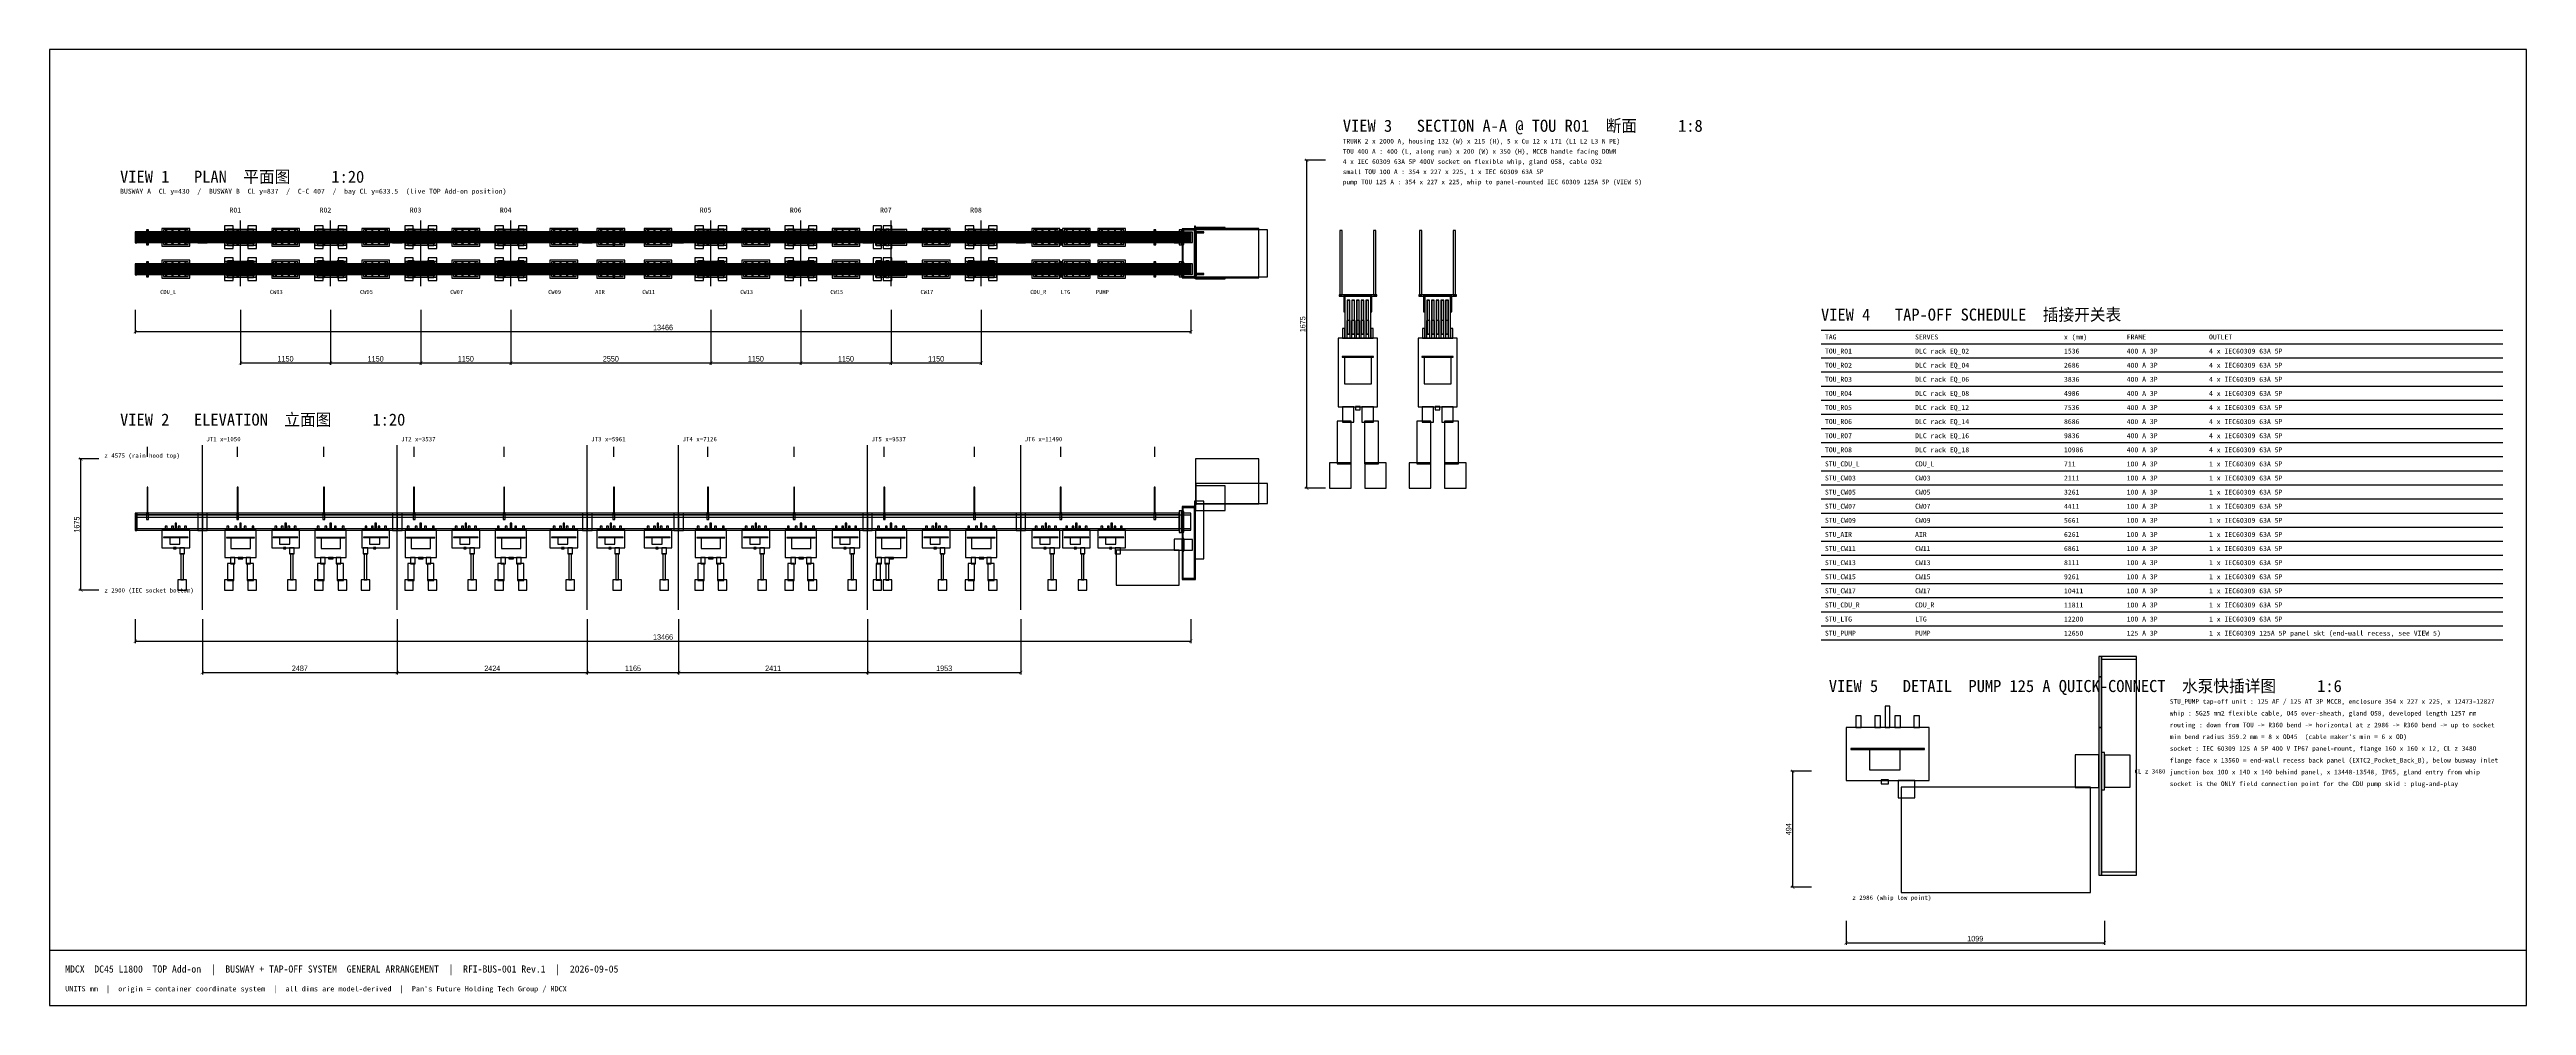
# Model space of a CAD drawing. Header units: millimetres. Extents: x 0 to 31600, y 0 to 12200.
import ezdxf

# ---------------------------------------------------------------- set-up
doc = ezdxf.new("R2010")
doc.units = ezdxf.units.MM
for name, color, linetype in [('DIM', 7, 'Continuous'), ('FRAME', 7, 'Continuous'), ('GRID', 8, 'Continuous'), ('HANGER', 8, 'Continuous'), ('PORT', 4, 'Continuous'), ('SKT', 6, 'Continuous'), ('STOU', 3, 'Continuous'), ('TEXT', 7, 'Continuous'), ('TITLE', 7, 'Continuous'), ('TOU', 1, 'Continuous'), ('TRUNK', 5, 'Continuous'), ('WALL', 8, 'Continuous'), ('WHIP', 2, 'Continuous')]:
    doc.layers.add(name, color=color, linetype=linetype)
doc.styles.add('OpenSansCondensed-Light', font='OpenSansCondensed-Light.ttf')
doc.dimstyles.new('EZDXF', dxfattribs={"dimtxt": 0.25, "dimasz": 0.175, "dimexe": 0.375, "dimexo": 0.125, "dimgap": 0.1, "dimtad": 1, "dimlfac": 100, "dimzin": 12, "dimdsep": 46, "dimtxsty": 'OpenSansCondensed-Light', "dimblk": 'ARCHTICK', "dimcen": 2.5, "dimazin": 3, "dimtfac": 0.5, "dimtmove": 2, "dimatfit": 3})

# ---------------------------------------------------------------- blocks, each defined once
blk = doc.blocks.new('_ARCHTICK')
at = {"color": 0, "linetype": 'BYBLOCK', "const_width": 0.15}
blk.add_lwpolyline([(-0.5, -0.5), (0.5, 0.5)], dxfattribs=at)

msp = doc.modelspace()

# ---------------------------------------------------------------- linework, layer by layer
at = {"layer": 'FRAME'}
for points in [[(0, 0), (31600, 0), (31600, 12200), (0, 12200)], [(0, 0), (31600, 0), (31600, 700), (0, 700)]]:
    msp.add_lwpolyline(points, close=True, dxfattribs=at)
at = {"layer": 'GRID'}
for p, q in [((2436, 9180), (2436, 10020)), ((3586, 9180), (3586, 10020)), ((4736, 9180), (4736, 10020)), ((5886, 9180), (5886, 10020)), ((8436, 9180), (8436, 10020)), ((9586, 9180), (9586, 10020)), ((10736, 9180), (10736, 10020)), ((11886, 9180), (11886, 10020)), ((22600, 8620), (31300, 8620)), ((22600, 8445), (31300, 8445)), ((22600, 8265), (31300, 8265)), ((22600, 8085), (31300, 8085)), ((22600, 7905), (31300, 7905)), ((22600, 7725), (31300, 7725)), ((22600, 7545), (31300, 7545)), ((22600, 7365), (31300, 7365)), ((1950, 5050), (1950, 7150)), ((4437, 5050), (4437, 7150)), ((6861, 5050), (6861, 7150)), ((8026, 5050), (8026, 7150)), ((10437, 5050), (10437, 7150)), ((12390, 5050), (12390, 7150)), ((22600, 7185), (31300, 7185)), ((22600, 7005), (31300, 7005)), ((22600, 6825), (31300, 6825)), ((22600, 6645), (31300, 6645)), ((22600, 6465), (31300, 6465)), ((22600, 6285), (31300, 6285)), ((22600, 6105), (31300, 6105)), ((22600, 5925), (31300, 5925)), ((22600, 5745), (31300, 5745)), ((22600, 5565), (31300, 5565)), ((22600, 5385), (31300, 5385)), ((22600, 5205), (31300, 5205)), ((22600, 5025), (31300, 5025)), ((22600, 4845), (31300, 4845)), ((22600, 4665), (31300, 4665))]:
    msp.add_line(p, q, dxfattribs=at)
at = {"layer": 'HANGER'}
for p, q in [((1250, 7000), (1250, 7130)), ((2400, 7000), (2400, 7130)), ((3500, 7000), (3500, 7130)), ((4650, 7000), (4650, 7130)), ((5800, 7000), (5800, 7130)), ((7200, 7000), (7200, 7130)), ((8400, 7000), (8400, 7130)), ((9500, 7000), (9500, 7130)), ((10650, 7000), (10650, 7130)), ((11800, 7000), (11800, 7130)), ((12900, 7000), (12900, 7130)), ((14100, 7000), (14100, 7130))]:
    msp.add_line(p, q, dxfattribs=at)
for points in [[(1237.5, 9707.5201), (1262.5, 9707.5201), (1262.5, 9899.5201), (1237.5, 9899.5201)], [(1237.5, 9869.5201), (1262.5, 9869.5201), (1262.5, 9875.5201), (1237.5, 9875.5201)], [(1244, 9883.5201), (1256, 9883.5201), (1256, 9895.5201), (1244, 9895.5201)], [(2387.5, 9707.5201), (2412.5, 9707.5201), (2412.5, 9899.5201), (2387.5, 9899.5201)], [(2387.5, 9869.5201), (2412.5, 9869.5201), (2412.5, 9875.5201), (2387.5, 9875.5201)], [(2394, 9883.5201), (2406, 9883.5201), (2406, 9895.5201), (2394, 9895.5201)], [(3487.5, 9707.5201), (3512.5, 9707.5201), (3512.5, 9899.5201), (3487.5, 9899.5201)], [(3487.5, 9869.5201), (3512.5, 9869.5201), (3512.5, 9875.5201), (3487.5, 9875.5201)], [(3494, 9883.5201), (3506, 9883.5201), (3506, 9895.5201), (3494, 9895.5201)], [(4637.5, 9707.5201), (4662.5, 9707.5201), (4662.5, 9899.5201), (4637.5, 9899.5201)], [(4637.5, 9869.5201), (4662.5, 9869.5201), (4662.5, 9875.5201), (4637.5, 9875.5201)], [(4644, 9883.5201), (4656, 9883.5201), (4656, 9895.5201), (4644, 9895.5201)], [(5787.5, 9707.5201), (5812.5, 9707.5201), (5812.5, 9899.5201), (5787.5, 9899.5201)], [(5787.5, 9869.5201), (5812.5, 9869.5201), (5812.5, 9875.5201), (5787.5, 9875.5201)], [(5794, 9883.5201), (5806, 9883.5201), (5806, 9895.5201), (5794, 9895.5201)], [(7187.5, 9707.5201), (7212.5, 9707.5201), (7212.5, 9899.5201), (7187.5, 9899.5201)], [(7187.5, 9869.5201), (7212.5, 9869.5201), (7212.5, 9875.5201), (7187.5, 9875.5201)], [(7194, 9883.5201), (7206, 9883.5201), (7206, 9895.5201), (7194, 9895.5201)], [(8387.5, 9707.5201), (8412.5, 9707.5201), (8412.5, 9899.5201), (8387.5, 9899.5201)], [(8387.5, 9869.5201), (8412.5, 9869.5201), (8412.5, 9875.5201), (8387.5, 9875.5201)], [(8394, 9883.5201), (8406, 9883.5201), (8406, 9895.5201), (8394, 9895.5201)], [(9487.5, 9707.5201), (9512.5, 9707.5201), (9512.5, 9899.5201), (9487.5, 9899.5201)], [(9487.5, 9869.5201), (9512.5, 9869.5201), (9512.5, 9875.5201), (9487.5, 9875.5201)], [(9494, 9883.5201), (9506, 9883.5201), (9506, 9895.5201), (9494, 9895.5201)], [(10637.5, 9707.5201), (10662.5, 9707.5201), (10662.5, 9899.5201), (10637.5, 9899.5201)], [(10637.5, 9869.5201), (10662.5, 9869.5201), (10662.5, 9875.5201), (10637.5, 9875.5201)], [(10644, 9883.5201), (10656, 9883.5201), (10656, 9895.5201), (10644, 9895.5201)], [(11787.5, 9707.5201), (11812.5, 9707.5201), (11812.5, 9899.5201), (11787.5, 9899.5201)], [(11787.5, 9869.5201), (11812.5, 9869.5201), (11812.5, 9875.5201), (11787.5, 9875.5201)], [(11794, 9883.5201), (11806, 9883.5201), (11806, 9895.5201), (11794, 9895.5201)], [(12887.5, 9707.5201), (12912.5, 9707.5201), (12912.5, 9899.5201), (12887.5, 9899.5201)], [(12887.5, 9869.5201), (12912.5, 9869.5201), (12912.5, 9875.5201), (12887.5, 9875.5201)], [(12894, 9883.5201), (12906, 9883.5201), (12906, 9895.5201), (12894, 9895.5201)], [(14087.5, 9707.5201), (14112.5, 9707.5201), (14112.5, 9899.5201), (14087.5, 9899.5201)], [(14087.5, 9869.5201), (14112.5, 9869.5201), (14112.5, 9875.5201), (14087.5, 9875.5201)], [(14094, 9883.5201), (14106, 9883.5201), (14106, 9895.5201), (14094, 9895.5201)], [(1237.5, 9731.5201), (1262.5, 9731.5201), (1262.5, 9737.5201), (1237.5, 9737.5201)], [(1237.5, 9300.5201), (1262.5, 9300.5201), (1262.5, 9492.52), (1237.5, 9492.52)], [(1244, 9711.5201), (1256, 9711.5201), (1256, 9723.5201), (1244, 9723.5201)], [(1244, 9476.5201), (1256, 9476.5201), (1256, 9488.5201), (1244, 9488.5201)], [(2387.5, 9731.5201), (2412.5, 9731.5201), (2412.5, 9737.5201), (2387.5, 9737.5201)], [(2387.5, 9300.5201), (2412.5, 9300.5201), (2412.5, 9492.52), (2387.5, 9492.52)], [(2394, 9711.5201), (2406, 9711.5201), (2406, 9723.5201), (2394, 9723.5201)], [(2394, 9476.5201), (2406, 9476.5201), (2406, 9488.5201), (2394, 9488.5201)], [(3487.5, 9731.5201), (3512.5, 9731.5201), (3512.5, 9737.5201), (3487.5, 9737.5201)], [(3487.5, 9300.5201), (3512.5, 9300.5201), (3512.5, 9492.52), (3487.5, 9492.52)], [(3494, 9711.5201), (3506, 9711.5201), (3506, 9723.5201), (3494, 9723.5201)], [(3494, 9476.5201), (3506, 9476.5201), (3506, 9488.5201), (3494, 9488.5201)], [(4637.5, 9731.5201), (4662.5, 9731.5201), (4662.5, 9737.5201), (4637.5, 9737.5201)], [(4637.5, 9300.5201), (4662.5, 9300.5201), (4662.5, 9492.52), (4637.5, 9492.52)], [(4644, 9711.5201), (4656, 9711.5201), (4656, 9723.5201), (4644, 9723.5201)], [(4644, 9476.5201), (4656, 9476.5201), (4656, 9488.5201), (4644, 9488.5201)], [(5787.5, 9731.5201), (5812.5, 9731.5201), (5812.5, 9737.5201), (5787.5, 9737.5201)], [(5787.5, 9300.5201), (5812.5, 9300.5201), (5812.5, 9492.52), (5787.5, 9492.52)], [(5794, 9711.5201), (5806, 9711.5201), (5806, 9723.5201), (5794, 9723.5201)], [(5794, 9476.5201), (5806, 9476.5201), (5806, 9488.5201), (5794, 9488.5201)], [(7187.5, 9731.5201), (7212.5, 9731.5201), (7212.5, 9737.5201), (7187.5, 9737.5201)], [(7187.5, 9300.5201), (7212.5, 9300.5201), (7212.5, 9492.52), (7187.5, 9492.52)], [(7194, 9711.5201), (7206, 9711.5201), (7206, 9723.5201), (7194, 9723.5201)], [(7194, 9476.5201), (7206, 9476.5201), (7206, 9488.5201), (7194, 9488.5201)], [(8387.5, 9731.5201), (8412.5, 9731.5201), (8412.5, 9737.5201), (8387.5, 9737.5201)], [(8387.5, 9300.5201), (8412.5, 9300.5201), (8412.5, 9492.52), (8387.5, 9492.52)], [(8394, 9711.5201), (8406, 9711.5201), (8406, 9723.5201), (8394, 9723.5201)], [(8394, 9476.5201), (8406, 9476.5201), (8406, 9488.5201), (8394, 9488.5201)], [(9487.5, 9731.5201), (9512.5, 9731.5201), (9512.5, 9737.5201), (9487.5, 9737.5201)], [(9487.5, 9300.5201), (9512.5, 9300.5201), (9512.5, 9492.52), (9487.5, 9492.52)], [(9494, 9711.5201), (9506, 9711.5201), (9506, 9723.5201), (9494, 9723.5201)], [(9494, 9476.5201), (9506, 9476.5201), (9506, 9488.5201), (9494, 9488.5201)], [(10637.5, 9731.5201), (10662.5, 9731.5201), (10662.5, 9737.5201), (10637.5, 9737.5201)], [(10637.5, 9300.5201), (10662.5, 9300.5201), (10662.5, 9492.52), (10637.5, 9492.52)], [(10644, 9711.5201), (10656, 9711.5201), (10656, 9723.5201), (10644, 9723.5201)], [(10644, 9476.5201), (10656, 9476.5201), (10656, 9488.5201), (10644, 9488.5201)], [(11787.5, 9731.5201), (11812.5, 9731.5201), (11812.5, 9737.5201), (11787.5, 9737.5201)], [(11787.5, 9300.5201), (11812.5, 9300.5201), (11812.5, 9492.52), (11787.5, 9492.52)], [(11794, 9711.5201), (11806, 9711.5201), (11806, 9723.5201), (11794, 9723.5201)], [(11794, 9476.5201), (11806, 9476.5201), (11806, 9488.5201), (11794, 9488.5201)], [(12887.5, 9731.5201), (12912.5, 9731.5201), (12912.5, 9737.5201), (12887.5, 9737.5201)], [(12887.5, 9300.5201), (12912.5, 9300.5201), (12912.5, 9492.52), (12887.5, 9492.52)], [(12894, 9711.5201), (12906, 9711.5201), (12906, 9723.5201), (12894, 9723.5201)], [(12894, 9476.5201), (12906, 9476.5201), (12906, 9488.5201), (12894, 9488.5201)], [(14087.5, 9731.5201), (14112.5, 9731.5201), (14112.5, 9737.5201), (14087.5, 9737.5201)], [(14087.5, 9300.5201), (14112.5, 9300.5201), (14112.5, 9492.52), (14087.5, 9492.52)], [(14094, 9711.5201), (14106, 9711.5201), (14106, 9723.5201), (14094, 9723.5201)], [(14094, 9476.5201), (14106, 9476.5201), (14106, 9488.5201), (14094, 9488.5201)], [(1237.5, 9462.5201), (1262.5, 9462.5201), (1262.5, 9468.5201), (1237.5, 9468.5201)], [(1237.5, 9324.5201), (1262.5, 9324.5201), (1262.5, 9330.5201), (1237.5, 9330.5201)], [(1244, 9304.5201), (1256, 9304.5201), (1256, 9316.5201), (1244, 9316.5201)], [(2387.5, 9462.5201), (2412.5, 9462.5201), (2412.5, 9468.5201), (2387.5, 9468.5201)], [(2387.5, 9324.5201), (2412.5, 9324.5201), (2412.5, 9330.5201), (2387.5, 9330.5201)], [(2394, 9304.5201), (2406, 9304.5201), (2406, 9316.5201), (2394, 9316.5201)], [(3487.5, 9462.5201), (3512.5, 9462.5201), (3512.5, 9468.5201), (3487.5, 9468.5201)], [(3487.5, 9324.5201), (3512.5, 9324.5201), (3512.5, 9330.5201), (3487.5, 9330.5201)], [(3494, 9304.5201), (3506, 9304.5201), (3506, 9316.5201), (3494, 9316.5201)], [(4637.5, 9462.5201), (4662.5, 9462.5201), (4662.5, 9468.5201), (4637.5, 9468.5201)], [(4637.5, 9324.5201), (4662.5, 9324.5201), (4662.5, 9330.5201), (4637.5, 9330.5201)], [(4644, 9304.5201), (4656, 9304.5201), (4656, 9316.5201), (4644, 9316.5201)], [(5787.5, 9462.5201), (5812.5, 9462.5201), (5812.5, 9468.5201), (5787.5, 9468.5201)], [(5787.5, 9324.5201), (5812.5, 9324.5201), (5812.5, 9330.5201), (5787.5, 9330.5201)], [(5794, 9304.5201), (5806, 9304.5201), (5806, 9316.5201), (5794, 9316.5201)], [(7187.5, 9462.5201), (7212.5, 9462.5201), (7212.5, 9468.5201), (7187.5, 9468.5201)], [(7187.5, 9324.5201), (7212.5, 9324.5201), (7212.5, 9330.5201), (7187.5, 9330.5201)], [(7194, 9304.5201), (7206, 9304.5201), (7206, 9316.5201), (7194, 9316.5201)], [(8387.5, 9462.5201), (8412.5, 9462.5201), (8412.5, 9468.5201), (8387.5, 9468.5201)], [(8387.5, 9324.5201), (8412.5, 9324.5201), (8412.5, 9330.5201), (8387.5, 9330.5201)], [(8394, 9304.5201), (8406, 9304.5201), (8406, 9316.5201), (8394, 9316.5201)], [(9487.5, 9462.5201), (9512.5, 9462.5201), (9512.5, 9468.5201), (9487.5, 9468.5201)], [(9487.5, 9324.5201), (9512.5, 9324.5201), (9512.5, 9330.5201), (9487.5, 9330.5201)], [(9494, 9304.5201), (9506, 9304.5201), (9506, 9316.5201), (9494, 9316.5201)], [(10637.5, 9462.5201), (10662.5, 9462.5201), (10662.5, 9468.5201), (10637.5, 9468.5201)], [(10637.5, 9324.5201), (10662.5, 9324.5201), (10662.5, 9330.5201), (10637.5, 9330.5201)], [(10644, 9304.5201), (10656, 9304.5201), (10656, 9316.5201), (10644, 9316.5201)], [(11787.5, 9462.5201), (11812.5, 9462.5201), (11812.5, 9468.5201), (11787.5, 9468.5201)], [(11787.5, 9324.5201), (11812.5, 9324.5201), (11812.5, 9330.5201), (11787.5, 9330.5201)], [(11794, 9304.5201), (11806, 9304.5201), (11806, 9316.5201), (11794, 9316.5201)], [(12887.5, 9462.5201), (12912.5, 9462.5201), (12912.5, 9468.5201), (12887.5, 9468.5201)], [(12887.5, 9324.5201), (12912.5, 9324.5201), (12912.5, 9330.5201), (12887.5, 9330.5201)], [(12894, 9304.5201), (12906, 9304.5201), (12906, 9316.5201), (12894, 9316.5201)], [(14087.5, 9462.5201), (14112.5, 9462.5201), (14112.5, 9468.5201), (14087.5, 9468.5201)], [(14087.5, 9324.5201), (14112.5, 9324.5201), (14112.5, 9330.5201), (14087.5, 9330.5201)], [(14094, 9304.5201), (14106, 9304.5201), (14106, 9316.5201), (14094, 9316.5201)], [(1244, 6286.9998), (1256, 6286.9998), (1256, 6616), (1244, 6616)], [(1244, 6286.9998), (1256, 6286.9998), (1256, 6616), (1244, 6616)], [(1244, 6286.9998), (1256, 6286.9998), (1256, 6616), (1244, 6616)], [(1244, 6286.9998), (1256, 6286.9998), (1256, 6616), (1244, 6616)], [(2394, 6286.9998), (2406, 6286.9998), (2406, 6616), (2394, 6616)], [(2394, 6286.9998), (2406, 6286.9998), (2406, 6616), (2394, 6616)], [(2394, 6286.9998), (2406, 6286.9998), (2406, 6616), (2394, 6616)], [(2394, 6286.9998), (2406, 6286.9998), (2406, 6616), (2394, 6616)], [(3494, 6286.9998), (3506, 6286.9998), (3506, 6616), (3494, 6616)], [(3494, 6286.9998), (3506, 6286.9998), (3506, 6616), (3494, 6616)], [(3494, 6286.9998), (3506, 6286.9998), (3506, 6616), (3494, 6616)], [(3494, 6286.9998), (3506, 6286.9998), (3506, 6616), (3494, 6616)], [(4644, 6286.9998), (4656, 6286.9998), (4656, 6616), (4644, 6616)], [(4644, 6286.9998), (4656, 6286.9998), (4656, 6616), (4644, 6616)], [(4644, 6286.9998), (4656, 6286.9998), (4656, 6616), (4644, 6616)], [(4644, 6286.9998), (4656, 6286.9998), (4656, 6616), (4644, 6616)], [(5794, 6286.9998), (5806, 6286.9998), (5806, 6616), (5794, 6616)], [(5794, 6286.9998), (5806, 6286.9998), (5806, 6616), (5794, 6616)], [(5794, 6286.9998), (5806, 6286.9998), (5806, 6616), (5794, 6616)], [(5794, 6286.9998), (5806, 6286.9998), (5806, 6616), (5794, 6616)], [(7194, 6286.9998), (7206, 6286.9998), (7206, 6616), (7194, 6616)], [(7194, 6286.9998), (7206, 6286.9998), (7206, 6616), (7194, 6616)], [(7194, 6286.9998), (7206, 6286.9998), (7206, 6616), (7194, 6616)], [(7194, 6286.9998), (7206, 6286.9998), (7206, 6616), (7194, 6616)], [(8394, 6286.9998), (8406, 6286.9998), (8406, 6616), (8394, 6616)], [(8394, 6286.9998), (8406, 6286.9998), (8406, 6616), (8394, 6616)], [(8394, 6286.9998), (8406, 6286.9998), (8406, 6616), (8394, 6616)], [(8394, 6286.9998), (8406, 6286.9998), (8406, 6616), (8394, 6616)], [(9494, 6286.9998), (9506, 6286.9998), (9506, 6616), (9494, 6616)], [(9494, 6286.9998), (9506, 6286.9998), (9506, 6616), (9494, 6616)], [(9494, 6286.9998), (9506, 6286.9998), (9506, 6616), (9494, 6616)], [(9494, 6286.9998), (9506, 6286.9998), (9506, 6616), (9494, 6616)], [(10644, 6286.9998), (10656, 6286.9998), (10656, 6616), (10644, 6616)], [(10644, 6286.9998), (10656, 6286.9998), (10656, 6616), (10644, 6616)], [(10644, 6286.9998), (10656, 6286.9998), (10656, 6616), (10644, 6616)], [(10644, 6286.9998), (10656, 6286.9998), (10656, 6616), (10644, 6616)], [(11794, 6286.9998), (11806, 6286.9998), (11806, 6616), (11794, 6616)], [(11794, 6286.9998), (11806, 6286.9998), (11806, 6616), (11794, 6616)], [(11794, 6286.9998), (11806, 6286.9998), (11806, 6616), (11794, 6616)], [(11794, 6286.9998), (11806, 6286.9998), (11806, 6616), (11794, 6616)], [(12894, 6286.9998), (12906, 6286.9998), (12906, 6616), (12894, 6616)], [(12894, 6286.9998), (12906, 6286.9998), (12906, 6616), (12894, 6616)], [(12894, 6286.9998), (12906, 6286.9998), (12906, 6616), (12894, 6616)], [(12894, 6286.9998), (12906, 6286.9998), (12906, 6616), (12894, 6616)], [(14094, 6286.9998), (14106, 6286.9998), (14106, 6616), (14094, 6616)], [(14094, 6286.9998), (14106, 6286.9998), (14106, 6616), (14094, 6616)], [(14094, 6286.9998), (14106, 6286.9998), (14106, 6616), (14094, 6616)], [(14094, 6286.9998), (14106, 6286.9998), (14106, 6616), (14094, 6616)], [(1237.5, 6281), (1262.5, 6281), (1262.5, 6286.9998), (1237.5, 6286.9998)], [(1237.5, 6201), (1262.5, 6201), (1262.5, 6286.9998), (1237.5, 6286.9998)], [(1237.5, 6201), (1262.5, 6201), (1262.5, 6286.9998), (1237.5, 6286.9998)], [(1237.5, 6281), (1262.5, 6281), (1262.5, 6286.9998), (1237.5, 6286.9998)], [(1237.5, 6201), (1262.5, 6201), (1262.5, 6286.9998), (1237.5, 6286.9998)], [(1237.5, 6201), (1262.5, 6201), (1262.5, 6286.9998), (1237.5, 6286.9998)], [(2387.5, 6281), (2412.5, 6281), (2412.5, 6286.9998), (2387.5, 6286.9998)], [(2387.5, 6201), (2412.5, 6201), (2412.5, 6286.9998), (2387.5, 6286.9998)], [(2387.5, 6201), (2412.5, 6201), (2412.5, 6286.9998), (2387.5, 6286.9998)], [(2387.5, 6281), (2412.5, 6281), (2412.5, 6286.9998), (2387.5, 6286.9998)], [(2387.5, 6201), (2412.5, 6201), (2412.5, 6286.9998), (2387.5, 6286.9998)], [(2387.5, 6201), (2412.5, 6201), (2412.5, 6286.9998), (2387.5, 6286.9998)], [(3487.5, 6281), (3512.5, 6281), (3512.5, 6286.9998), (3487.5, 6286.9998)], [(3487.5, 6201), (3512.5, 6201), (3512.5, 6286.9998), (3487.5, 6286.9998)], [(3487.5, 6201), (3512.5, 6201), (3512.5, 6286.9998), (3487.5, 6286.9998)], [(3487.5, 6281), (3512.5, 6281), (3512.5, 6286.9998), (3487.5, 6286.9998)], [(3487.5, 6201), (3512.5, 6201), (3512.5, 6286.9998), (3487.5, 6286.9998)], [(3487.5, 6201), (3512.5, 6201), (3512.5, 6286.9998), (3487.5, 6286.9998)], [(4637.5, 6281), (4662.5, 6281), (4662.5, 6286.9998), (4637.5, 6286.9998)], [(4637.5, 6201), (4662.5, 6201), (4662.5, 6286.9998), (4637.5, 6286.9998)], [(4637.5, 6201), (4662.5, 6201), (4662.5, 6286.9998), (4637.5, 6286.9998)], [(4637.5, 6281), (4662.5, 6281), (4662.5, 6286.9998), (4637.5, 6286.9998)], [(4637.5, 6201), (4662.5, 6201), (4662.5, 6286.9998), (4637.5, 6286.9998)], [(4637.5, 6201), (4662.5, 6201), (4662.5, 6286.9998), (4637.5, 6286.9998)], [(5787.5, 6281), (5812.5, 6281), (5812.5, 6286.9998), (5787.5, 6286.9998)], [(5787.5, 6201), (5812.5, 6201), (5812.5, 6286.9998), (5787.5, 6286.9998)], [(5787.5, 6201), (5812.5, 6201), (5812.5, 6286.9998), (5787.5, 6286.9998)], [(5787.5, 6281), (5812.5, 6281), (5812.5, 6286.9998), (5787.5, 6286.9998)], [(5787.5, 6201), (5812.5, 6201), (5812.5, 6286.9998), (5787.5, 6286.9998)], [(5787.5, 6201), (5812.5, 6201), (5812.5, 6286.9998), (5787.5, 6286.9998)], [(7187.5, 6281), (7212.5, 6281), (7212.5, 6286.9998), (7187.5, 6286.9998)], [(7187.5, 6201), (7212.5, 6201), (7212.5, 6286.9998), (7187.5, 6286.9998)], [(7187.5, 6201), (7212.5, 6201), (7212.5, 6286.9998), (7187.5, 6286.9998)], [(7187.5, 6281), (7212.5, 6281), (7212.5, 6286.9998), (7187.5, 6286.9998)], [(7187.5, 6201), (7212.5, 6201), (7212.5, 6286.9998), (7187.5, 6286.9998)], [(7187.5, 6201), (7212.5, 6201), (7212.5, 6286.9998), (7187.5, 6286.9998)], [(8387.5, 6281), (8412.5, 6281), (8412.5, 6286.9998), (8387.5, 6286.9998)], [(8387.5, 6201), (8412.5, 6201), (8412.5, 6286.9998), (8387.5, 6286.9998)], [(8387.5, 6201), (8412.5, 6201), (8412.5, 6286.9998), (8387.5, 6286.9998)], [(8387.5, 6281), (8412.5, 6281), (8412.5, 6286.9998), (8387.5, 6286.9998)], [(8387.5, 6201), (8412.5, 6201), (8412.5, 6286.9998), (8387.5, 6286.9998)], [(8387.5, 6201), (8412.5, 6201), (8412.5, 6286.9998), (8387.5, 6286.9998)], [(9487.5, 6281), (9512.5, 6281), (9512.5, 6286.9998), (9487.5, 6286.9998)], [(9487.5, 6201), (9512.5, 6201), (9512.5, 6286.9998), (9487.5, 6286.9998)], [(9487.5, 6201), (9512.5, 6201), (9512.5, 6286.9998), (9487.5, 6286.9998)], [(9487.5, 6281), (9512.5, 6281), (9512.5, 6286.9998), (9487.5, 6286.9998)], [(9487.5, 6201), (9512.5, 6201), (9512.5, 6286.9998), (9487.5, 6286.9998)], [(9487.5, 6201), (9512.5, 6201), (9512.5, 6286.9998), (9487.5, 6286.9998)], [(10637.5, 6281), (10662.5, 6281), (10662.5, 6286.9998), (10637.5, 6286.9998)], [(10637.5, 6201), (10662.5, 6201), (10662.5, 6286.9998), (10637.5, 6286.9998)], [(10637.5, 6201), (10662.5, 6201), (10662.5, 6286.9998), (10637.5, 6286.9998)], [(10637.5, 6281), (10662.5, 6281), (10662.5, 6286.9998), (10637.5, 6286.9998)], [(10637.5, 6201), (10662.5, 6201), (10662.5, 6286.9998), (10637.5, 6286.9998)], [(10637.5, 6201), (10662.5, 6201), (10662.5, 6286.9998), (10637.5, 6286.9998)], [(11787.5, 6281), (11812.5, 6281), (11812.5, 6286.9998), (11787.5, 6286.9998)], [(11787.5, 6201), (11812.5, 6201), (11812.5, 6286.9998), (11787.5, 6286.9998)], [(11787.5, 6201), (11812.5, 6201), (11812.5, 6286.9998), (11787.5, 6286.9998)], [(11787.5, 6281), (11812.5, 6281), (11812.5, 6286.9998), (11787.5, 6286.9998)], [(11787.5, 6201), (11812.5, 6201), (11812.5, 6286.9998), (11787.5, 6286.9998)], [(11787.5, 6201), (11812.5, 6201), (11812.5, 6286.9998), (11787.5, 6286.9998)], [(12887.5, 6281), (12912.5, 6281), (12912.5, 6286.9998), (12887.5, 6286.9998)], [(12887.5, 6201), (12912.5, 6201), (12912.5, 6286.9998), (12887.5, 6286.9998)], [(12887.5, 6201), (12912.5, 6201), (12912.5, 6286.9998), (12887.5, 6286.9998)], [(12887.5, 6281), (12912.5, 6281), (12912.5, 6286.9998), (12887.5, 6286.9998)], [(12887.5, 6201), (12912.5, 6201), (12912.5, 6286.9998), (12887.5, 6286.9998)], [(12887.5, 6201), (12912.5, 6201), (12912.5, 6286.9998), (12887.5, 6286.9998)], [(14087.5, 6281), (14112.5, 6281), (14112.5, 6286.9998), (14087.5, 6286.9998)], [(14087.5, 6201), (14112.5, 6201), (14112.5, 6286.9998), (14087.5, 6286.9998)], [(14087.5, 6201), (14112.5, 6201), (14112.5, 6286.9998), (14087.5, 6286.9998)], [(14087.5, 6281), (14112.5, 6281), (14112.5, 6286.9998), (14087.5, 6286.9998)], [(14087.5, 6201), (14112.5, 6201), (14112.5, 6286.9998), (14087.5, 6286.9998)], [(14087.5, 6201), (14112.5, 6201), (14112.5, 6286.9998), (14087.5, 6286.9998)]]:
    msp.add_lwpolyline(points, close=True, dxfattribs=at)
at = {"layer": 'PORT'}
for points in [[(14348.001, 9733.4993), (14448, 9733.4993), (14448, 9873.4996), (14348.001, 9873.4996)], [(14448, 9287.9998), (14460, 9287.9998), (14460, 9911.9994), (14448, 9911.9994)], [(14448, 9287.9998), (14460, 9287.9998), (14460, 9911.9994), (14448, 9911.9994)], [(14448, 9869.4999), (14460, 9869.4999), (14460, 9911.9994), (14448, 9911.9994)], [(14455.5, 9716.5), (14460, 9716.5), (14460, 9890.4998), (14455.5, 9890.4998)], [(14455.5, 9716.5), (14460, 9716.5), (14460, 9890.4998), (14455.5, 9890.4998)], [(14455.5, 9869.4999), (14460, 9869.4999), (14460, 9890.4998), (14455.5, 9890.4998)], [(14460, 9287.9997), (14608, 9287.9997), (14608, 9911.9996), (14460, 9911.9996)], [(14460, 9287.9997), (14608, 9287.9997), (14608, 9911.9996), (14460, 9911.9996)], [(14460, 9899.9997), (14608, 9899.9997), (14608, 9911.9996), (14460, 9911.9996)], [(14460, 9712.5003), (14470, 9712.5003), (14470, 9894.4995), (14460, 9894.4995)], [(14460, 9712.5003), (14470, 9712.5003), (14470, 9894.4995), (14460, 9894.4995)], [(14460, 9869.4999), (14470, 9869.4999), (14470, 9894.4995), (14460, 9894.4995)], [(14460, 9723.499), (14472.001, 9723.499), (14472.001, 9883.4988), (14460, 9883.4988)], [(14472.001, 9735.9988), (14582.001, 9735.9988), (14582.001, 9870.999), (14472.001, 9870.999)], [(14605.0703, 9860.3421), (14724.5088, 9860.3421), (14724.5088, 9873.657), (14605.0703, 9873.657)], [(14608, 9283.9997), (14618, 9283.9997), (14618, 9944.9997), (14608, 9944.9997)], [(14608, 9283.9997), (14618, 9283.9997), (14618, 9944.9997), (14608, 9944.9997)], [(14608, 9899.9997), (14618, 9899.9997), (14618, 9944.9997), (14608, 9944.9997)], [(14608, 9312), (14634, 9312), (14634, 9871.9995), (14608, 9871.9995)], [(14619.5576, 9914.9991), (14997.3711, 9914.9991), (14997.3711, 9926.9991), (14619.5576, 9926.9991)], [(14619.5576, 9284.9991), (15429.21, 9284.9991), (15429.21, 9914.9991), (14619.5576, 9914.9991)], [(14623.2979, 9299.9996), (15537.2031, 9299.9996), (15537.2031, 9899.9996), (14623.2979, 9899.9996)], [(14448, 9462.5003), (14460, 9462.5003), (14460, 9737.4999), (14448, 9737.4999)], [(14455.5, 9716.5), (14460, 9716.5), (14460, 9737.4999), (14455.5, 9737.4999)], [(14455.5, 9309.4995), (14460, 9309.4995), (14460, 9483.5002), (14455.5, 9483.5002)], [(14455.5, 9309.4995), (14460, 9309.4995), (14460, 9483.5002), (14455.5, 9483.5002)], [(14455.5, 9462.5003), (14460, 9462.5003), (14460, 9483.5002), (14455.5, 9483.5002)], [(14460, 9712.5003), (14470, 9712.5003), (14470, 9737.4999), (14460, 9737.4999)], [(14460, 9305.4998), (14470, 9305.4998), (14470, 9487.4999), (14460, 9487.4999)], [(14460, 9305.4998), (14470, 9305.4998), (14470, 9487.4999), (14460, 9487.4999)], [(14460, 9462.5003), (14470, 9462.5003), (14470, 9487.4999), (14460, 9487.4999)], [(14348.001, 9326.4987), (14448, 9326.4987), (14448, 9466.4991), (14348.001, 9466.4991)], [(14448, 9287.9998), (14460, 9287.9998), (14460, 9330.4994), (14448, 9330.4994)], [(14455.5, 9309.4995), (14460, 9309.4995), (14460, 9330.4994), (14455.5, 9330.4994)], [(14460, 9316.4994), (14472.001, 9316.4994), (14472.001, 9476.4993), (14460, 9476.4993)], [(14460, 9305.4998), (14470, 9305.4998), (14470, 9330.4994), (14460, 9330.4994)], [(14460, 9287.9997), (14608, 9287.9997), (14608, 9299.9997), (14460, 9299.9997)], [(14472.001, 9328.9992), (14582.001, 9328.9992), (14582.001, 9463.9995), (14472.001, 9463.9995)], [(14605.0703, 9330.3421), (14724.5088, 9330.3421), (14724.5088, 9343.6571), (14605.0703, 9343.6571)], [(14608, 9283.9997), (14618, 9283.9997), (14618, 9299.9997), (14608, 9299.9997)], [(14619.5576, 9272.9991), (14997.3711, 9272.9991), (14997.3711, 9284.9991), (14619.5576, 9284.9991)], [(14619.5576, 6403.0852), (15429.21, 6403.0852), (15429.21, 6975.02), (14619.5576, 6975.02)], [(14623.2979, 6405.6558), (15537.2031, 6405.6558), (15537.2031, 6660.2603), (14623.2979, 6660.2603)], [(14448, 6281), (14460, 6281), (14460, 6368), (14448, 6368)], [(14460, 6356), (14608, 6356), (14608, 6368), (14460, 6368)], [(14460, 5438), (14608, 5438), (14608, 6368), (14460, 6368)], [(14460, 5438), (14608, 5438), (14608, 6368), (14460, 6368)], [(14605.0703, 5699.0046), (14724.5088, 5699.0046), (14724.5088, 6435.9812), (14605.0703, 6435.9812)], [(14605.0703, 5699.0046), (14724.5088, 5699.0046), (14724.5088, 6435.9812), (14605.0703, 6435.9812)], [(14608, 6398), (14634, 6398), (14634, 6418.0002), (14608, 6418.0002)], [(14608, 6356), (14618, 6356), (14618, 6401), (14608, 6401)], [(14608, 5438), (14618, 5438), (14618, 6401), (14608, 6401)], [(14608, 5438), (14618, 5438), (14618, 6401), (14608, 6401)], [(14619.5576, 6317.8931), (14997.3711, 6317.8931), (14997.3711, 6630.874), (14619.5576, 6630.874)], [(14619.5576, 6317.8931), (14997.3711, 6317.8931), (14997.3711, 6630.874), (14619.5576, 6630.874)], [(14448, 6066), (14460, 6066), (14460, 6281), (14448, 6281)], [(14448, 6066), (14460, 6066), (14460, 6281), (14448, 6281)], [(14448, 6066), (14460, 6066), (14460, 6281), (14448, 6281)], [(14448, 5438), (14460, 5438), (14460, 6066), (14448, 6066)], [(14455.5, 6281), (14460, 6281), (14460, 6302), (14455.5, 6302)], [(14455.5, 6281), (14460, 6281), (14460, 6302), (14455.5, 6302)], [(14455.5, 6066), (14460, 6066), (14460, 6281), (14455.5, 6281)], [(14455.5, 6066), (14460, 6066), (14460, 6281), (14455.5, 6281)], [(14455.5, 6066), (14460, 6066), (14460, 6281), (14455.5, 6281)], [(14455.5, 6066), (14460, 6066), (14460, 6281), (14455.5, 6281)], [(14455.5, 6045), (14460, 6045), (14460, 6066), (14455.5, 6066)], [(14455.5, 6045), (14460, 6045), (14460, 6066), (14455.5, 6066)], [(14460, 6281), (14470, 6281), (14470, 6306), (14460, 6306)], [(14460, 6281), (14470, 6281), (14470, 6306), (14460, 6306)], [(14460, 6066), (14470, 6066), (14470, 6281), (14460, 6281)], [(14460, 6066), (14470, 6066), (14470, 6281), (14460, 6281)], [(14460, 6066), (14470, 6066), (14470, 6281), (14460, 6281)], [(14460, 6066), (14470, 6066), (14470, 6281), (14460, 6281)], [(14460, 6041), (14470, 6041), (14470, 6066), (14460, 6066)], [(14460, 6041), (14470, 6041), (14470, 6066), (14460, 6066)], [(14348.001, 5810), (14448, 5810), (14448, 5950.0002), (14348.001, 5950.0002)], [(14348.001, 5810), (14448, 5810), (14448, 5950.0002), (14348.001, 5950.0002)], [(14460, 5800), (14472.001, 5800), (14472.001, 5960.0002), (14460, 5960.0002)], [(14460, 5800), (14472.001, 5800), (14472.001, 5960.0002), (14460, 5960.0002)], [(14472.001, 5812.5002), (14582.001, 5812.5002), (14582.001, 5947.5002), (14472.001, 5947.5002)], [(14472.001, 5812.5002), (14582.001, 5812.5002), (14582.001, 5947.5002), (14472.001, 5947.5002)], [(14460, 5438), (14608, 5438), (14608, 5450), (14460, 5450)], [(14608, 5438), (14618, 5438), (14618, 5452), (14608, 5452)]]:
    msp.add_lwpolyline(points, close=True, dxfattribs=at)
at = {"layer": 'SKT'}
for points in [[(25844.003, 2780), (26144, 2780), (26144, 3200.0006), (25844.003, 3200.0006)], [(25844.003, 2780), (26144, 2780), (26144, 3200.0006), (25844.003, 3200.0006)], [(26180, 2750), (26216.003, 2750), (26216.003, 3230.0006), (26180, 3230.0006)], [(26180, 2750), (26216.003, 2750), (26216.003, 3230.0006), (26180, 3230.0006)], [(26216.003, 2787.5006), (26546.003, 2787.5006), (26546.003, 3192.5006), (26216.003, 3192.5006)], [(26216.003, 2787.5006), (26546.003, 2787.5006), (26546.003, 3192.5006), (26216.003, 3192.5006)]]:
    msp.add_lwpolyline(points, close=True, dxfattribs=at)
at = {"layer": 'STOU'}
for points in [[(1434, 9690.0209), (1788, 9690.0209), (1788, 9917.0209), (1434, 9917.0209)], [(1454, 9710.0209), (1768, 9710.0209), (1768, 9897.0208), (1454, 9897.0208)], [(1475.1, 9869.5209), (1499.1, 9869.5209), (1499.1, 9881.5209), (1475.1, 9881.5209)], [(1534, 9765.4209), (1664, 9765.4209), (1664, 9841.6208), (1534, 9841.6208)], [(1556.52, 9869.5209), (1580.52, 9869.5209), (1580.52, 9881.5209), (1556.52, 9881.5209)], [(1583.4, 9791.5209), (1614.6, 9791.5209), (1614.6, 9815.5208), (1583.4, 9815.5208)], [(1601, 9843.5208), (1621, 9843.5208), (1621, 9859.5209), (1601, 9859.5209)], [(1601, 9819.5209), (1621, 9819.5209), (1621, 9835.5209), (1601, 9835.5209)], [(1601, 9795.5209), (1621, 9795.5209), (1621, 9811.5208), (1601, 9811.5208)], [(1641.48, 9869.5209), (1665.48, 9869.5209), (1665.48, 9881.5209), (1641.48, 9881.5209)], [(1662, 9774.5209), (1720.0001, 9774.5209), (1720.0001, 9832.5209), (1662, 9832.5209)], [(1722.9, 9869.5209), (1746.9, 9869.5209), (1746.9, 9881.5209), (1722.9, 9881.5209)], [(2834, 9690.0209), (3188, 9690.0209), (3188, 9917.0209), (2834, 9917.0209)], [(2854, 9710.0209), (3168, 9710.0209), (3168, 9897.0208), (2854, 9897.0208)], [(2875.1001, 9869.5209), (2899.1, 9869.5209), (2899.1, 9881.5209), (2875.1001, 9881.5209)], [(2933.9999, 9765.4209), (3064, 9765.4209), (3064, 9841.6208), (2933.9999, 9841.6208)], [(2956.52, 9869.5209), (2980.52, 9869.5209), (2980.52, 9881.5209), (2956.52, 9881.5209)], [(2983.3999, 9791.5209), (3014.5999, 9791.5209), (3014.5999, 9815.5208), (2983.3999, 9815.5208)], [(3001, 9843.5208), (3021, 9843.5208), (3021, 9859.5209), (3001, 9859.5209)], [(3001, 9819.5209), (3021, 9819.5209), (3021, 9835.5209), (3001, 9835.5209)], [(3001, 9795.5209), (3021, 9795.5209), (3021, 9811.5208), (3001, 9811.5208)], [(3041.48, 9869.5209), (3065.48, 9869.5209), (3065.48, 9881.5209), (3041.48, 9881.5209)], [(3062.0002, 9774.5209), (3120, 9774.5209), (3120, 9832.5209), (3062.0002, 9832.5209)], [(3122.8999, 9869.5209), (3146.9001, 9869.5209), (3146.9001, 9881.5209), (3122.8999, 9881.5209)], [(3983.9998, 9690.0209), (4337.9998, 9690.0209), (4337.9998, 9917.0209), (3983.9998, 9917.0209)], [(4002, 9774.5209), (4059.9998, 9774.5209), (4059.9998, 9832.5209), (4002, 9832.5209)], [(4003.9998, 9710.0209), (4317.9998, 9710.0209), (4317.9998, 9897.0208), (4003.9998, 9897.0208)], [(4025.0999, 9869.5209), (4049.0999, 9869.5209), (4049.0999, 9881.5209), (4025.0999, 9881.5209)], [(4083.9998, 9765.4209), (4214, 9765.4209), (4214, 9841.6208), (4083.9998, 9841.6208)], [(4106.5198, 9869.5209), (4130.5198, 9869.5209), (4130.5198, 9881.5209), (4106.5198, 9881.5209)], [(4133.3999, 9791.5209), (4164.5999, 9791.5209), (4164.5999, 9815.5208), (4133.3999, 9815.5208)], [(4150.9998, 9843.5208), (4171, 9843.5208), (4171, 9859.5209), (4150.9998, 9859.5209)], [(4150.9998, 9819.5209), (4171, 9819.5209), (4171, 9835.5209), (4150.9998, 9835.5209)], [(4150.9998, 9795.5209), (4171, 9795.5209), (4171, 9811.5208), (4150.9998, 9811.5208)], [(4191.4797, 9869.5209), (4215.4797, 9869.5209), (4215.4797, 9881.5209), (4191.4797, 9881.5209)], [(4272.8997, 9869.5209), (4296.8997, 9869.5209), (4296.8997, 9881.5209), (4272.8997, 9881.5209)], [(5133.9995, 9690.0209), (5488, 9690.0209), (5488, 9917.0209), (5133.9995, 9917.0209)], [(5153.9995, 9710.0209), (5468, 9710.0209), (5468, 9897.0208), (5153.9995, 9897.0208)], [(5175.0996, 9869.5209), (5199.1001, 9869.5209), (5199.1001, 9881.5209), (5175.0996, 9881.5209)], [(5233.9995, 9765.4209), (5363.9995, 9765.4209), (5363.9995, 9841.6208), (5233.9995, 9841.6208)], [(5256.5195, 9869.5209), (5280.52, 9869.5209), (5280.52, 9881.5209), (5256.5195, 9881.5209)], [(5283.3999, 9791.5209), (5314.6001, 9791.5209), (5314.6001, 9815.5208), (5283.3999, 9815.5208)], [(5301, 9843.5208), (5321, 9843.5208), (5321, 9859.5209), (5301, 9859.5209)], [(5301, 9819.5209), (5321, 9819.5209), (5321, 9835.5209), (5301, 9835.5209)], [(5301, 9795.5209), (5321, 9795.5209), (5321, 9811.5208), (5301, 9811.5208)], [(5341.4795, 9869.5209), (5365.48, 9869.5209), (5365.48, 9881.5209), (5341.4795, 9881.5209)], [(5362, 9774.5209), (5420, 9774.5209), (5420, 9832.5209), (5362, 9832.5209)], [(5422.8994, 9869.5209), (5446.8999, 9869.5209), (5446.8999, 9881.5209), (5422.8994, 9881.5209)], [(6384, 9690.0209), (6738, 9690.0209), (6738, 9917.0209), (6384, 9917.0209)], [(6404, 9710.0209), (6718, 9710.0209), (6718, 9897.0208), (6404, 9897.0208)], [(6425.1001, 9869.5209), (6449.1001, 9869.5209), (6449.1001, 9881.5209), (6425.1001, 9881.5209)], [(6484, 9765.4209), (6614, 9765.4209), (6614, 9841.6208), (6484, 9841.6208)], [(6506.52, 9869.5209), (6530.52, 9869.5209), (6530.52, 9881.5209), (6506.52, 9881.5209)], [(6533.3999, 9791.5209), (6564.6001, 9791.5209), (6564.6001, 9815.5208), (6533.3999, 9815.5208)], [(6551, 9843.5208), (6571, 9843.5208), (6571, 9859.5209), (6551, 9859.5209)], [(6551, 9819.5209), (6571, 9819.5209), (6571, 9835.5209), (6551, 9835.5209)], [(6551, 9795.5209), (6571, 9795.5209), (6571, 9811.5208), (6551, 9811.5208)], [(6591.48, 9869.5209), (6615.48, 9869.5209), (6615.48, 9881.5209), (6591.48, 9881.5209)], [(6612, 9774.5209), (6670, 9774.5209), (6670, 9832.5209), (6612, 9832.5209)], [(6672.8999, 9869.5209), (6696.8999, 9869.5209), (6696.8999, 9881.5209), (6672.8999, 9881.5209)], [(6984, 9690.0209), (7338, 9690.0209), (7338, 9917.0209), (6984, 9917.0209)], [(7004, 9710.0209), (7318, 9710.0209), (7318, 9897.0208), (7004, 9897.0208)], [(7025.1001, 9869.5209), (7049.0996, 9869.5209), (7049.0996, 9881.5209), (7025.1001, 9881.5209)], [(7084, 9765.4209), (7214, 9765.4209), (7214, 9841.6208), (7084, 9841.6208)], [(7106.52, 9869.5209), (7130.5195, 9869.5209), (7130.5195, 9881.5209), (7106.52, 9881.5209)], [(7133.3999, 9791.5209), (7164.5996, 9791.5209), (7164.5996, 9815.5208), (7133.3999, 9815.5208)], [(7151, 9843.5208), (7171, 9843.5208), (7171, 9859.5209), (7151, 9859.5209)], [(7151, 9819.5209), (7171, 9819.5209), (7171, 9835.5209), (7151, 9835.5209)], [(7151, 9795.5209), (7171, 9795.5209), (7171, 9811.5208), (7151, 9811.5208)], [(7191.48, 9869.5209), (7215.4805, 9869.5209), (7215.4805, 9881.5209), (7191.48, 9881.5209)], [(7212.0005, 9774.5209), (7270.0005, 9774.5209), (7270.0005, 9832.5209), (7212.0005, 9832.5209)], [(7272.8999, 9869.5209), (7296.9004, 9869.5209), (7296.9004, 9881.5209), (7272.8999, 9881.5209)], [(7584, 9690.0209), (7938, 9690.0209), (7938, 9917.0209), (7584, 9917.0209)], [(7604, 9710.0209), (7918, 9710.0209), (7918, 9897.0208), (7604, 9897.0208)], [(7625.1001, 9869.5209), (7649.1001, 9869.5209), (7649.1001, 9881.5209), (7625.1001, 9881.5209)], [(7684.0005, 9765.4209), (7814, 9765.4209), (7814, 9841.6208), (7684.0005, 9841.6208)], [(7706.5205, 9869.5209), (7730.52, 9869.5209), (7730.52, 9881.5209), (7706.5205, 9881.5209)], [(7733.4004, 9791.5209), (7764.6001, 9791.5209), (7764.6001, 9815.5208), (7733.4004, 9815.5208)], [(7751.0005, 9843.5208), (7771.0005, 9843.5208), (7771.0005, 9859.5209), (7751.0005, 9859.5209)], [(7751.0005, 9819.5209), (7771.0005, 9819.5209), (7771.0005, 9835.5209), (7751.0005, 9835.5209)], [(7751.0005, 9795.5209), (7771.0005, 9795.5209), (7771.0005, 9811.5208), (7751.0005, 9811.5208)], [(7791.4805, 9869.5209), (7815.48, 9869.5209), (7815.48, 9881.5209), (7791.4805, 9881.5209)], [(7812, 9774.5209), (7870.0005, 9774.5209), (7870.0005, 9832.5209), (7812, 9832.5209)], [(7872.9004, 9869.5209), (7896.8999, 9869.5209), (7896.8999, 9881.5209), (7872.9004, 9881.5209)], [(8834, 9690.0209), (9188, 9690.0209), (9188, 9917.0209), (8834, 9917.0209)], [(8854, 9710.0209), (9168, 9710.0209), (9168, 9897.0208), (8854, 9897.0208)], [(8875.1001, 9869.5209), (8899.1001, 9869.5209), (8899.1001, 9881.5209), (8875.1001, 9881.5209)], [(8934.0005, 9765.4209), (9063.9995, 9765.4209), (9063.9995, 9841.6208), (8934.0005, 9841.6208)], [(8956.5205, 9869.5209), (8980.5195, 9869.5209), (8980.5195, 9881.5209), (8956.5205, 9881.5209)], [(8983.3999, 9791.5209), (9014.6001, 9791.5209), (9014.6001, 9815.5208), (8983.3999, 9815.5208)], [(9001, 9843.5208), (9021.0005, 9843.5208), (9021.0005, 9859.5209), (9001, 9859.5209)], [(9001, 9819.5209), (9021.0005, 9819.5209), (9021.0005, 9835.5209), (9001, 9835.5209)], [(9001, 9795.5209), (9021.0005, 9795.5209), (9021.0005, 9811.5208), (9001, 9811.5208)], [(9041.4805, 9869.5209), (9065.4795, 9869.5209), (9065.4795, 9881.5209), (9041.4805, 9881.5209)], [(9061.9995, 9774.5209), (9120, 9774.5209), (9120, 9832.5209), (9061.9995, 9832.5209)], [(9122.9004, 9869.5209), (9146.8994, 9869.5209), (9146.8994, 9881.5209), (9122.9004, 9881.5209)], [(9984, 9690.0209), (10338, 9690.0209), (10338, 9917.0209), (9984, 9917.0209)], [(10004, 9710.0209), (10318, 9710.0209), (10318, 9897.0208), (10004, 9897.0208)], [(10025.1006, 9869.5209), (10049.0996, 9869.5209), (10049.0996, 9881.5209), (10025.1006, 9881.5209)], [(10084, 9765.4209), (10214, 9765.4209), (10214, 9841.6208), (10084, 9841.6208)], [(10106.5205, 9869.5209), (10130.5205, 9869.5209), (10130.5205, 9881.5209), (10106.5205, 9881.5209)], [(10133.3994, 9791.5209), (10164.5996, 9791.5209), (10164.5996, 9815.5208), (10133.3994, 9815.5208)], [(10150.999, 9843.5208), (10171, 9843.5208), (10171, 9859.5209), (10150.999, 9859.5209)], [(10150.999, 9819.5209), (10171, 9819.5209), (10171, 9835.5209), (10150.999, 9835.5209)], [(10150.999, 9795.5209), (10171, 9795.5209), (10171, 9811.5208), (10150.999, 9811.5208)], [(10191.4805, 9869.5209), (10215.4805, 9869.5209), (10215.4805, 9881.5209), (10191.4805, 9881.5209)], [(10211.999, 9774.5209), (10270, 9774.5209), (10270, 9832.5209), (10211.999, 9832.5209)], [(10272.9004, 9869.5209), (10296.9004, 9869.5209), (10296.9004, 9881.5209), (10272.9004, 9881.5209)], [(11134, 9690.0209), (11488, 9690.0209), (11488, 9917.0209), (11134, 9917.0209)], [(11154.001, 9710.0209), (11468, 9710.0209), (11468, 9897.0208), (11154.001, 9897.0208)], [(11175.1006, 9869.5209), (11199.0996, 9869.5209), (11199.0996, 9881.5209), (11175.1006, 9881.5209)], [(11234.001, 9765.4209), (11364.001, 9765.4209), (11364.001, 9841.6208), (11234.001, 9841.6208)], [(11256.5205, 9869.5209), (11280.5195, 9869.5209), (11280.5195, 9881.5209), (11256.5205, 9881.5209)], [(11283.4004, 9791.5209), (11314.6006, 9791.5209), (11314.6006, 9815.5208), (11283.4004, 9815.5208)], [(11301, 9843.5208), (11321, 9843.5208), (11321, 9859.5209), (11301, 9859.5209)], [(11301, 9819.5209), (11321, 9819.5209), (11321, 9835.5209), (11301, 9835.5209)], [(11301, 9795.5209), (11321, 9795.5209), (11321, 9811.5208), (11301, 9811.5208)], [(11341.4805, 9869.5209), (11365.4795, 9869.5209), (11365.4795, 9881.5209), (11341.4805, 9881.5209)], [(11362, 9774.5209), (11420, 9774.5209), (11420, 9832.5209), (11362, 9832.5209)], [(11422.9004, 9869.5209), (11446.8994, 9869.5209), (11446.8994, 9881.5209), (11422.9004, 9881.5209)], [(12534, 9690.0209), (12888, 9690.0209), (12888, 9917.0209), (12534, 9917.0209)], [(12554, 9710.0209), (12867.999, 9710.0209), (12867.999, 9897.0208), (12554, 9897.0208)], [(12575.1006, 9869.5209), (12599.0996, 9869.5209), (12599.0996, 9881.5209), (12575.1006, 9881.5209)], [(12634, 9765.4209), (12764, 9765.4209), (12764, 9841.6208), (12634, 9841.6208)], [(12656.5205, 9869.5209), (12680.5195, 9869.5209), (12680.5195, 9881.5209), (12656.5205, 9881.5209)], [(12683.3994, 9791.5209), (12714.5996, 9791.5209), (12714.5996, 9815.5208), (12683.3994, 9815.5208)], [(12701, 9843.5208), (12721, 9843.5208), (12721, 9859.5209), (12701, 9859.5209)], [(12701, 9819.5209), (12721, 9819.5209), (12721, 9835.5209), (12701, 9835.5209)], [(12701, 9795.5209), (12721, 9795.5209), (12721, 9811.5208), (12701, 9811.5208)], [(12741.4805, 9869.5209), (12765.4795, 9869.5209), (12765.4795, 9881.5209), (12741.4805, 9881.5209)], [(12762, 9774.5209), (12820, 9774.5209), (12820, 9832.5209), (12762, 9832.5209)], [(12822.9004, 9869.5209), (12846.8994, 9869.5209), (12846.8994, 9881.5209), (12822.9004, 9881.5209)], [(12923, 9690.0209), (13277, 9690.0209), (13277, 9917.0209), (12923, 9917.0209)], [(12943, 9710.0209), (13257, 9710.0209), (13257, 9897.0208), (12943, 9897.0208)], [(12964.1006, 9869.5209), (12988.1006, 9869.5209), (12988.1006, 9881.5209), (12964.1006, 9881.5209)], [(13023, 9765.4209), (13153, 9765.4209), (13153, 9841.6208), (13023, 9841.6208)], [(13045.5205, 9869.5209), (13069.5205, 9869.5209), (13069.5205, 9881.5209), (13045.5205, 9881.5209)], [(13072.4004, 9791.5209), (13103.5996, 9791.5209), (13103.5996, 9815.5208), (13072.4004, 9815.5208)], [(13090, 9843.5208), (13110, 9843.5208), (13110, 9859.5209), (13090, 9859.5209)], [(13090, 9819.5209), (13110, 9819.5209), (13110, 9835.5209), (13090, 9835.5209)], [(13090, 9795.5209), (13110, 9795.5209), (13110, 9811.5208), (13090, 9811.5208)], [(13130.4805, 9869.5209), (13154.4805, 9869.5209), (13154.4805, 9881.5209), (13130.4805, 9881.5209)], [(13150.999, 9774.5209), (13209, 9774.5209), (13209, 9832.5209), (13150.999, 9832.5209)], [(13211.9004, 9869.5209), (13235.9004, 9869.5209), (13235.9004, 9881.5209), (13211.9004, 9881.5209)], [(13373, 9690.0209), (13727, 9690.0209), (13727, 9917.0209), (13373, 9917.0209)], [(13393, 9710.0209), (13706.999, 9710.0209), (13706.999, 9897.0209), (13393, 9897.0209)], [(13414.0996, 9869.5209), (13438.0996, 9869.5209), (13438.0996, 9881.5209), (13414.0996, 9881.5209)], [(13473, 9765.4209), (13603, 9765.4209), (13603, 9841.6208), (13473, 9841.6208)], [(13495.5, 9869.5209), (13519.499, 9869.5209), (13519.499, 9881.5209), (13495.5, 9881.5209)], [(13522.3994, 9791.5209), (13553.5996, 9791.5209), (13553.5996, 9815.5209), (13522.3994, 9815.5209)], [(13539.999, 9843.5209), (13560, 9843.5209), (13560, 9859.5209), (13539.999, 9859.5209)], [(13539.999, 9819.5209), (13560, 9819.5209), (13560, 9835.5209), (13539.999, 9835.5209)], [(13539.999, 9795.5209), (13560, 9795.5209), (13560, 9811.5209), (13539.999, 9811.5209)], [(13580.5, 9869.5209), (13604.499, 9869.5209), (13604.499, 9881.5209), (13580.5, 9881.5209)], [(13595, 9768.5209), (13664.999, 9768.5209), (13664.999, 9838.5209), (13595, 9838.5209)], [(13661.9004, 9869.5209), (13685.8994, 9869.5209), (13685.8994, 9881.5209), (13661.9004, 9881.5209)], [(1434, 9283.0194), (1788, 9283.0194), (1788, 9510.0193), (1434, 9510.0193)], [(1454, 9303.0193), (1768, 9303.0193), (1768, 9490.0194), (1454, 9490.0194)], [(1475.1, 9725.5209), (1499.1, 9725.5209), (1499.1, 9737.5208), (1475.1, 9737.5208)], [(1556.52, 9725.5209), (1580.52, 9725.5209), (1580.52, 9737.5208), (1556.52, 9737.5208)], [(1601, 9771.5209), (1621, 9771.5209), (1621, 9787.5208), (1601, 9787.5208)], [(1601, 9747.5209), (1621, 9747.5209), (1621, 9763.5209), (1601, 9763.5209)], [(1641.48, 9725.5209), (1665.48, 9725.5209), (1665.48, 9737.5208), (1641.48, 9737.5208)], [(1722.9, 9725.5209), (1746.9, 9725.5209), (1746.9, 9737.5208), (1722.9, 9737.5208)], [(2834, 9283.0194), (3188, 9283.0194), (3188, 9510.0193), (2834, 9510.0193)], [(2854, 9303.0193), (3168, 9303.0193), (3168, 9490.0194), (2854, 9490.0194)], [(2875.1001, 9725.5209), (2899.1, 9725.5209), (2899.1, 9737.5208), (2875.1001, 9737.5208)], [(2956.52, 9725.5209), (2980.52, 9725.5209), (2980.52, 9737.5208), (2956.52, 9737.5208)], [(3001, 9771.5209), (3021, 9771.5209), (3021, 9787.5208), (3001, 9787.5208)], [(3001, 9747.5209), (3021, 9747.5209), (3021, 9763.5209), (3001, 9763.5209)], [(3041.48, 9725.5209), (3065.48, 9725.5209), (3065.48, 9737.5208), (3041.48, 9737.5208)], [(3122.8999, 9725.5209), (3146.9001, 9725.5209), (3146.9001, 9737.5208), (3122.8999, 9737.5208)], [(3983.9998, 9283.0194), (4337.9998, 9283.0194), (4337.9998, 9510.0193), (3983.9998, 9510.0193)], [(4003.9998, 9303.0193), (4317.9998, 9303.0193), (4317.9998, 9490.0194), (4003.9998, 9490.0194)], [(4025.0999, 9725.5209), (4049.0999, 9725.5209), (4049.0999, 9737.5208), (4025.0999, 9737.5208)], [(4106.5198, 9725.5209), (4130.5198, 9725.5209), (4130.5198, 9737.5208), (4106.5198, 9737.5208)], [(4150.9998, 9771.5209), (4171, 9771.5209), (4171, 9787.5208), (4150.9998, 9787.5208)], [(4150.9998, 9747.5209), (4171, 9747.5209), (4171, 9763.5209), (4150.9998, 9763.5209)], [(4191.4797, 9725.5209), (4215.4797, 9725.5209), (4215.4797, 9737.5208), (4191.4797, 9737.5208)], [(4272.8997, 9725.5209), (4296.8997, 9725.5209), (4296.8997, 9737.5208), (4272.8997, 9737.5208)], [(5133.9995, 9283.0194), (5488, 9283.0194), (5488, 9510.0193), (5133.9995, 9510.0193)], [(5153.9995, 9303.0193), (5468, 9303.0193), (5468, 9490.0194), (5153.9995, 9490.0194)], [(5175.0996, 9725.5209), (5199.1001, 9725.5209), (5199.1001, 9737.5208), (5175.0996, 9737.5208)], [(5256.5195, 9725.5209), (5280.52, 9725.5209), (5280.52, 9737.5208), (5256.5195, 9737.5208)], [(5301, 9771.5209), (5321, 9771.5209), (5321, 9787.5208), (5301, 9787.5208)], [(5301, 9747.5209), (5321, 9747.5209), (5321, 9763.5209), (5301, 9763.5209)], [(5341.4795, 9725.5209), (5365.48, 9725.5209), (5365.48, 9737.5208), (5341.4795, 9737.5208)], [(5422.8994, 9725.5209), (5446.8999, 9725.5209), (5446.8999, 9737.5208), (5422.8994, 9737.5208)], [(6384, 9283.0194), (6738, 9283.0194), (6738, 9510.0193), (6384, 9510.0193)], [(6404, 9303.0193), (6718, 9303.0193), (6718, 9490.0194), (6404, 9490.0194)], [(6425.1001, 9725.5209), (6449.1001, 9725.5209), (6449.1001, 9737.5208), (6425.1001, 9737.5208)], [(6506.52, 9725.5209), (6530.52, 9725.5209), (6530.52, 9737.5208), (6506.52, 9737.5208)], [(6551, 9771.5209), (6571, 9771.5209), (6571, 9787.5208), (6551, 9787.5208)], [(6551, 9747.5209), (6571, 9747.5209), (6571, 9763.5209), (6551, 9763.5209)], [(6591.48, 9725.5209), (6615.48, 9725.5209), (6615.48, 9737.5208), (6591.48, 9737.5208)], [(6672.8999, 9725.5209), (6696.8999, 9725.5209), (6696.8999, 9737.5208), (6672.8999, 9737.5208)], [(6984, 9283.0194), (7338, 9283.0194), (7338, 9510.0193), (6984, 9510.0193)], [(7004, 9303.0193), (7318, 9303.0193), (7318, 9490.0194), (7004, 9490.0194)], [(7025.1001, 9725.5209), (7049.0996, 9725.5209), (7049.0996, 9737.5208), (7025.1001, 9737.5208)], [(7106.52, 9725.5209), (7130.5195, 9725.5209), (7130.5195, 9737.5208), (7106.52, 9737.5208)], [(7151, 9771.5209), (7171, 9771.5209), (7171, 9787.5208), (7151, 9787.5208)], [(7151, 9747.5209), (7171, 9747.5209), (7171, 9763.5209), (7151, 9763.5209)], [(7191.48, 9725.5209), (7215.4805, 9725.5209), (7215.4805, 9737.5208), (7191.48, 9737.5208)], [(7272.8999, 9725.5209), (7296.9004, 9725.5209), (7296.9004, 9737.5208), (7272.8999, 9737.5208)], [(7584, 9283.0194), (7938, 9283.0194), (7938, 9510.0193), (7584, 9510.0193)], [(7604, 9303.0193), (7918, 9303.0193), (7918, 9490.0194), (7604, 9490.0194)], [(7625.1001, 9725.5209), (7649.1001, 9725.5209), (7649.1001, 9737.5208), (7625.1001, 9737.5208)], [(7706.5205, 9725.5209), (7730.52, 9725.5209), (7730.52, 9737.5208), (7706.5205, 9737.5208)], [(7751.0005, 9771.5209), (7771.0005, 9771.5209), (7771.0005, 9787.5208), (7751.0005, 9787.5208)], [(7751.0005, 9747.5209), (7771.0005, 9747.5209), (7771.0005, 9763.5209), (7751.0005, 9763.5209)], [(7791.4805, 9725.5209), (7815.48, 9725.5209), (7815.48, 9737.5208), (7791.4805, 9737.5208)], [(7872.9004, 9725.5209), (7896.8999, 9725.5209), (7896.8999, 9737.5208), (7872.9004, 9737.5208)], [(8834, 9283.0194), (9188, 9283.0194), (9188, 9510.0193), (8834, 9510.0193)], [(8854, 9303.0193), (9168, 9303.0193), (9168, 9490.0194), (8854, 9490.0194)], [(8875.1001, 9725.5209), (8899.1001, 9725.5209), (8899.1001, 9737.5208), (8875.1001, 9737.5208)], [(8956.5205, 9725.5209), (8980.5195, 9725.5209), (8980.5195, 9737.5208), (8956.5205, 9737.5208)], [(9001, 9771.5209), (9021.0005, 9771.5209), (9021.0005, 9787.5208), (9001, 9787.5208)], [(9001, 9747.5209), (9021.0005, 9747.5209), (9021.0005, 9763.5209), (9001, 9763.5209)], [(9041.4805, 9725.5209), (9065.4795, 9725.5209), (9065.4795, 9737.5208), (9041.4805, 9737.5208)], [(9122.9004, 9725.5209), (9146.8994, 9725.5209), (9146.8994, 9737.5208), (9122.9004, 9737.5208)], [(9984, 9283.0194), (10338, 9283.0194), (10338, 9510.0193), (9984, 9510.0193)], [(10004, 9303.0193), (10318, 9303.0193), (10318, 9490.0194), (10004, 9490.0194)], [(10025.1006, 9725.5209), (10049.0996, 9725.5209), (10049.0996, 9737.5208), (10025.1006, 9737.5208)], [(10106.5205, 9725.5209), (10130.5205, 9725.5209), (10130.5205, 9737.5208), (10106.5205, 9737.5208)], [(10150.999, 9771.5209), (10171, 9771.5209), (10171, 9787.5208), (10150.999, 9787.5208)], [(10150.999, 9747.5209), (10171, 9747.5209), (10171, 9763.5209), (10150.999, 9763.5209)], [(10191.4805, 9725.5209), (10215.4805, 9725.5209), (10215.4805, 9737.5208), (10191.4805, 9737.5208)], [(10272.9004, 9725.5209), (10296.9004, 9725.5209), (10296.9004, 9737.5208), (10272.9004, 9737.5208)], [(11134, 9283.0194), (11488, 9283.0194), (11488, 9510.0193), (11134, 9510.0193)], [(11154.001, 9303.0193), (11468, 9303.0193), (11468, 9490.0194), (11154.001, 9490.0194)], [(11175.1006, 9725.5209), (11199.0996, 9725.5209), (11199.0996, 9737.5208), (11175.1006, 9737.5208)], [(11256.5205, 9725.5209), (11280.5195, 9725.5209), (11280.5195, 9737.5208), (11256.5205, 9737.5208)], [(11301, 9771.5209), (11321, 9771.5209), (11321, 9787.5208), (11301, 9787.5208)], [(11301, 9747.5209), (11321, 9747.5209), (11321, 9763.5209), (11301, 9763.5209)], [(11341.4805, 9725.5209), (11365.4795, 9725.5209), (11365.4795, 9737.5208), (11341.4805, 9737.5208)], [(11422.9004, 9725.5209), (11446.8994, 9725.5209), (11446.8994, 9737.5208), (11422.9004, 9737.5208)], [(12534, 9283.0194), (12888, 9283.0194), (12888, 9510.0193), (12534, 9510.0193)], [(12554, 9303.0193), (12867.999, 9303.0193), (12867.999, 9490.0194), (12554, 9490.0194)], [(12575.1006, 9725.5209), (12599.0996, 9725.5209), (12599.0996, 9737.5208), (12575.1006, 9737.5208)], [(12656.5205, 9725.5209), (12680.5195, 9725.5209), (12680.5195, 9737.5208), (12656.5205, 9737.5208)], [(12701, 9771.5209), (12721, 9771.5209), (12721, 9787.5208), (12701, 9787.5208)], [(12701, 9747.5209), (12721, 9747.5209), (12721, 9763.5209), (12701, 9763.5209)], [(12741.4805, 9725.5209), (12765.4795, 9725.5209), (12765.4795, 9737.5208), (12741.4805, 9737.5208)], [(12822.9004, 9725.5209), (12846.8994, 9725.5209), (12846.8994, 9737.5208), (12822.9004, 9737.5208)], [(12923, 9283.0194), (13277, 9283.0194), (13277, 9510.0193), (12923, 9510.0193)], [(12943, 9303.0193), (13257, 9303.0193), (13257, 9490.0194), (12943, 9490.0194)], [(12964.1006, 9725.5209), (12988.1006, 9725.5209), (12988.1006, 9737.5208), (12964.1006, 9737.5208)], [(13045.5205, 9725.5209), (13069.5205, 9725.5209), (13069.5205, 9737.5208), (13045.5205, 9737.5208)], [(13090, 9771.5209), (13110, 9771.5209), (13110, 9787.5208), (13090, 9787.5208)], [(13090, 9747.5209), (13110, 9747.5209), (13110, 9763.5209), (13090, 9763.5209)], [(13130.4805, 9725.5209), (13154.4805, 9725.5209), (13154.4805, 9737.5208), (13130.4805, 9737.5208)], [(13211.9004, 9725.5209), (13235.9004, 9725.5209), (13235.9004, 9737.5208), (13211.9004, 9737.5208)], [(13373, 9283.0194), (13727, 9283.0194), (13727, 9510.0193), (13373, 9510.0193)], [(13393, 9303.0193), (13706.999, 9303.0193), (13706.999, 9490.0194), (13393, 9490.0194)], [(13414.0996, 9725.5209), (13438.0996, 9725.5209), (13438.0996, 9737.5209), (13414.0996, 9737.5209)], [(13495.5, 9725.5209), (13519.499, 9725.5209), (13519.499, 9737.5209), (13495.5, 9737.5209)], [(13539.999, 9771.5209), (13560, 9771.5209), (13560, 9787.5209), (13539.999, 9787.5209)], [(13539.999, 9747.5209), (13560, 9747.5209), (13560, 9763.5209), (13539.999, 9763.5209)], [(13580.5, 9725.5209), (13604.499, 9725.5209), (13604.499, 9737.5209), (13580.5, 9737.5209)], [(13661.9004, 9725.5209), (13685.8994, 9725.5209), (13685.8994, 9737.5209), (13661.9004, 9737.5209)], [(1475.1, 9462.5193), (1499.1, 9462.5193), (1499.1, 9474.5194), (1475.1, 9474.5194)], [(1475.1, 9318.5194), (1499.1, 9318.5194), (1499.1, 9330.5194), (1475.1, 9330.5194)], [(1534, 9358.4194), (1664, 9358.4194), (1664, 9434.6194), (1534, 9434.6194)], [(1556.52, 9462.5193), (1580.52, 9462.5193), (1580.52, 9474.5194), (1556.52, 9474.5194)], [(1556.52, 9318.5194), (1580.52, 9318.5194), (1580.52, 9330.5194), (1556.52, 9330.5194)], [(1583.4, 9384.5194), (1614.6, 9384.5194), (1614.6, 9408.5194), (1583.4, 9408.5194)], [(1601, 9436.5194), (1621, 9436.5194), (1621, 9452.5194), (1601, 9452.5194)], [(1601, 9412.5194), (1621, 9412.5194), (1621, 9428.5194), (1601, 9428.5194)], [(1601, 9388.5193), (1621, 9388.5193), (1621, 9404.5194), (1601, 9404.5194)], [(1601, 9364.5194), (1621, 9364.5194), (1621, 9380.5194), (1601, 9380.5194)], [(1601, 9340.5194), (1621, 9340.5194), (1621, 9356.5194), (1601, 9356.5194)], [(1641.48, 9462.5193), (1665.48, 9462.5193), (1665.48, 9474.5194), (1641.48, 9474.5194)], [(1641.48, 9318.5194), (1665.48, 9318.5194), (1665.48, 9330.5194), (1641.48, 9330.5194)], [(1662, 9367.5194), (1720.0001, 9367.5194), (1720.0001, 9425.5193), (1662, 9425.5193)], [(1722.9, 9462.5193), (1746.9, 9462.5193), (1746.9, 9474.5194), (1722.9, 9474.5194)], [(1722.9, 9318.5194), (1746.9, 9318.5194), (1746.9, 9330.5194), (1722.9, 9330.5194)], [(2875.1001, 9462.5193), (2899.1, 9462.5193), (2899.1, 9474.5194), (2875.1001, 9474.5194)], [(2875.1001, 9318.5194), (2899.1, 9318.5194), (2899.1, 9330.5194), (2875.1001, 9330.5194)], [(2933.9999, 9358.4194), (3064, 9358.4194), (3064, 9434.6194), (2933.9999, 9434.6194)], [(2956.52, 9462.5193), (2980.52, 9462.5193), (2980.52, 9474.5194), (2956.52, 9474.5194)], [(2956.52, 9318.5194), (2980.52, 9318.5194), (2980.52, 9330.5194), (2956.52, 9330.5194)], [(2983.3999, 9384.5194), (3014.5999, 9384.5194), (3014.5999, 9408.5194), (2983.3999, 9408.5194)], [(3001, 9436.5194), (3021, 9436.5194), (3021, 9452.5194), (3001, 9452.5194)], [(3001, 9412.5194), (3021, 9412.5194), (3021, 9428.5194), (3001, 9428.5194)], [(3001, 9388.5193), (3021, 9388.5193), (3021, 9404.5194), (3001, 9404.5194)], [(3001, 9364.5194), (3021, 9364.5194), (3021, 9380.5194), (3001, 9380.5194)], [(3001, 9340.5194), (3021, 9340.5194), (3021, 9356.5194), (3001, 9356.5194)], [(3041.48, 9462.5193), (3065.48, 9462.5193), (3065.48, 9474.5194), (3041.48, 9474.5194)], [(3041.48, 9318.5194), (3065.48, 9318.5194), (3065.48, 9330.5194), (3041.48, 9330.5194)], [(3062.0002, 9367.5194), (3120, 9367.5194), (3120, 9425.5193), (3062.0002, 9425.5193)], [(3122.8999, 9462.5193), (3146.9001, 9462.5193), (3146.9001, 9474.5194), (3122.8999, 9474.5194)], [(3122.8999, 9318.5194), (3146.9001, 9318.5194), (3146.9001, 9330.5194), (3122.8999, 9330.5194)], [(4002, 9367.5194), (4059.9998, 9367.5194), (4059.9998, 9425.5193), (4002, 9425.5193)], [(4025.0999, 9462.5193), (4049.0999, 9462.5193), (4049.0999, 9474.5194), (4025.0999, 9474.5194)], [(4025.0999, 9318.5194), (4049.0999, 9318.5194), (4049.0999, 9330.5194), (4025.0999, 9330.5194)], [(4083.9998, 9358.4194), (4214, 9358.4194), (4214, 9434.6194), (4083.9998, 9434.6194)], [(4106.5198, 9462.5193), (4130.5198, 9462.5193), (4130.5198, 9474.5194), (4106.5198, 9474.5194)], [(4106.5198, 9318.5194), (4130.5198, 9318.5194), (4130.5198, 9330.5194), (4106.5198, 9330.5194)], [(4133.3999, 9384.5194), (4164.5999, 9384.5194), (4164.5999, 9408.5194), (4133.3999, 9408.5194)], [(4150.9998, 9436.5194), (4171, 9436.5194), (4171, 9452.5194), (4150.9998, 9452.5194)], [(4150.9998, 9412.5194), (4171, 9412.5194), (4171, 9428.5194), (4150.9998, 9428.5194)], [(4150.9998, 9388.5193), (4171, 9388.5193), (4171, 9404.5194), (4150.9998, 9404.5194)], [(4150.9998, 9364.5194), (4171, 9364.5194), (4171, 9380.5194), (4150.9998, 9380.5194)], [(4150.9998, 9340.5194), (4171, 9340.5194), (4171, 9356.5194), (4150.9998, 9356.5194)], [(4191.4797, 9462.5193), (4215.4797, 9462.5193), (4215.4797, 9474.5194), (4191.4797, 9474.5194)], [(4191.4797, 9318.5194), (4215.4797, 9318.5194), (4215.4797, 9330.5194), (4191.4797, 9330.5194)], [(4272.8997, 9462.5193), (4296.8997, 9462.5193), (4296.8997, 9474.5194), (4272.8997, 9474.5194)], [(4272.8997, 9318.5194), (4296.8997, 9318.5194), (4296.8997, 9330.5194), (4272.8997, 9330.5194)], [(5175.0996, 9462.5193), (5199.1001, 9462.5193), (5199.1001, 9474.5194), (5175.0996, 9474.5194)], [(5175.0996, 9318.5194), (5199.1001, 9318.5194), (5199.1001, 9330.5194), (5175.0996, 9330.5194)], [(5233.9995, 9358.4194), (5363.9995, 9358.4194), (5363.9995, 9434.6194), (5233.9995, 9434.6194)], [(5256.5195, 9462.5193), (5280.52, 9462.5193), (5280.52, 9474.5194), (5256.5195, 9474.5194)], [(5256.5195, 9318.5194), (5280.52, 9318.5194), (5280.52, 9330.5194), (5256.5195, 9330.5194)], [(5283.3999, 9384.5194), (5314.6001, 9384.5194), (5314.6001, 9408.5194), (5283.3999, 9408.5194)], [(5301, 9436.5194), (5321, 9436.5194), (5321, 9452.5194), (5301, 9452.5194)], [(5301, 9412.5194), (5321, 9412.5194), (5321, 9428.5194), (5301, 9428.5194)], [(5301, 9388.5193), (5321, 9388.5193), (5321, 9404.5194), (5301, 9404.5194)], [(5301, 9364.5194), (5321, 9364.5194), (5321, 9380.5194), (5301, 9380.5194)], [(5301, 9340.5194), (5321, 9340.5194), (5321, 9356.5194), (5301, 9356.5194)], [(5341.4795, 9462.5193), (5365.48, 9462.5193), (5365.48, 9474.5194), (5341.4795, 9474.5194)], [(5341.4795, 9318.5194), (5365.48, 9318.5194), (5365.48, 9330.5194), (5341.4795, 9330.5194)], [(5362, 9367.5194), (5420, 9367.5194), (5420, 9425.5193), (5362, 9425.5193)], [(5422.8994, 9462.5193), (5446.8999, 9462.5193), (5446.8999, 9474.5194), (5422.8994, 9474.5194)], [(5422.8994, 9318.5194), (5446.8999, 9318.5194), (5446.8999, 9330.5194), (5422.8994, 9330.5194)], [(6425.1001, 9462.5193), (6449.1001, 9462.5193), (6449.1001, 9474.5194), (6425.1001, 9474.5194)], [(6425.1001, 9318.5194), (6449.1001, 9318.5194), (6449.1001, 9330.5194), (6425.1001, 9330.5194)], [(6484, 9358.4194), (6614, 9358.4194), (6614, 9434.6194), (6484, 9434.6194)], [(6506.52, 9462.5193), (6530.52, 9462.5193), (6530.52, 9474.5194), (6506.52, 9474.5194)], [(6506.52, 9318.5194), (6530.52, 9318.5194), (6530.52, 9330.5194), (6506.52, 9330.5194)], [(6533.3999, 9384.5194), (6564.6001, 9384.5194), (6564.6001, 9408.5194), (6533.3999, 9408.5194)], [(6551, 9436.5194), (6571, 9436.5194), (6571, 9452.5194), (6551, 9452.5194)], [(6551, 9412.5194), (6571, 9412.5194), (6571, 9428.5194), (6551, 9428.5194)], [(6551, 9388.5193), (6571, 9388.5193), (6571, 9404.5194), (6551, 9404.5194)], [(6551, 9364.5194), (6571, 9364.5194), (6571, 9380.5194), (6551, 9380.5194)], [(6551, 9340.5194), (6571, 9340.5194), (6571, 9356.5194), (6551, 9356.5194)], [(6591.48, 9462.5193), (6615.48, 9462.5193), (6615.48, 9474.5194), (6591.48, 9474.5194)], [(6591.48, 9318.5194), (6615.48, 9318.5194), (6615.48, 9330.5194), (6591.48, 9330.5194)], [(6612, 9367.5194), (6670, 9367.5194), (6670, 9425.5193), (6612, 9425.5193)], [(6672.8999, 9462.5193), (6696.8999, 9462.5193), (6696.8999, 9474.5194), (6672.8999, 9474.5194)], [(6672.8999, 9318.5194), (6696.8999, 9318.5194), (6696.8999, 9330.5194), (6672.8999, 9330.5194)], [(7025.1001, 9462.5193), (7049.0996, 9462.5193), (7049.0996, 9474.5194), (7025.1001, 9474.5194)], [(7025.1001, 9318.5194), (7049.0996, 9318.5194), (7049.0996, 9330.5194), (7025.1001, 9330.5194)], [(7084, 9358.4194), (7214, 9358.4194), (7214, 9434.6194), (7084, 9434.6194)], [(7106.52, 9462.5193), (7130.5195, 9462.5193), (7130.5195, 9474.5194), (7106.52, 9474.5194)], [(7106.52, 9318.5194), (7130.5195, 9318.5194), (7130.5195, 9330.5194), (7106.52, 9330.5194)], [(7133.3999, 9384.5194), (7164.5996, 9384.5194), (7164.5996, 9408.5194), (7133.3999, 9408.5194)], [(7151, 9436.5194), (7171, 9436.5194), (7171, 9452.5194), (7151, 9452.5194)], [(7151, 9412.5194), (7171, 9412.5194), (7171, 9428.5194), (7151, 9428.5194)], [(7151, 9388.5193), (7171, 9388.5193), (7171, 9404.5194), (7151, 9404.5194)], [(7151, 9364.5194), (7171, 9364.5194), (7171, 9380.5194), (7151, 9380.5194)], [(7151, 9340.5194), (7171, 9340.5194), (7171, 9356.5194), (7151, 9356.5194)], [(7191.48, 9462.5193), (7215.4805, 9462.5193), (7215.4805, 9474.5194), (7191.48, 9474.5194)], [(7191.48, 9318.5194), (7215.4805, 9318.5194), (7215.4805, 9330.5194), (7191.48, 9330.5194)], [(7212.0005, 9367.5194), (7270.0005, 9367.5194), (7270.0005, 9425.5193), (7212.0005, 9425.5193)], [(7272.8999, 9462.5193), (7296.9004, 9462.5193), (7296.9004, 9474.5194), (7272.8999, 9474.5194)], [(7272.8999, 9318.5194), (7296.9004, 9318.5194), (7296.9004, 9330.5194), (7272.8999, 9330.5194)], [(7625.1001, 9462.5193), (7649.1001, 9462.5193), (7649.1001, 9474.5194), (7625.1001, 9474.5194)], [(7625.1001, 9318.5194), (7649.1001, 9318.5194), (7649.1001, 9330.5194), (7625.1001, 9330.5194)], [(7684.0005, 9358.4194), (7814, 9358.4194), (7814, 9434.6194), (7684.0005, 9434.6194)], [(7706.5205, 9462.5193), (7730.52, 9462.5193), (7730.52, 9474.5194), (7706.5205, 9474.5194)], [(7706.5205, 9318.5194), (7730.52, 9318.5194), (7730.52, 9330.5194), (7706.5205, 9330.5194)], [(7733.4004, 9384.5194), (7764.6001, 9384.5194), (7764.6001, 9408.5194), (7733.4004, 9408.5194)], [(7751.0005, 9436.5194), (7771.0005, 9436.5194), (7771.0005, 9452.5194), (7751.0005, 9452.5194)], [(7751.0005, 9412.5194), (7771.0005, 9412.5194), (7771.0005, 9428.5194), (7751.0005, 9428.5194)], [(7751.0005, 9388.5193), (7771.0005, 9388.5193), (7771.0005, 9404.5194), (7751.0005, 9404.5194)], [(7751.0005, 9364.5194), (7771.0005, 9364.5194), (7771.0005, 9380.5194), (7751.0005, 9380.5194)], [(7751.0005, 9340.5194), (7771.0005, 9340.5194), (7771.0005, 9356.5194), (7751.0005, 9356.5194)], [(7791.4805, 9462.5193), (7815.48, 9462.5193), (7815.48, 9474.5194), (7791.4805, 9474.5194)], [(7791.4805, 9318.5194), (7815.48, 9318.5194), (7815.48, 9330.5194), (7791.4805, 9330.5194)], [(7812, 9367.5194), (7870.0005, 9367.5194), (7870.0005, 9425.5193), (7812, 9425.5193)], [(7872.9004, 9462.5193), (7896.8999, 9462.5193), (7896.8999, 9474.5194), (7872.9004, 9474.5194)], [(7872.9004, 9318.5194), (7896.8999, 9318.5194), (7896.8999, 9330.5194), (7872.9004, 9330.5194)], [(8875.1001, 9462.5193), (8899.1001, 9462.5193), (8899.1001, 9474.5194), (8875.1001, 9474.5194)], [(8875.1001, 9318.5194), (8899.1001, 9318.5194), (8899.1001, 9330.5194), (8875.1001, 9330.5194)], [(8934.0005, 9358.4194), (9063.9995, 9358.4194), (9063.9995, 9434.6194), (8934.0005, 9434.6194)], [(8956.5205, 9462.5193), (8980.5195, 9462.5193), (8980.5195, 9474.5194), (8956.5205, 9474.5194)], [(8956.5205, 9318.5194), (8980.5195, 9318.5194), (8980.5195, 9330.5194), (8956.5205, 9330.5194)], [(8983.3999, 9384.5194), (9014.6001, 9384.5194), (9014.6001, 9408.5194), (8983.3999, 9408.5194)], [(9001, 9436.5194), (9021.0005, 9436.5194), (9021.0005, 9452.5194), (9001, 9452.5194)], [(9001, 9412.5194), (9021.0005, 9412.5194), (9021.0005, 9428.5194), (9001, 9428.5194)], [(9001, 9388.5193), (9021.0005, 9388.5193), (9021.0005, 9404.5194), (9001, 9404.5194)], [(9001, 9364.5194), (9021.0005, 9364.5194), (9021.0005, 9380.5194), (9001, 9380.5194)], [(9001, 9340.5194), (9021.0005, 9340.5194), (9021.0005, 9356.5194), (9001, 9356.5194)], [(9041.4805, 9462.5193), (9065.4795, 9462.5193), (9065.4795, 9474.5194), (9041.4805, 9474.5194)], [(9041.4805, 9318.5194), (9065.4795, 9318.5194), (9065.4795, 9330.5194), (9041.4805, 9330.5194)], [(9061.9995, 9367.5194), (9120, 9367.5194), (9120, 9425.5193), (9061.9995, 9425.5193)], [(9122.9004, 9462.5193), (9146.8994, 9462.5193), (9146.8994, 9474.5194), (9122.9004, 9474.5194)], [(9122.9004, 9318.5194), (9146.8994, 9318.5194), (9146.8994, 9330.5194), (9122.9004, 9330.5194)], [(10025.1006, 9462.5193), (10049.0996, 9462.5193), (10049.0996, 9474.5194), (10025.1006, 9474.5194)], [(10025.1006, 9318.5194), (10049.0996, 9318.5194), (10049.0996, 9330.5194), (10025.1006, 9330.5194)], [(10084, 9358.4194), (10214, 9358.4194), (10214, 9434.6194), (10084, 9434.6194)], [(10106.5205, 9462.5193), (10130.5205, 9462.5193), (10130.5205, 9474.5194), (10106.5205, 9474.5194)], [(10106.5205, 9318.5194), (10130.5205, 9318.5194), (10130.5205, 9330.5194), (10106.5205, 9330.5194)], [(10133.3994, 9384.5194), (10164.5996, 9384.5194), (10164.5996, 9408.5194), (10133.3994, 9408.5194)], [(10150.999, 9436.5194), (10171, 9436.5194), (10171, 9452.5194), (10150.999, 9452.5194)], [(10150.999, 9412.5194), (10171, 9412.5194), (10171, 9428.5194), (10150.999, 9428.5194)], [(10150.999, 9388.5193), (10171, 9388.5193), (10171, 9404.5194), (10150.999, 9404.5194)], [(10150.999, 9364.5194), (10171, 9364.5194), (10171, 9380.5194), (10150.999, 9380.5194)], [(10150.999, 9340.5194), (10171, 9340.5194), (10171, 9356.5194), (10150.999, 9356.5194)], [(10191.4805, 9462.5193), (10215.4805, 9462.5193), (10215.4805, 9474.5194), (10191.4805, 9474.5194)], [(10191.4805, 9318.5194), (10215.4805, 9318.5194), (10215.4805, 9330.5194), (10191.4805, 9330.5194)], [(10211.999, 9367.5194), (10270, 9367.5194), (10270, 9425.5193), (10211.999, 9425.5193)], [(10272.9004, 9462.5193), (10296.9004, 9462.5193), (10296.9004, 9474.5194), (10272.9004, 9474.5194)], [(10272.9004, 9318.5194), (10296.9004, 9318.5194), (10296.9004, 9330.5194), (10272.9004, 9330.5194)], [(11175.1006, 9462.5193), (11199.0996, 9462.5193), (11199.0996, 9474.5194), (11175.1006, 9474.5194)], [(11175.1006, 9318.5194), (11199.0996, 9318.5194), (11199.0996, 9330.5194), (11175.1006, 9330.5194)], [(11234.001, 9358.4194), (11364.001, 9358.4194), (11364.001, 9434.6194), (11234.001, 9434.6194)], [(11256.5205, 9462.5193), (11280.5195, 9462.5193), (11280.5195, 9474.5194), (11256.5205, 9474.5194)], [(11256.5205, 9318.5194), (11280.5195, 9318.5194), (11280.5195, 9330.5194), (11256.5205, 9330.5194)], [(11283.4004, 9384.5194), (11314.6006, 9384.5194), (11314.6006, 9408.5194), (11283.4004, 9408.5194)], [(11301, 9436.5194), (11321, 9436.5194), (11321, 9452.5194), (11301, 9452.5194)], [(11301, 9412.5194), (11321, 9412.5194), (11321, 9428.5194), (11301, 9428.5194)], [(11301, 9388.5193), (11321, 9388.5193), (11321, 9404.5194), (11301, 9404.5194)], [(11301, 9364.5194), (11321, 9364.5194), (11321, 9380.5194), (11301, 9380.5194)], [(11301, 9340.5194), (11321, 9340.5194), (11321, 9356.5194), (11301, 9356.5194)], [(11341.4805, 9462.5193), (11365.4795, 9462.5193), (11365.4795, 9474.5194), (11341.4805, 9474.5194)], [(11341.4805, 9318.5194), (11365.4795, 9318.5194), (11365.4795, 9330.5194), (11341.4805, 9330.5194)], [(11362, 9367.5194), (11420, 9367.5194), (11420, 9425.5193), (11362, 9425.5193)], [(11422.9004, 9462.5193), (11446.8994, 9462.5193), (11446.8994, 9474.5194), (11422.9004, 9474.5194)], [(11422.9004, 9318.5194), (11446.8994, 9318.5194), (11446.8994, 9330.5194), (11422.9004, 9330.5194)], [(12575.1006, 9462.5193), (12599.0996, 9462.5193), (12599.0996, 9474.5194), (12575.1006, 9474.5194)], [(12575.1006, 9318.5194), (12599.0996, 9318.5194), (12599.0996, 9330.5194), (12575.1006, 9330.5194)], [(12634, 9358.4194), (12764, 9358.4194), (12764, 9434.6194), (12634, 9434.6194)], [(12656.5205, 9462.5193), (12680.5195, 9462.5193), (12680.5195, 9474.5194), (12656.5205, 9474.5194)], [(12656.5205, 9318.5194), (12680.5195, 9318.5194), (12680.5195, 9330.5194), (12656.5205, 9330.5194)], [(12683.3994, 9384.5194), (12714.5996, 9384.5194), (12714.5996, 9408.5194), (12683.3994, 9408.5194)], [(12701, 9436.5194), (12721, 9436.5194), (12721, 9452.5194), (12701, 9452.5194)], [(12701, 9412.5194), (12721, 9412.5194), (12721, 9428.5194), (12701, 9428.5194)], [(12701, 9388.5193), (12721, 9388.5193), (12721, 9404.5194), (12701, 9404.5194)], [(12701, 9364.5194), (12721, 9364.5194), (12721, 9380.5194), (12701, 9380.5194)], [(12701, 9340.5194), (12721, 9340.5194), (12721, 9356.5194), (12701, 9356.5194)], [(12741.4805, 9462.5193), (12765.4795, 9462.5193), (12765.4795, 9474.5194), (12741.4805, 9474.5194)], [(12741.4805, 9318.5194), (12765.4795, 9318.5194), (12765.4795, 9330.5194), (12741.4805, 9330.5194)], [(12762, 9367.5194), (12820, 9367.5194), (12820, 9425.5193), (12762, 9425.5193)], [(12822.9004, 9462.5193), (12846.8994, 9462.5193), (12846.8994, 9474.5194), (12822.9004, 9474.5194)], [(12822.9004, 9318.5194), (12846.8994, 9318.5194), (12846.8994, 9330.5194), (12822.9004, 9330.5194)], [(12964.1006, 9462.5193), (12988.1006, 9462.5193), (12988.1006, 9474.5194), (12964.1006, 9474.5194)], [(12964.1006, 9318.5194), (12988.1006, 9318.5194), (12988.1006, 9330.5194), (12964.1006, 9330.5194)], [(13023, 9358.4194), (13153, 9358.4194), (13153, 9434.6194), (13023, 9434.6194)], [(13045.5205, 9462.5193), (13069.5205, 9462.5193), (13069.5205, 9474.5194), (13045.5205, 9474.5194)], [(13045.5205, 9318.5194), (13069.5205, 9318.5194), (13069.5205, 9330.5194), (13045.5205, 9330.5194)], [(13072.4004, 9384.5194), (13103.5996, 9384.5194), (13103.5996, 9408.5194), (13072.4004, 9408.5194)], [(13090, 9436.5194), (13110, 9436.5194), (13110, 9452.5194), (13090, 9452.5194)], [(13090, 9412.5194), (13110, 9412.5194), (13110, 9428.5194), (13090, 9428.5194)], [(13090, 9388.5193), (13110, 9388.5193), (13110, 9404.5194), (13090, 9404.5194)], [(13090, 9364.5194), (13110, 9364.5194), (13110, 9380.5194), (13090, 9380.5194)], [(13090, 9340.5194), (13110, 9340.5194), (13110, 9356.5194), (13090, 9356.5194)], [(13130.4805, 9462.5193), (13154.4805, 9462.5193), (13154.4805, 9474.5194), (13130.4805, 9474.5194)], [(13130.4805, 9318.5194), (13154.4805, 9318.5194), (13154.4805, 9330.5194), (13130.4805, 9330.5194)], [(13150.999, 9367.5194), (13209, 9367.5194), (13209, 9425.5193), (13150.999, 9425.5193)], [(13211.9004, 9462.5193), (13235.9004, 9462.5193), (13235.9004, 9474.5194), (13211.9004, 9474.5194)], [(13211.9004, 9318.5194), (13235.9004, 9318.5194), (13235.9004, 9330.5194), (13211.9004, 9330.5194)], [(13414.0996, 9462.5193), (13438.0996, 9462.5193), (13438.0996, 9474.5194), (13414.0996, 9474.5194)], [(13414.0996, 9318.5194), (13438.0996, 9318.5194), (13438.0996, 9330.5194), (13414.0996, 9330.5194)], [(13473, 9358.4194), (13603, 9358.4194), (13603, 9434.6194), (13473, 9434.6194)], [(13495.5, 9462.5193), (13519.499, 9462.5193), (13519.499, 9474.5194), (13495.5, 9474.5194)], [(13495.5, 9318.5194), (13519.499, 9318.5194), (13519.499, 9330.5194), (13495.5, 9330.5194)], [(13522.3994, 9384.5194), (13553.5996, 9384.5194), (13553.5996, 9408.5194), (13522.3994, 9408.5194)], [(13539.999, 9436.5194), (13560, 9436.5194), (13560, 9452.5194), (13539.999, 9452.5194)], [(13539.999, 9412.5194), (13560, 9412.5194), (13560, 9428.5194), (13539.999, 9428.5194)], [(13539.999, 9388.5193), (13560, 9388.5193), (13560, 9404.5194), (13539.999, 9404.5194)], [(13539.999, 9364.5194), (13560, 9364.5194), (13560, 9380.5194), (13539.999, 9380.5194)], [(13539.999, 9340.5194), (13560, 9340.5194), (13560, 9356.5193), (13539.999, 9356.5193)], [(13580.5, 9462.5193), (13604.499, 9462.5193), (13604.499, 9474.5194), (13580.5, 9474.5194)], [(13580.5, 9318.5194), (13604.499, 9318.5194), (13604.499, 9330.5194), (13580.5, 9330.5194)], [(13595, 9361.5194), (13664.999, 9361.5194), (13664.999, 9431.5194), (13595, 9431.5194)], [(13661.9004, 9462.5193), (13685.8994, 9462.5193), (13685.8994, 9474.5194), (13661.9004, 9474.5194)], [(13661.9004, 9318.5194), (13685.8994, 9318.5194), (13685.8994, 9330.5194), (13661.9004, 9330.5194)], [(1434, 5841), (1788, 5841), (1788, 6066), (1434, 6066)], [(1434, 5841), (1788, 5841), (1788, 6066), (1434, 6066)], [(1475.1, 6066), (1499.1, 6066), (1499.1, 6115.9998), (1475.1, 6115.9998)], [(1475.1, 6066), (1499.1, 6066), (1499.1, 6115.9998), (1475.1, 6115.9998)], [(1475.1, 6066), (1499.1, 6066), (1499.1, 6115.9998), (1475.1, 6115.9998)], [(1475.1, 6066), (1499.1, 6066), (1499.1, 6115.9998), (1475.1, 6115.9998)], [(1556.52, 6066), (1580.52, 6066), (1580.52, 6115.9998), (1556.52, 6115.9998)], [(1556.52, 6066), (1580.52, 6066), (1580.52, 6115.9998), (1556.52, 6115.9998)], [(1556.52, 6066), (1580.52, 6066), (1580.52, 6115.9998), (1556.52, 6115.9998)], [(1556.52, 6066), (1580.52, 6066), (1580.52, 6115.9998), (1556.52, 6115.9998)], [(1601, 6066), (1621, 6066), (1621, 6156), (1601, 6156)], [(1601, 6066), (1621, 6066), (1621, 6156), (1601, 6156)], [(1601, 6066), (1621, 6066), (1621, 6156), (1601, 6156)], [(1601, 6066), (1621, 6066), (1621, 6156), (1601, 6156)], [(1601, 6066), (1621, 6066), (1621, 6156), (1601, 6156)], [(1601, 6066), (1621, 6066), (1621, 6156), (1601, 6156)], [(1601, 6066), (1621, 6066), (1621, 6156), (1601, 6156)], [(1601, 6066), (1621, 6066), (1621, 6156), (1601, 6156)], [(1601, 6066), (1621, 6066), (1621, 6156), (1601, 6156)], [(1601, 6066), (1621, 6066), (1621, 6156), (1601, 6156)], [(1641.48, 6066), (1665.48, 6066), (1665.48, 6115.9998), (1641.48, 6115.9998)], [(1641.48, 6066), (1665.48, 6066), (1665.48, 6115.9998), (1641.48, 6115.9998)], [(1641.48, 6066), (1665.48, 6066), (1665.48, 6115.9998), (1641.48, 6115.9998)], [(1641.48, 6066), (1665.48, 6066), (1665.48, 6115.9998), (1641.48, 6115.9998)], [(1722.9, 6066), (1746.9, 6066), (1746.9, 6115.9998), (1722.9, 6115.9998)], [(1722.9, 6066), (1746.9, 6066), (1746.9, 6115.9998), (1722.9, 6115.9998)], [(1722.9, 6066), (1746.9, 6066), (1746.9, 6115.9998), (1722.9, 6115.9998)], [(1722.9, 6066), (1746.9, 6066), (1746.9, 6115.9998), (1722.9, 6115.9998)], [(2834, 5841), (3188, 5841), (3188, 6066), (2834, 6066)], [(2834, 5841), (3188, 5841), (3188, 6066), (2834, 6066)], [(2875.1001, 6066), (2899.1, 6066), (2899.1, 6115.9998), (2875.1001, 6115.9998)], [(2875.1001, 6066), (2899.1, 6066), (2899.1, 6115.9998), (2875.1001, 6115.9998)], [(2875.1001, 6066), (2899.1, 6066), (2899.1, 6115.9998), (2875.1001, 6115.9998)], [(2875.1001, 6066), (2899.1, 6066), (2899.1, 6115.9998), (2875.1001, 6115.9998)], [(2956.52, 6066), (2980.52, 6066), (2980.52, 6115.9998), (2956.52, 6115.9998)], [(2956.52, 6066), (2980.52, 6066), (2980.52, 6115.9998), (2956.52, 6115.9998)], [(2956.52, 6066), (2980.52, 6066), (2980.52, 6115.9998), (2956.52, 6115.9998)], [(2956.52, 6066), (2980.52, 6066), (2980.52, 6115.9998), (2956.52, 6115.9998)], [(3001, 6066), (3021, 6066), (3021, 6156), (3001, 6156)], [(3001, 6066), (3021, 6066), (3021, 6156), (3001, 6156)], [(3001, 6066), (3021, 6066), (3021, 6156), (3001, 6156)], [(3001, 6066), (3021, 6066), (3021, 6156), (3001, 6156)], [(3001, 6066), (3021, 6066), (3021, 6156), (3001, 6156)], [(3001, 6066), (3021, 6066), (3021, 6156), (3001, 6156)], [(3001, 6066), (3021, 6066), (3021, 6156), (3001, 6156)], [(3001, 6066), (3021, 6066), (3021, 6156), (3001, 6156)], [(3001, 6066), (3021, 6066), (3021, 6156), (3001, 6156)], [(3001, 6066), (3021, 6066), (3021, 6156), (3001, 6156)], [(3041.48, 6066), (3065.48, 6066), (3065.48, 6115.9998), (3041.48, 6115.9998)], [(3041.48, 6066), (3065.48, 6066), (3065.48, 6115.9998), (3041.48, 6115.9998)], [(3041.48, 6066), (3065.48, 6066), (3065.48, 6115.9998), (3041.48, 6115.9998)], [(3041.48, 6066), (3065.48, 6066), (3065.48, 6115.9998), (3041.48, 6115.9998)], [(3122.8999, 6066), (3146.9001, 6066), (3146.9001, 6115.9998), (3122.8999, 6115.9998)], [(3122.8999, 6066), (3146.9001, 6066), (3146.9001, 6115.9998), (3122.8999, 6115.9998)], [(3122.8999, 6066), (3146.9001, 6066), (3146.9001, 6115.9998), (3122.8999, 6115.9998)], [(3122.8999, 6066), (3146.9001, 6066), (3146.9001, 6115.9998), (3122.8999, 6115.9998)], [(3983.9998, 5841), (4337.9998, 5841), (4337.9998, 6066), (3983.9998, 6066)], [(3983.9998, 5841), (4337.9998, 5841), (4337.9998, 6066), (3983.9998, 6066)], [(4025.0999, 6066), (4049.0999, 6066), (4049.0999, 6115.9998), (4025.0999, 6115.9998)], [(4025.0999, 6066), (4049.0999, 6066), (4049.0999, 6115.9998), (4025.0999, 6115.9998)], [(4025.0999, 6066), (4049.0999, 6066), (4049.0999, 6115.9998), (4025.0999, 6115.9998)], [(4025.0999, 6066), (4049.0999, 6066), (4049.0999, 6115.9998), (4025.0999, 6115.9998)], [(4106.5198, 6066), (4130.5198, 6066), (4130.5198, 6115.9998), (4106.5198, 6115.9998)], [(4106.5198, 6066), (4130.5198, 6066), (4130.5198, 6115.9998), (4106.5198, 6115.9998)], [(4106.5198, 6066), (4130.5198, 6066), (4130.5198, 6115.9998), (4106.5198, 6115.9998)], [(4106.5198, 6066), (4130.5198, 6066), (4130.5198, 6115.9998), (4106.5198, 6115.9998)], [(4150.9998, 6066), (4171, 6066), (4171, 6156), (4150.9998, 6156)], [(4150.9998, 6066), (4171, 6066), (4171, 6156), (4150.9998, 6156)], [(4150.9998, 6066), (4171, 6066), (4171, 6156), (4150.9998, 6156)], [(4150.9998, 6066), (4171, 6066), (4171, 6156), (4150.9998, 6156)], [(4150.9998, 6066), (4171, 6066), (4171, 6156), (4150.9998, 6156)], [(4150.9998, 6066), (4171, 6066), (4171, 6156), (4150.9998, 6156)], [(4150.9998, 6066), (4171, 6066), (4171, 6156), (4150.9998, 6156)], [(4150.9998, 6066), (4171, 6066), (4171, 6156), (4150.9998, 6156)], [(4150.9998, 6066), (4171, 6066), (4171, 6156), (4150.9998, 6156)], [(4150.9998, 6066), (4171, 6066), (4171, 6156), (4150.9998, 6156)], [(4191.4797, 6066), (4215.4797, 6066), (4215.4797, 6115.9998), (4191.4797, 6115.9998)], [(4191.4797, 6066), (4215.4797, 6066), (4215.4797, 6115.9998), (4191.4797, 6115.9998)], [(4191.4797, 6066), (4215.4797, 6066), (4215.4797, 6115.9998), (4191.4797, 6115.9998)], [(4191.4797, 6066), (4215.4797, 6066), (4215.4797, 6115.9998), (4191.4797, 6115.9998)], [(4272.8997, 6066), (4296.8997, 6066), (4296.8997, 6115.9998), (4272.8997, 6115.9998)], [(4272.8997, 6066), (4296.8997, 6066), (4296.8997, 6115.9998), (4272.8997, 6115.9998)], [(4272.8997, 6066), (4296.8997, 6066), (4296.8997, 6115.9998), (4272.8997, 6115.9998)], [(4272.8997, 6066), (4296.8997, 6066), (4296.8997, 6115.9998), (4272.8997, 6115.9998)], [(5133.9995, 5841), (5488, 5841), (5488, 6066), (5133.9995, 6066)], [(5133.9995, 5841), (5488, 5841), (5488, 6066), (5133.9995, 6066)], [(5175.0996, 6066), (5199.1001, 6066), (5199.1001, 6115.9998), (5175.0996, 6115.9998)], [(5175.0996, 6066), (5199.1001, 6066), (5199.1001, 6115.9998), (5175.0996, 6115.9998)], [(5175.0996, 6066), (5199.1001, 6066), (5199.1001, 6115.9998), (5175.0996, 6115.9998)], [(5175.0996, 6066), (5199.1001, 6066), (5199.1001, 6115.9998), (5175.0996, 6115.9998)], [(5256.5195, 6066), (5280.52, 6066), (5280.52, 6115.9998), (5256.5195, 6115.9998)], [(5256.5195, 6066), (5280.52, 6066), (5280.52, 6115.9998), (5256.5195, 6115.9998)], [(5256.5195, 6066), (5280.52, 6066), (5280.52, 6115.9998), (5256.5195, 6115.9998)], [(5256.5195, 6066), (5280.52, 6066), (5280.52, 6115.9998), (5256.5195, 6115.9998)], [(5301, 6066), (5321, 6066), (5321, 6156), (5301, 6156)], [(5301, 6066), (5321, 6066), (5321, 6156), (5301, 6156)], [(5301, 6066), (5321, 6066), (5321, 6156), (5301, 6156)], [(5301, 6066), (5321, 6066), (5321, 6156), (5301, 6156)], [(5301, 6066), (5321, 6066), (5321, 6156), (5301, 6156)], [(5301, 6066), (5321, 6066), (5321, 6156), (5301, 6156)], [(5301, 6066), (5321, 6066), (5321, 6156), (5301, 6156)], [(5301, 6066), (5321, 6066), (5321, 6156), (5301, 6156)], [(5301, 6066), (5321, 6066), (5321, 6156), (5301, 6156)], [(5301, 6066), (5321, 6066), (5321, 6156), (5301, 6156)], [(5341.4795, 6066), (5365.48, 6066), (5365.48, 6115.9998), (5341.4795, 6115.9998)], [(5341.4795, 6066), (5365.48, 6066), (5365.48, 6115.9998), (5341.4795, 6115.9998)], [(5341.4795, 6066), (5365.48, 6066), (5365.48, 6115.9998), (5341.4795, 6115.9998)], [(5341.4795, 6066), (5365.48, 6066), (5365.48, 6115.9998), (5341.4795, 6115.9998)], [(5422.8994, 6066), (5446.8999, 6066), (5446.8999, 6115.9998), (5422.8994, 6115.9998)], [(5422.8994, 6066), (5446.8999, 6066), (5446.8999, 6115.9998), (5422.8994, 6115.9998)], [(5422.8994, 6066), (5446.8999, 6066), (5446.8999, 6115.9998), (5422.8994, 6115.9998)], [(5422.8994, 6066), (5446.8999, 6066), (5446.8999, 6115.9998), (5422.8994, 6115.9998)], [(6384, 5841), (6738, 5841), (6738, 6066), (6384, 6066)], [(6384, 5841), (6738, 5841), (6738, 6066), (6384, 6066)], [(6425.1001, 6066), (6449.1001, 6066), (6449.1001, 6115.9998), (6425.1001, 6115.9998)], [(6425.1001, 6066), (6449.1001, 6066), (6449.1001, 6115.9998), (6425.1001, 6115.9998)], [(6425.1001, 6066), (6449.1001, 6066), (6449.1001, 6115.9998), (6425.1001, 6115.9998)], [(6425.1001, 6066), (6449.1001, 6066), (6449.1001, 6115.9998), (6425.1001, 6115.9998)], [(6506.52, 6066), (6530.52, 6066), (6530.52, 6115.9998), (6506.52, 6115.9998)], [(6506.52, 6066), (6530.52, 6066), (6530.52, 6115.9998), (6506.52, 6115.9998)], [(6506.52, 6066), (6530.52, 6066), (6530.52, 6115.9998), (6506.52, 6115.9998)], [(6506.52, 6066), (6530.52, 6066), (6530.52, 6115.9998), (6506.52, 6115.9998)], [(6551, 6066), (6571, 6066), (6571, 6156), (6551, 6156)], [(6551, 6066), (6571, 6066), (6571, 6156), (6551, 6156)], [(6551, 6066), (6571, 6066), (6571, 6156), (6551, 6156)], [(6551, 6066), (6571, 6066), (6571, 6156), (6551, 6156)], [(6551, 6066), (6571, 6066), (6571, 6156), (6551, 6156)], [(6551, 6066), (6571, 6066), (6571, 6156), (6551, 6156)], [(6551, 6066), (6571, 6066), (6571, 6156), (6551, 6156)], [(6551, 6066), (6571, 6066), (6571, 6156), (6551, 6156)], [(6551, 6066), (6571, 6066), (6571, 6156), (6551, 6156)], [(6551, 6066), (6571, 6066), (6571, 6156), (6551, 6156)], [(6591.48, 6066), (6615.48, 6066), (6615.48, 6115.9998), (6591.48, 6115.9998)], [(6591.48, 6066), (6615.48, 6066), (6615.48, 6115.9998), (6591.48, 6115.9998)], [(6591.48, 6066), (6615.48, 6066), (6615.48, 6115.9998), (6591.48, 6115.9998)], [(6591.48, 6066), (6615.48, 6066), (6615.48, 6115.9998), (6591.48, 6115.9998)], [(6672.8999, 6066), (6696.8999, 6066), (6696.8999, 6115.9998), (6672.8999, 6115.9998)], [(6672.8999, 6066), (6696.8999, 6066), (6696.8999, 6115.9998), (6672.8999, 6115.9998)], [(6672.8999, 6066), (6696.8999, 6066), (6696.8999, 6115.9998), (6672.8999, 6115.9998)], [(6672.8999, 6066), (6696.8999, 6066), (6696.8999, 6115.9998), (6672.8999, 6115.9998)], [(6984, 5841), (7338, 5841), (7338, 6066), (6984, 6066)], [(6984, 5841), (7338, 5841), (7338, 6066), (6984, 6066)], [(7025.1001, 6066), (7049.0996, 6066), (7049.0996, 6115.9998), (7025.1001, 6115.9998)], [(7025.1001, 6066), (7049.0996, 6066), (7049.0996, 6115.9998), (7025.1001, 6115.9998)], [(7025.1001, 6066), (7049.0996, 6066), (7049.0996, 6115.9998), (7025.1001, 6115.9998)], [(7025.1001, 6066), (7049.0996, 6066), (7049.0996, 6115.9998), (7025.1001, 6115.9998)], [(7106.52, 6066), (7130.5195, 6066), (7130.5195, 6115.9998), (7106.52, 6115.9998)], [(7106.52, 6066), (7130.5195, 6066), (7130.5195, 6115.9998), (7106.52, 6115.9998)], [(7106.52, 6066), (7130.5195, 6066), (7130.5195, 6115.9998), (7106.52, 6115.9998)], [(7106.52, 6066), (7130.5195, 6066), (7130.5195, 6115.9998), (7106.52, 6115.9998)], [(7151, 6066), (7171, 6066), (7171, 6156), (7151, 6156)], [(7151, 6066), (7171, 6066), (7171, 6156), (7151, 6156)], [(7151, 6066), (7171, 6066), (7171, 6156), (7151, 6156)], [(7151, 6066), (7171, 6066), (7171, 6156), (7151, 6156)], [(7151, 6066), (7171, 6066), (7171, 6156), (7151, 6156)], [(7151, 6066), (7171, 6066), (7171, 6156), (7151, 6156)], [(7151, 6066), (7171, 6066), (7171, 6156), (7151, 6156)], [(7151, 6066), (7171, 6066), (7171, 6156), (7151, 6156)], [(7151, 6066), (7171, 6066), (7171, 6156), (7151, 6156)], [(7151, 6066), (7171, 6066), (7171, 6156), (7151, 6156)], [(7191.48, 6066), (7215.4805, 6066), (7215.4805, 6115.9998), (7191.48, 6115.9998)], [(7191.48, 6066), (7215.4805, 6066), (7215.4805, 6115.9998), (7191.48, 6115.9998)], [(7191.48, 6066), (7215.4805, 6066), (7215.4805, 6115.9998), (7191.48, 6115.9998)], [(7191.48, 6066), (7215.4805, 6066), (7215.4805, 6115.9998), (7191.48, 6115.9998)], [(7272.8999, 6066), (7296.9004, 6066), (7296.9004, 6115.9998), (7272.8999, 6115.9998)], [(7272.8999, 6066), (7296.9004, 6066), (7296.9004, 6115.9998), (7272.8999, 6115.9998)], [(7272.8999, 6066), (7296.9004, 6066), (7296.9004, 6115.9998), (7272.8999, 6115.9998)], [(7272.8999, 6066), (7296.9004, 6066), (7296.9004, 6115.9998), (7272.8999, 6115.9998)], [(7584, 5841), (7938, 5841), (7938, 6066), (7584, 6066)], [(7584, 5841), (7938, 5841), (7938, 6066), (7584, 6066)], [(7625.1001, 6066), (7649.1001, 6066), (7649.1001, 6115.9998), (7625.1001, 6115.9998)], [(7625.1001, 6066), (7649.1001, 6066), (7649.1001, 6115.9998), (7625.1001, 6115.9998)], [(7625.1001, 6066), (7649.1001, 6066), (7649.1001, 6115.9998), (7625.1001, 6115.9998)], [(7625.1001, 6066), (7649.1001, 6066), (7649.1001, 6115.9998), (7625.1001, 6115.9998)], [(7706.5205, 6066), (7730.52, 6066), (7730.52, 6115.9998), (7706.5205, 6115.9998)], [(7706.5205, 6066), (7730.52, 6066), (7730.52, 6115.9998), (7706.5205, 6115.9998)], [(7706.5205, 6066), (7730.52, 6066), (7730.52, 6115.9998), (7706.5205, 6115.9998)], [(7706.5205, 6066), (7730.52, 6066), (7730.52, 6115.9998), (7706.5205, 6115.9998)], [(7751.0005, 6066), (7771.0005, 6066), (7771.0005, 6156), (7751.0005, 6156)], [(7751.0005, 6066), (7771.0005, 6066), (7771.0005, 6156), (7751.0005, 6156)], [(7751.0005, 6066), (7771.0005, 6066), (7771.0005, 6156), (7751.0005, 6156)], [(7751.0005, 6066), (7771.0005, 6066), (7771.0005, 6156), (7751.0005, 6156)], [(7751.0005, 6066), (7771.0005, 6066), (7771.0005, 6156), (7751.0005, 6156)], [(7751.0005, 6066), (7771.0005, 6066), (7771.0005, 6156), (7751.0005, 6156)], [(7751.0005, 6066), (7771.0005, 6066), (7771.0005, 6156), (7751.0005, 6156)], [(7751.0005, 6066), (7771.0005, 6066), (7771.0005, 6156), (7751.0005, 6156)], [(7751.0005, 6066), (7771.0005, 6066), (7771.0005, 6156), (7751.0005, 6156)], [(7751.0005, 6066), (7771.0005, 6066), (7771.0005, 6156), (7751.0005, 6156)], [(7791.4805, 6066), (7815.48, 6066), (7815.48, 6115.9998), (7791.4805, 6115.9998)], [(7791.4805, 6066), (7815.48, 6066), (7815.48, 6115.9998), (7791.4805, 6115.9998)], [(7791.4805, 6066), (7815.48, 6066), (7815.48, 6115.9998), (7791.4805, 6115.9998)], [(7791.4805, 6066), (7815.48, 6066), (7815.48, 6115.9998), (7791.4805, 6115.9998)], [(7872.9004, 6066), (7896.8999, 6066), (7896.8999, 6115.9998), (7872.9004, 6115.9998)], [(7872.9004, 6066), (7896.8999, 6066), (7896.8999, 6115.9998), (7872.9004, 6115.9998)], [(7872.9004, 6066), (7896.8999, 6066), (7896.8999, 6115.9998), (7872.9004, 6115.9998)], [(7872.9004, 6066), (7896.8999, 6066), (7896.8999, 6115.9998), (7872.9004, 6115.9998)], [(8834, 5841), (9188, 5841), (9188, 6066), (8834, 6066)], [(8834, 5841), (9188, 5841), (9188, 6066), (8834, 6066)], [(8875.1001, 6066), (8899.1001, 6066), (8899.1001, 6115.9998), (8875.1001, 6115.9998)], [(8875.1001, 6066), (8899.1001, 6066), (8899.1001, 6115.9998), (8875.1001, 6115.9998)], [(8875.1001, 6066), (8899.1001, 6066), (8899.1001, 6115.9998), (8875.1001, 6115.9998)], [(8875.1001, 6066), (8899.1001, 6066), (8899.1001, 6115.9998), (8875.1001, 6115.9998)], [(8956.5205, 6066), (8980.5195, 6066), (8980.5195, 6115.9998), (8956.5205, 6115.9998)], [(8956.5205, 6066), (8980.5195, 6066), (8980.5195, 6115.9998), (8956.5205, 6115.9998)], [(8956.5205, 6066), (8980.5195, 6066), (8980.5195, 6115.9998), (8956.5205, 6115.9998)], [(8956.5205, 6066), (8980.5195, 6066), (8980.5195, 6115.9998), (8956.5205, 6115.9998)], [(9001, 6066), (9021.0005, 6066), (9021.0005, 6156), (9001, 6156)], [(9001, 6066), (9021.0005, 6066), (9021.0005, 6156), (9001, 6156)], [(9001, 6066), (9021.0005, 6066), (9021.0005, 6156), (9001, 6156)], [(9001, 6066), (9021.0005, 6066), (9021.0005, 6156), (9001, 6156)], [(9001, 6066), (9021.0005, 6066), (9021.0005, 6156), (9001, 6156)], [(9001, 6066), (9021.0005, 6066), (9021.0005, 6156), (9001, 6156)], [(9001, 6066), (9021.0005, 6066), (9021.0005, 6156), (9001, 6156)], [(9001, 6066), (9021.0005, 6066), (9021.0005, 6156), (9001, 6156)], [(9001, 6066), (9021.0005, 6066), (9021.0005, 6156), (9001, 6156)], [(9001, 6066), (9021.0005, 6066), (9021.0005, 6156), (9001, 6156)], [(9041.4805, 6066), (9065.4795, 6066), (9065.4795, 6115.9998), (9041.4805, 6115.9998)], [(9041.4805, 6066), (9065.4795, 6066), (9065.4795, 6115.9998), (9041.4805, 6115.9998)], [(9041.4805, 6066), (9065.4795, 6066), (9065.4795, 6115.9998), (9041.4805, 6115.9998)], [(9041.4805, 6066), (9065.4795, 6066), (9065.4795, 6115.9998), (9041.4805, 6115.9998)], [(9122.9004, 6066), (9146.8994, 6066), (9146.8994, 6115.9998), (9122.9004, 6115.9998)], [(9122.9004, 6066), (9146.8994, 6066), (9146.8994, 6115.9998), (9122.9004, 6115.9998)], [(9122.9004, 6066), (9146.8994, 6066), (9146.8994, 6115.9998), (9122.9004, 6115.9998)], [(9122.9004, 6066), (9146.8994, 6066), (9146.8994, 6115.9998), (9122.9004, 6115.9998)], [(9984, 5841), (10338, 5841), (10338, 6066), (9984, 6066)], [(9984, 5841), (10338, 5841), (10338, 6066), (9984, 6066)], [(10025.1006, 6066), (10049.0996, 6066), (10049.0996, 6115.9998), (10025.1006, 6115.9998)], [(10025.1006, 6066), (10049.0996, 6066), (10049.0996, 6115.9998), (10025.1006, 6115.9998)], [(10025.1006, 6066), (10049.0996, 6066), (10049.0996, 6115.9998), (10025.1006, 6115.9998)], [(10025.1006, 6066), (10049.0996, 6066), (10049.0996, 6115.9998), (10025.1006, 6115.9998)], [(10106.5205, 6066), (10130.5205, 6066), (10130.5205, 6115.9998), (10106.5205, 6115.9998)], [(10106.5205, 6066), (10130.5205, 6066), (10130.5205, 6115.9998), (10106.5205, 6115.9998)], [(10106.5205, 6066), (10130.5205, 6066), (10130.5205, 6115.9998), (10106.5205, 6115.9998)], [(10106.5205, 6066), (10130.5205, 6066), (10130.5205, 6115.9998), (10106.5205, 6115.9998)], [(10150.999, 6066), (10171, 6066), (10171, 6156), (10150.999, 6156)], [(10150.999, 6066), (10171, 6066), (10171, 6156), (10150.999, 6156)], [(10150.999, 6066), (10171, 6066), (10171, 6156), (10150.999, 6156)], [(10150.999, 6066), (10171, 6066), (10171, 6156), (10150.999, 6156)], [(10150.999, 6066), (10171, 6066), (10171, 6156), (10150.999, 6156)], [(10150.999, 6066), (10171, 6066), (10171, 6156), (10150.999, 6156)], [(10150.999, 6066), (10171, 6066), (10171, 6156), (10150.999, 6156)], [(10150.999, 6066), (10171, 6066), (10171, 6156), (10150.999, 6156)], [(10150.999, 6066), (10171, 6066), (10171, 6156), (10150.999, 6156)], [(10150.999, 6066), (10171, 6066), (10171, 6156), (10150.999, 6156)], [(10191.4805, 6066), (10215.4805, 6066), (10215.4805, 6115.9998), (10191.4805, 6115.9998)], [(10191.4805, 6066), (10215.4805, 6066), (10215.4805, 6115.9998), (10191.4805, 6115.9998)], [(10191.4805, 6066), (10215.4805, 6066), (10215.4805, 6115.9998), (10191.4805, 6115.9998)], [(10191.4805, 6066), (10215.4805, 6066), (10215.4805, 6115.9998), (10191.4805, 6115.9998)], [(10272.9004, 6066), (10296.9004, 6066), (10296.9004, 6115.9998), (10272.9004, 6115.9998)], [(10272.9004, 6066), (10296.9004, 6066), (10296.9004, 6115.9998), (10272.9004, 6115.9998)], [(10272.9004, 6066), (10296.9004, 6066), (10296.9004, 6115.9998), (10272.9004, 6115.9998)], [(10272.9004, 6066), (10296.9004, 6066), (10296.9004, 6115.9998), (10272.9004, 6115.9998)], [(11134, 5841), (11488, 5841), (11488, 6066), (11134, 6066)], [(11134, 5841), (11488, 5841), (11488, 6066), (11134, 6066)], [(11175.1006, 6066), (11199.0996, 6066), (11199.0996, 6115.9998), (11175.1006, 6115.9998)], [(11175.1006, 6066), (11199.0996, 6066), (11199.0996, 6115.9998), (11175.1006, 6115.9998)], [(11175.1006, 6066), (11199.0996, 6066), (11199.0996, 6115.9998), (11175.1006, 6115.9998)], [(11175.1006, 6066), (11199.0996, 6066), (11199.0996, 6115.9998), (11175.1006, 6115.9998)], [(11256.5205, 6066), (11280.5195, 6066), (11280.5195, 6115.9998), (11256.5205, 6115.9998)], [(11256.5205, 6066), (11280.5195, 6066), (11280.5195, 6115.9998), (11256.5205, 6115.9998)], [(11256.5205, 6066), (11280.5195, 6066), (11280.5195, 6115.9998), (11256.5205, 6115.9998)], [(11256.5205, 6066), (11280.5195, 6066), (11280.5195, 6115.9998), (11256.5205, 6115.9998)], [(11301, 6066), (11321, 6066), (11321, 6156), (11301, 6156)], [(11301, 6066), (11321, 6066), (11321, 6156), (11301, 6156)], [(11301, 6066), (11321, 6066), (11321, 6156), (11301, 6156)], [(11301, 6066), (11321, 6066), (11321, 6156), (11301, 6156)], [(11301, 6066), (11321, 6066), (11321, 6156), (11301, 6156)], [(11301, 6066), (11321, 6066), (11321, 6156), (11301, 6156)], [(11301, 6066), (11321, 6066), (11321, 6156), (11301, 6156)], [(11301, 6066), (11321, 6066), (11321, 6156), (11301, 6156)], [(11301, 6066), (11321, 6066), (11321, 6156), (11301, 6156)], [(11301, 6066), (11321, 6066), (11321, 6156), (11301, 6156)], [(11341.4805, 6066), (11365.4795, 6066), (11365.4795, 6115.9998), (11341.4805, 6115.9998)], [(11341.4805, 6066), (11365.4795, 6066), (11365.4795, 6115.9998), (11341.4805, 6115.9998)], [(11341.4805, 6066), (11365.4795, 6066), (11365.4795, 6115.9998), (11341.4805, 6115.9998)], [(11341.4805, 6066), (11365.4795, 6066), (11365.4795, 6115.9998), (11341.4805, 6115.9998)], [(11422.9004, 6066), (11446.8994, 6066), (11446.8994, 6115.9998), (11422.9004, 6115.9998)], [(11422.9004, 6066), (11446.8994, 6066), (11446.8994, 6115.9998), (11422.9004, 6115.9998)], [(11422.9004, 6066), (11446.8994, 6066), (11446.8994, 6115.9998), (11422.9004, 6115.9998)], [(11422.9004, 6066), (11446.8994, 6066), (11446.8994, 6115.9998), (11422.9004, 6115.9998)], [(12534, 5841), (12888, 5841), (12888, 6066), (12534, 6066)], [(12534, 5841), (12888, 5841), (12888, 6066), (12534, 6066)], [(12575.1006, 6066), (12599.0996, 6066), (12599.0996, 6115.9998), (12575.1006, 6115.9998)], [(12575.1006, 6066), (12599.0996, 6066), (12599.0996, 6115.9998), (12575.1006, 6115.9998)], [(12575.1006, 6066), (12599.0996, 6066), (12599.0996, 6115.9998), (12575.1006, 6115.9998)], [(12575.1006, 6066), (12599.0996, 6066), (12599.0996, 6115.9998), (12575.1006, 6115.9998)], [(12656.5205, 6066), (12680.5195, 6066), (12680.5195, 6115.9998), (12656.5205, 6115.9998)], [(12656.5205, 6066), (12680.5195, 6066), (12680.5195, 6115.9998), (12656.5205, 6115.9998)], [(12656.5205, 6066), (12680.5195, 6066), (12680.5195, 6115.9998), (12656.5205, 6115.9998)], [(12656.5205, 6066), (12680.5195, 6066), (12680.5195, 6115.9998), (12656.5205, 6115.9998)], [(12701, 6066), (12721, 6066), (12721, 6156), (12701, 6156)], [(12701, 6066), (12721, 6066), (12721, 6156), (12701, 6156)], [(12701, 6066), (12721, 6066), (12721, 6156), (12701, 6156)], [(12701, 6066), (12721, 6066), (12721, 6156), (12701, 6156)], [(12701, 6066), (12721, 6066), (12721, 6156), (12701, 6156)], [(12701, 6066), (12721, 6066), (12721, 6156), (12701, 6156)], [(12701, 6066), (12721, 6066), (12721, 6156), (12701, 6156)], [(12701, 6066), (12721, 6066), (12721, 6156), (12701, 6156)], [(12701, 6066), (12721, 6066), (12721, 6156), (12701, 6156)], [(12701, 6066), (12721, 6066), (12721, 6156), (12701, 6156)], [(12741.4805, 6066), (12765.4795, 6066), (12765.4795, 6115.9998), (12741.4805, 6115.9998)], [(12741.4805, 6066), (12765.4795, 6066), (12765.4795, 6115.9998), (12741.4805, 6115.9998)], [(12741.4805, 6066), (12765.4795, 6066), (12765.4795, 6115.9998), (12741.4805, 6115.9998)], [(12741.4805, 6066), (12765.4795, 6066), (12765.4795, 6115.9998), (12741.4805, 6115.9998)], [(12822.9004, 6066), (12846.8994, 6066), (12846.8994, 6115.9998), (12822.9004, 6115.9998)], [(12822.9004, 6066), (12846.8994, 6066), (12846.8994, 6115.9998), (12822.9004, 6115.9998)], [(12822.9004, 6066), (12846.8994, 6066), (12846.8994, 6115.9998), (12822.9004, 6115.9998)], [(12822.9004, 6066), (12846.8994, 6066), (12846.8994, 6115.9998), (12822.9004, 6115.9998)], [(12923, 5841), (13277, 5841), (13277, 6066), (12923, 6066)], [(12923, 5841), (13277, 5841), (13277, 6066), (12923, 6066)], [(12964.1006, 6066), (12988.1006, 6066), (12988.1006, 6115.9998), (12964.1006, 6115.9998)], [(12964.1006, 6066), (12988.1006, 6066), (12988.1006, 6115.9998), (12964.1006, 6115.9998)], [(12964.1006, 6066), (12988.1006, 6066), (12988.1006, 6115.9998), (12964.1006, 6115.9998)], [(12964.1006, 6066), (12988.1006, 6066), (12988.1006, 6115.9998), (12964.1006, 6115.9998)], [(13045.5205, 6066), (13069.5205, 6066), (13069.5205, 6115.9998), (13045.5205, 6115.9998)], [(13045.5205, 6066), (13069.5205, 6066), (13069.5205, 6115.9998), (13045.5205, 6115.9998)], [(13045.5205, 6066), (13069.5205, 6066), (13069.5205, 6115.9998), (13045.5205, 6115.9998)], [(13045.5205, 6066), (13069.5205, 6066), (13069.5205, 6115.9998), (13045.5205, 6115.9998)], [(13090, 6066), (13110, 6066), (13110, 6156), (13090, 6156)], [(13090, 6066), (13110, 6066), (13110, 6156), (13090, 6156)], [(13090, 6066), (13110, 6066), (13110, 6156), (13090, 6156)], [(13090, 6066), (13110, 6066), (13110, 6156), (13090, 6156)], [(13090, 6066), (13110, 6066), (13110, 6156), (13090, 6156)], [(13090, 6066), (13110, 6066), (13110, 6156), (13090, 6156)], [(13090, 6066), (13110, 6066), (13110, 6156), (13090, 6156)], [(13090, 6066), (13110, 6066), (13110, 6156), (13090, 6156)], [(13090, 6066), (13110, 6066), (13110, 6156), (13090, 6156)], [(13090, 6066), (13110, 6066), (13110, 6156), (13090, 6156)], [(13130.4805, 6066), (13154.4805, 6066), (13154.4805, 6115.9998), (13130.4805, 6115.9998)], [(13130.4805, 6066), (13154.4805, 6066), (13154.4805, 6115.9998), (13130.4805, 6115.9998)], [(13130.4805, 6066), (13154.4805, 6066), (13154.4805, 6115.9998), (13130.4805, 6115.9998)], [(13130.4805, 6066), (13154.4805, 6066), (13154.4805, 6115.9998), (13130.4805, 6115.9998)], [(13211.9004, 6066), (13235.9004, 6066), (13235.9004, 6115.9998), (13211.9004, 6115.9998)], [(13211.9004, 6066), (13235.9004, 6066), (13235.9004, 6115.9998), (13211.9004, 6115.9998)], [(13211.9004, 6066), (13235.9004, 6066), (13235.9004, 6115.9998), (13211.9004, 6115.9998)], [(13211.9004, 6066), (13235.9004, 6066), (13235.9004, 6115.9998), (13211.9004, 6115.9998)], [(13373, 5841), (13727, 5841), (13727, 6066), (13373, 6066)], [(13373, 5841), (13727, 5841), (13727, 6066), (13373, 6066)], [(13414.0996, 6066), (13438.0996, 6066), (13438.0996, 6115.9998), (13414.0996, 6115.9998)], [(13414.0996, 6066), (13438.0996, 6066), (13438.0996, 6115.9998), (13414.0996, 6115.9998)], [(13414.0996, 6066), (13438.0996, 6066), (13438.0996, 6115.9998), (13414.0996, 6115.9998)], [(13414.0996, 6066), (13438.0996, 6066), (13438.0996, 6115.9998), (13414.0996, 6115.9998)], [(13495.5, 6066), (13519.499, 6066), (13519.499, 6115.9998), (13495.5, 6115.9998)], [(13495.5, 6066), (13519.499, 6066), (13519.499, 6115.9998), (13495.5, 6115.9998)], [(13495.5, 6066), (13519.499, 6066), (13519.499, 6115.9998), (13495.5, 6115.9998)], [(13495.5, 6066), (13519.499, 6066), (13519.499, 6115.9998), (13495.5, 6115.9998)], [(13539.999, 6066), (13560, 6066), (13560, 6156), (13539.999, 6156)], [(13539.999, 6066), (13560, 6066), (13560, 6156), (13539.999, 6156)], [(13539.999, 6066), (13560, 6066), (13560, 6156), (13539.999, 6156)], [(13539.999, 6066), (13560, 6066), (13560, 6156), (13539.999, 6156)], [(13539.999, 6066), (13560, 6066), (13560, 6156), (13539.999, 6156)], [(13539.999, 6066), (13560, 6066), (13560, 6156), (13539.999, 6156)], [(13539.999, 6066), (13560, 6066), (13560, 6156), (13539.999, 6156)], [(13539.999, 6066), (13560, 6066), (13560, 6156), (13539.999, 6156)], [(13539.999, 6066), (13560, 6066), (13560, 6156), (13539.999, 6156)], [(13539.999, 6066), (13560, 6066), (13560, 6156), (13539.999, 6156)], [(13580.5, 6066), (13604.499, 6066), (13604.499, 6115.9998), (13580.5, 6115.9998)], [(13580.5, 6066), (13604.499, 6066), (13604.499, 6115.9998), (13580.5, 6115.9998)], [(13580.5, 6066), (13604.499, 6066), (13604.499, 6115.9998), (13580.5, 6115.9998)], [(13580.5, 6066), (13604.499, 6066), (13604.499, 6115.9998), (13580.5, 6115.9998)], [(13661.9004, 6066), (13685.8994, 6066), (13685.8994, 6115.9998), (13661.9004, 6115.9998)], [(13661.9004, 6066), (13685.8994, 6066), (13685.8994, 6115.9998), (13661.9004, 6115.9998)], [(13661.9004, 6066), (13685.8994, 6066), (13685.8994, 6115.9998), (13661.9004, 6115.9998)], [(13661.9004, 6066), (13685.8994, 6066), (13685.8994, 6115.9998), (13661.9004, 6115.9998)], [(1454, 5972), (1768, 5972), (1768, 5976), (1454, 5976)], [(1454, 5972), (1768, 5972), (1768, 5976), (1454, 5976)], [(1534, 5886), (1664, 5886), (1664, 5974), (1534, 5974)], [(1534, 5886), (1664, 5886), (1664, 5974), (1534, 5974)], [(1583.4, 5826), (1614.6, 5826), (1614.6, 5842.9998), (1583.4, 5842.9998)], [(1583.4, 5826), (1614.6, 5826), (1614.6, 5842.9998), (1583.4, 5842.9998)], [(1662, 5766), (1720.0001, 5766), (1720.0001, 5841), (1662, 5841)], [(1662, 5766), (1720.0001, 5766), (1720.0001, 5841), (1662, 5841)], [(2854, 5972), (3168, 5972), (3168, 5976), (2854, 5976)], [(2854, 5972), (3168, 5972), (3168, 5976), (2854, 5976)], [(2933.9999, 5886), (3064, 5886), (3064, 5974), (2933.9999, 5974)], [(2933.9999, 5886), (3064, 5886), (3064, 5974), (2933.9999, 5974)], [(2983.3999, 5826), (3014.5999, 5826), (3014.5999, 5842.9998), (2983.3999, 5842.9998)], [(2983.3999, 5826), (3014.5999, 5826), (3014.5999, 5842.9998), (2983.3999, 5842.9998)], [(3062.0002, 5766), (3120, 5766), (3120, 5841), (3062.0002, 5841)], [(3062.0002, 5766), (3120, 5766), (3120, 5841), (3062.0002, 5841)], [(4002, 5766), (4059.9998, 5766), (4059.9998, 5841), (4002, 5841)], [(4002, 5766), (4059.9998, 5766), (4059.9998, 5841), (4002, 5841)], [(4003.9998, 5972), (4317.9998, 5972), (4317.9998, 5976), (4003.9998, 5976)], [(4003.9998, 5972), (4317.9998, 5972), (4317.9998, 5976), (4003.9998, 5976)], [(4083.9998, 5886), (4214, 5886), (4214, 5974), (4083.9998, 5974)], [(4083.9998, 5886), (4214, 5886), (4214, 5974), (4083.9998, 5974)], [(4133.3999, 5826), (4164.5999, 5826), (4164.5999, 5842.9998), (4133.3999, 5842.9998)], [(4133.3999, 5826), (4164.5999, 5826), (4164.5999, 5842.9998), (4133.3999, 5842.9998)], [(5153.9995, 5972), (5468, 5972), (5468, 5976), (5153.9995, 5976)], [(5153.9995, 5972), (5468, 5972), (5468, 5976), (5153.9995, 5976)], [(5233.9995, 5886), (5363.9995, 5886), (5363.9995, 5974), (5233.9995, 5974)], [(5233.9995, 5886), (5363.9995, 5886), (5363.9995, 5974), (5233.9995, 5974)], [(5283.3999, 5826), (5314.6001, 5826), (5314.6001, 5842.9998), (5283.3999, 5842.9998)], [(5283.3999, 5826), (5314.6001, 5826), (5314.6001, 5842.9998), (5283.3999, 5842.9998)], [(5362, 5766), (5420, 5766), (5420, 5841), (5362, 5841)], [(5362, 5766), (5420, 5766), (5420, 5841), (5362, 5841)], [(6404, 5972), (6718, 5972), (6718, 5976), (6404, 5976)], [(6404, 5972), (6718, 5972), (6718, 5976), (6404, 5976)], [(6484, 5886), (6614, 5886), (6614, 5974), (6484, 5974)], [(6484, 5886), (6614, 5886), (6614, 5974), (6484, 5974)], [(6533.3999, 5826), (6564.6001, 5826), (6564.6001, 5842.9998), (6533.3999, 5842.9998)], [(6533.3999, 5826), (6564.6001, 5826), (6564.6001, 5842.9998), (6533.3999, 5842.9998)], [(6612, 5766), (6670, 5766), (6670, 5841), (6612, 5841)], [(6612, 5766), (6670, 5766), (6670, 5841), (6612, 5841)], [(7004, 5972), (7318, 5972), (7318, 5976), (7004, 5976)], [(7004, 5972), (7318, 5972), (7318, 5976), (7004, 5976)], [(7084, 5886), (7214, 5886), (7214, 5974), (7084, 5974)], [(7084, 5886), (7214, 5886), (7214, 5974), (7084, 5974)], [(7133.3999, 5826), (7164.5996, 5826), (7164.5996, 5842.9998), (7133.3999, 5842.9998)], [(7133.3999, 5826), (7164.5996, 5826), (7164.5996, 5842.9998), (7133.3999, 5842.9998)], [(7212.0005, 5766), (7270.0005, 5766), (7270.0005, 5841), (7212.0005, 5841)], [(7212.0005, 5766), (7270.0005, 5766), (7270.0005, 5841), (7212.0005, 5841)], [(7604, 5972), (7918, 5972), (7918, 5976), (7604, 5976)], [(7604, 5972), (7918, 5972), (7918, 5976), (7604, 5976)], [(7684.0005, 5886), (7814, 5886), (7814, 5974), (7684.0005, 5974)], [(7684.0005, 5886), (7814, 5886), (7814, 5974), (7684.0005, 5974)], [(7733.4004, 5826), (7764.6001, 5826), (7764.6001, 5842.9998), (7733.4004, 5842.9998)], [(7733.4004, 5826), (7764.6001, 5826), (7764.6001, 5842.9998), (7733.4004, 5842.9998)], [(7812, 5766), (7870.0005, 5766), (7870.0005, 5841), (7812, 5841)], [(7812, 5766), (7870.0005, 5766), (7870.0005, 5841), (7812, 5841)], [(8854, 5972), (9168, 5972), (9168, 5976), (8854, 5976)], [(8854, 5972), (9168, 5972), (9168, 5976), (8854, 5976)], [(8934.0005, 5886), (9063.9995, 5886), (9063.9995, 5974), (8934.0005, 5974)], [(8934.0005, 5886), (9063.9995, 5886), (9063.9995, 5974), (8934.0005, 5974)], [(8983.3999, 5826), (9014.6001, 5826), (9014.6001, 5842.9998), (8983.3999, 5842.9998)], [(8983.3999, 5826), (9014.6001, 5826), (9014.6001, 5842.9998), (8983.3999, 5842.9998)], [(9061.9995, 5766), (9120, 5766), (9120, 5841), (9061.9995, 5841)], [(9061.9995, 5766), (9120, 5766), (9120, 5841), (9061.9995, 5841)], [(10004, 5972), (10318, 5972), (10318, 5976), (10004, 5976)], [(10004, 5972), (10318, 5972), (10318, 5976), (10004, 5976)], [(10084, 5886), (10214, 5886), (10214, 5974), (10084, 5974)], [(10084, 5886), (10214, 5886), (10214, 5974), (10084, 5974)], [(10133.3994, 5826), (10164.5996, 5826), (10164.5996, 5842.9998), (10133.3994, 5842.9998)], [(10133.3994, 5826), (10164.5996, 5826), (10164.5996, 5842.9998), (10133.3994, 5842.9998)], [(10211.999, 5766), (10270, 5766), (10270, 5841), (10211.999, 5841)], [(10211.999, 5766), (10270, 5766), (10270, 5841), (10211.999, 5841)], [(11154.001, 5972), (11468, 5972), (11468, 5976), (11154.001, 5976)], [(11154.001, 5972), (11468, 5972), (11468, 5976), (11154.001, 5976)], [(11234.001, 5886), (11364.001, 5886), (11364.001, 5974), (11234.001, 5974)], [(11234.001, 5886), (11364.001, 5886), (11364.001, 5974), (11234.001, 5974)], [(11283.4004, 5826), (11314.6006, 5826), (11314.6006, 5842.9998), (11283.4004, 5842.9998)], [(11283.4004, 5826), (11314.6006, 5826), (11314.6006, 5842.9998), (11283.4004, 5842.9998)], [(11362, 5766), (11420, 5766), (11420, 5841), (11362, 5841)], [(11362, 5766), (11420, 5766), (11420, 5841), (11362, 5841)], [(12554, 5972), (12867.999, 5972), (12867.999, 5976), (12554, 5976)], [(12554, 5972), (12867.999, 5972), (12867.999, 5976), (12554, 5976)], [(12634, 5886), (12764, 5886), (12764, 5974), (12634, 5974)], [(12634, 5886), (12764, 5886), (12764, 5974), (12634, 5974)], [(12683.3994, 5826), (12714.5996, 5826), (12714.5996, 5842.9998), (12683.3994, 5842.9998)], [(12683.3994, 5826), (12714.5996, 5826), (12714.5996, 5842.9998), (12683.3994, 5842.9998)], [(12762, 5766), (12820, 5766), (12820, 5841), (12762, 5841)], [(12762, 5766), (12820, 5766), (12820, 5841), (12762, 5841)], [(12943, 5972), (13257, 5972), (13257, 5976), (12943, 5976)], [(12943, 5972), (13257, 5972), (13257, 5976), (12943, 5976)], [(13023, 5886), (13153, 5886), (13153, 5974), (13023, 5974)], [(13023, 5886), (13153, 5886), (13153, 5974), (13023, 5974)], [(13072.4004, 5826), (13103.5996, 5826), (13103.5996, 5842.9998), (13072.4004, 5842.9998)], [(13072.4004, 5826), (13103.5996, 5826), (13103.5996, 5842.9998), (13072.4004, 5842.9998)], [(13150.999, 5766), (13209, 5766), (13209, 5841), (13150.999, 5841)], [(13150.999, 5766), (13209, 5766), (13209, 5841), (13150.999, 5841)], [(13393, 5972), (13706.999, 5972), (13706.999, 5976), (13393, 5976)], [(13393, 5972), (13706.999, 5972), (13706.999, 5976), (13393, 5976)], [(13473, 5885.9998), (13603, 5885.9998), (13603, 5974), (13473, 5974)], [(13473, 5885.9998), (13603, 5885.9998), (13603, 5974), (13473, 5974)], [(13522.3994, 5826), (13553.5996, 5826), (13553.5996, 5842.9998), (13522.3994, 5842.9998)], [(13522.3994, 5826), (13553.5996, 5826), (13553.5996, 5842.9998), (13522.3994, 5842.9998)], [(13595, 5766), (13664.999, 5766), (13664.999, 5841), (13595, 5841)], [(13595, 5766), (13664.999, 5766), (13664.999, 5841), (13595, 5841)], [(23419.997, 3548), (23480, 3548), (23480, 3818), (23419.997, 3818)], [(23419.997, 3548), (23480, 3548), (23480, 3818), (23419.997, 3818)], [(23419.997, 3548), (23480, 3548), (23480, 3818), (23419.997, 3818)], [(23419.997, 3548), (23480, 3548), (23480, 3818), (23419.997, 3818)], [(23419.997, 3548), (23480, 3548), (23480, 3818), (23419.997, 3818)], [(23419.997, 3548), (23480, 3548), (23480, 3818), (23419.997, 3818)], [(23419.997, 3548), (23480, 3548), (23480, 3818), (23419.997, 3818)], [(23419.997, 3548), (23480, 3548), (23480, 3818), (23419.997, 3818)], [(23419.997, 3548), (23480, 3548), (23480, 3818), (23419.997, 3818)], [(23419.997, 3548), (23480, 3548), (23480, 3818), (23419.997, 3818)], [(22919, 2873), (23981, 2873), (23981, 3548), (22919, 3548)], [(22919, 2873), (23981, 2873), (23981, 3548), (22919, 3548)], [(23042.2988, 3548), (23114.2988, 3548), (23114.2988, 3697.9994), (23042.2988, 3697.9994)], [(23042.2988, 3548), (23114.2988, 3548), (23114.2988, 3697.9994), (23042.2988, 3697.9994)], [(23042.2988, 3548), (23114.2988, 3548), (23114.2988, 3697.9994), (23042.2988, 3697.9994)], [(23042.2988, 3548), (23114.2988, 3548), (23114.2988, 3697.9994), (23042.2988, 3697.9994)], [(23286.5, 3548), (23358.497, 3548), (23358.497, 3697.9994), (23286.5, 3697.9994)], [(23286.5, 3548), (23358.497, 3548), (23358.497, 3697.9994), (23286.5, 3697.9994)], [(23286.5, 3548), (23358.497, 3548), (23358.497, 3697.9994), (23286.5, 3697.9994)], [(23286.5, 3548), (23358.497, 3548), (23358.497, 3697.9994), (23286.5, 3697.9994)], [(23541.5, 3548), (23613.497, 3548), (23613.497, 3697.9994), (23541.5, 3697.9994)], [(23541.5, 3548), (23613.497, 3548), (23613.497, 3697.9994), (23541.5, 3697.9994)], [(23541.5, 3548), (23613.497, 3548), (23613.497, 3697.9994), (23541.5, 3697.9994)], [(23541.5, 3548), (23613.497, 3548), (23613.497, 3697.9994), (23541.5, 3697.9994)], [(23785.7012, 3548), (23857.6982, 3548), (23857.6982, 3697.9994), (23785.7012, 3697.9994)], [(23785.7012, 3548), (23857.6982, 3548), (23857.6982, 3697.9994), (23785.7012, 3697.9994)], [(23785.7012, 3548), (23857.6982, 3548), (23857.6982, 3697.9994), (23785.7012, 3697.9994)], [(23785.7012, 3548), (23857.6982, 3548), (23857.6982, 3697.9994), (23785.7012, 3697.9994)], [(22979, 3266), (23920.997, 3266), (23920.997, 3278), (22979, 3278)], [(22979, 3266), (23920.997, 3266), (23920.997, 3278), (22979, 3278)], [(23219, 3007.9994), (23609, 3007.9994), (23609, 3272), (23219, 3272)], [(23219, 3007.9994), (23609, 3007.9994), (23609, 3272), (23219, 3272)], [(23367.1982, 2828), (23460.7988, 2828), (23460.7988, 2878.9994), (23367.1982, 2878.9994)], [(23367.1982, 2828), (23460.7988, 2828), (23460.7988, 2878.9994), (23367.1982, 2878.9994)], [(23585, 2648), (23794.997, 2648), (23794.997, 2873), (23585, 2873)], [(23585, 2648), (23794.997, 2648), (23794.997, 2873), (23585, 2873)]]:
    msp.add_lwpolyline(points, close=True, dxfattribs=at)
at = {"layer": 'TOU'}
for points in [[(2236, 9703.5209), (2636, 9703.5209), (2636, 9903.5209), (2236, 9903.5209)], [(2256, 9723.5209), (2616.0001, 9723.5209), (2616.0001, 9883.5209), (2256, 9883.5209)], [(2264, 9869.5209), (2288, 9869.5209), (2288, 9881.5209), (2264, 9881.5209)], [(2307.0001, 9824.5209), (2365, 9824.5209), (2365, 9882.5209), (2307.0001, 9882.5209)], [(2314, 9734.5209), (2562, 9734.5209), (2562, 9872.5209), (2314, 9872.5209)], [(2364, 9869.5209), (2388, 9869.5209), (2388, 9881.5209), (2364, 9881.5209)], [(2408.2001, 9791.5209), (2467.8, 9791.5209), (2467.8, 9815.5209), (2408.2001, 9815.5209)], [(2426, 9843.5208), (2446, 9843.5208), (2446, 9859.5209), (2426, 9859.5209)], [(2426, 9819.5209), (2446, 9819.5209), (2446, 9835.5209), (2426, 9835.5209)], [(2426, 9795.5209), (2446, 9795.5209), (2446, 9811.5208), (2426, 9811.5208)], [(2484, 9869.5209), (2508, 9869.5209), (2508, 9881.5209), (2484, 9881.5209)], [(2507, 9824.5209), (2565, 9824.5209), (2565, 9882.5209), (2507, 9882.5209)], [(2584, 9869.5209), (2608.0001, 9869.5209), (2608.0001, 9881.5209), (2584, 9881.5209)], [(3386, 9703.5209), (3786.0002, 9703.5209), (3786.0002, 9903.5209), (3386, 9903.5209)], [(3406, 9723.5209), (3766.0002, 9723.5209), (3766.0002, 9883.5209), (3406, 9883.5209)], [(3414.0002, 9869.5209), (3438, 9869.5209), (3438, 9881.5209), (3414.0002, 9881.5209)], [(3457.0002, 9824.5209), (3515, 9824.5209), (3515, 9882.5209), (3457.0002, 9882.5209)], [(3464, 9734.5209), (3712, 9734.5209), (3712, 9872.5209), (3464, 9872.5209)], [(3514, 9869.5209), (3538, 9869.5209), (3538, 9881.5209), (3514, 9881.5209)], [(3558.2, 9791.5209), (3617.8, 9791.5209), (3617.8, 9815.5209), (3558.2, 9815.5209)], [(3576, 9843.5208), (3596, 9843.5208), (3596, 9859.5209), (3576, 9859.5209)], [(3576, 9819.5209), (3596, 9819.5209), (3596, 9835.5209), (3576, 9835.5209)], [(3576, 9795.5209), (3596, 9795.5209), (3596, 9811.5208), (3576, 9811.5208)], [(3634.0002, 9869.5209), (3658.0002, 9869.5209), (3658.0002, 9881.5209), (3634.0002, 9881.5209)], [(3657.0002, 9824.5209), (3715, 9824.5209), (3715, 9882.5209), (3657.0002, 9882.5209)], [(3734, 9869.5209), (3758, 9869.5209), (3758, 9881.5209), (3734, 9881.5209)], [(4536, 9703.5209), (4935.9998, 9703.5209), (4935.9998, 9903.5209), (4536, 9903.5209)], [(4556, 9723.5209), (4915.9998, 9723.5209), (4915.9998, 9883.5209), (4556, 9883.5209)], [(4564, 9869.5209), (4588, 9869.5209), (4588, 9881.5209), (4564, 9881.5209)], [(4607, 9824.5209), (4664.9998, 9824.5209), (4664.9998, 9882.5209), (4607, 9882.5209)], [(4614, 9734.5209), (4862, 9734.5209), (4862, 9872.5209), (4614, 9872.5209)], [(4664, 9869.5209), (4687.9998, 9869.5209), (4687.9998, 9881.5209), (4664, 9881.5209)], [(4708.2, 9791.5209), (4767.7998, 9791.5209), (4767.7998, 9815.5209), (4708.2, 9815.5209)], [(4726.0002, 9843.5208), (4746.0002, 9843.5208), (4746.0002, 9859.5209), (4726.0002, 9859.5209)], [(4726.0002, 9819.5209), (4746.0002, 9819.5209), (4746.0002, 9835.5209), (4726.0002, 9835.5209)], [(4726.0002, 9795.5209), (4746.0002, 9795.5209), (4746.0002, 9811.5208), (4726.0002, 9811.5208)], [(4783.9998, 9869.5209), (4808, 9869.5209), (4808, 9881.5209), (4783.9998, 9881.5209)], [(4807, 9824.5209), (4865.0002, 9824.5209), (4865.0002, 9882.5209), (4807, 9882.5209)], [(4883.9998, 9869.5209), (4908, 9869.5209), (4908, 9881.5209), (4883.9998, 9881.5209)], [(5686.0005, 9703.5209), (6086, 9703.5209), (6086, 9903.5209), (5686.0005, 9903.5209)], [(5706, 9723.5209), (6066, 9723.5209), (6066, 9883.5209), (5706, 9883.5209)], [(5714, 9869.5209), (5738.0005, 9869.5209), (5738.0005, 9881.5209), (5714, 9881.5209)], [(5757, 9824.5209), (5815, 9824.5209), (5815, 9882.5209), (5757, 9882.5209)], [(5764, 9734.5209), (6012, 9734.5209), (6012, 9872.5209), (5764, 9872.5209)], [(5814, 9869.5209), (5838, 9869.5209), (5838, 9881.5209), (5814, 9881.5209)], [(5858.2002, 9791.5209), (5917.7998, 9791.5209), (5917.7998, 9815.5209), (5858.2002, 9815.5209)], [(5876, 9843.5208), (5896, 9843.5208), (5896, 9859.5209), (5876, 9859.5209)], [(5876, 9819.5209), (5896, 9819.5209), (5896, 9835.5209), (5876, 9835.5209)], [(5876, 9795.5209), (5896, 9795.5209), (5896, 9811.5208), (5876, 9811.5208)], [(5934, 9869.5209), (5958, 9869.5209), (5958, 9881.5209), (5934, 9881.5209)], [(5957, 9824.5209), (6015.0005, 9824.5209), (6015.0005, 9882.5209), (5957, 9882.5209)], [(6034, 9869.5209), (6058, 9869.5209), (6058, 9881.5209), (6034, 9881.5209)], [(8236, 9703.5209), (8635.9995, 9703.5209), (8635.9995, 9903.5209), (8236, 9903.5209)], [(8256, 9723.5209), (8615.9995, 9723.5209), (8615.9995, 9883.5209), (8256, 9883.5209)], [(8264, 9869.5209), (8287.9995, 9869.5209), (8287.9995, 9881.5209), (8264, 9881.5209)], [(8306.9995, 9824.5209), (8364.9995, 9824.5209), (8364.9995, 9882.5209), (8306.9995, 9882.5209)], [(8313.9995, 9734.5209), (8561.9995, 9734.5209), (8561.9995, 9872.5209), (8313.9995, 9872.5209)], [(8363.9995, 9869.5209), (8388, 9869.5209), (8388, 9881.5209), (8363.9995, 9881.5209)], [(8408.1997, 9791.5209), (8467.7998, 9791.5209), (8467.7998, 9815.5209), (8408.1997, 9815.5209)], [(8425.9995, 9843.5208), (8446, 9843.5208), (8446, 9859.5209), (8425.9995, 9859.5209)], [(8425.9995, 9819.5209), (8446, 9819.5209), (8446, 9835.5209), (8425.9995, 9835.5209)], [(8425.9995, 9795.5209), (8446, 9795.5209), (8446, 9811.5208), (8425.9995, 9811.5208)], [(8483.9995, 9869.5209), (8508, 9869.5209), (8508, 9881.5209), (8483.9995, 9881.5209)], [(8507, 9824.5209), (8565, 9824.5209), (8565, 9882.5209), (8507, 9882.5209)], [(8584, 9869.5209), (8607.9995, 9869.5209), (8607.9995, 9881.5209), (8584, 9881.5209)], [(9386, 9703.5209), (9786, 9703.5209), (9786, 9903.5209), (9386, 9903.5209)], [(9406, 9723.5209), (9766, 9723.5209), (9766, 9883.5209), (9406, 9883.5209)], [(9414, 9869.5209), (9438, 9869.5209), (9438, 9881.5209), (9414, 9881.5209)], [(9457, 9824.5209), (9515, 9824.5209), (9515, 9882.5209), (9457, 9882.5209)], [(9464, 9734.5209), (9712, 9734.5209), (9712, 9872.5209), (9464, 9872.5209)], [(9514, 9869.5209), (9538, 9869.5209), (9538, 9881.5209), (9514, 9881.5209)], [(9558.2002, 9791.5209), (9617.7998, 9791.5209), (9617.7998, 9815.5209), (9558.2002, 9815.5209)], [(9576, 9843.5208), (9596, 9843.5208), (9596, 9859.5209), (9576, 9859.5209)], [(9576, 9819.5209), (9596, 9819.5209), (9596, 9835.5209), (9576, 9835.5209)], [(9576, 9795.5209), (9596, 9795.5209), (9596, 9811.5208), (9576, 9811.5208)], [(9634, 9869.5209), (9657.999, 9869.5209), (9657.999, 9881.5209), (9634, 9881.5209)], [(9657, 9824.5209), (9715, 9824.5209), (9715, 9882.5209), (9657, 9882.5209)], [(9734, 9869.5209), (9758, 9869.5209), (9758, 9881.5209), (9734, 9881.5209)], [(10536.001, 9703.5209), (10936, 9703.5209), (10936, 9903.5209), (10536.001, 9903.5209)], [(10556, 9723.5209), (10916.001, 9723.5209), (10916.001, 9883.5209), (10556, 9883.5209)], [(10557.001, 9824.5209), (10615, 9824.5209), (10615, 9882.5209), (10557.001, 9882.5209)], [(10564.001, 9869.5209), (10588.001, 9869.5209), (10588.001, 9881.5209), (10564.001, 9881.5209)], [(10614.001, 9734.5209), (10862.001, 9734.5209), (10862.001, 9872.5209), (10614.001, 9872.5209)], [(10657, 9824.5209), (10715.001, 9824.5209), (10715.001, 9882.5209), (10657, 9882.5209)], [(10664.001, 9869.5209), (10688, 9869.5209), (10688, 9881.5209), (10664.001, 9881.5209)], [(10708.2012, 9791.5209), (10767.8008, 9791.5209), (10767.8008, 9815.5209), (10708.2012, 9815.5209)], [(10726, 9843.5208), (10746.001, 9843.5208), (10746.001, 9859.5209), (10726, 9859.5209)], [(10726, 9819.5209), (10746.001, 9819.5209), (10746.001, 9835.5209), (10726, 9835.5209)], [(10726, 9795.5209), (10746.001, 9795.5209), (10746.001, 9811.5208), (10726, 9811.5208)], [(10784.001, 9869.5209), (10808, 9869.5209), (10808, 9881.5209), (10784.001, 9881.5209)], [(10884, 9869.5209), (10908, 9869.5209), (10908, 9881.5209), (10884, 9881.5209)], [(11686, 9703.5209), (12086, 9703.5209), (12086, 9903.5209), (11686, 9903.5209)], [(11706, 9723.5209), (12066, 9723.5209), (12066, 9883.5209), (11706, 9883.5209)], [(11714, 9869.5209), (11738, 9869.5209), (11738, 9881.5209), (11714, 9881.5209)], [(11757, 9824.5209), (11815, 9824.5209), (11815, 9882.5209), (11757, 9882.5209)], [(11764, 9734.5209), (12012, 9734.5209), (12012, 9872.5209), (11764, 9872.5209)], [(11814.001, 9869.5209), (11838, 9869.5209), (11838, 9881.5209), (11814.001, 9881.5209)], [(11858.2002, 9791.5209), (11917.8008, 9791.5209), (11917.8008, 9815.5209), (11858.2002, 9815.5209)], [(11876, 9843.5208), (11896, 9843.5208), (11896, 9859.5209), (11876, 9859.5209)], [(11876, 9819.5209), (11896, 9819.5209), (11896, 9835.5209), (11876, 9835.5209)], [(11876, 9795.5209), (11896, 9795.5209), (11896, 9811.5208), (11876, 9811.5208)], [(11934, 9869.5209), (11958, 9869.5209), (11958, 9881.5209), (11934, 9881.5209)], [(11957, 9824.5209), (12015, 9824.5209), (12015, 9882.5209), (11957, 9882.5209)], [(12034, 9869.5209), (12058, 9869.5209), (12058, 9881.5209), (12034, 9881.5209)], [(2236, 9296.5194), (2636, 9296.5194), (2636, 9496.5194), (2236, 9496.5194)], [(2264, 9725.5209), (2288, 9725.5209), (2288, 9737.5209), (2264, 9737.5209)], [(2307.0001, 9724.5209), (2365, 9724.5209), (2365, 9782.5209), (2307.0001, 9782.5209)], [(2364, 9725.5209), (2388, 9725.5209), (2388, 9737.5209), (2364, 9737.5209)], [(2426, 9771.5209), (2446, 9771.5209), (2446, 9787.5208), (2426, 9787.5208)], [(2426, 9747.5209), (2446, 9747.5209), (2446, 9763.5209), (2426, 9763.5209)], [(2484, 9725.5209), (2508, 9725.5209), (2508, 9737.5209), (2484, 9737.5209)], [(2507, 9724.5209), (2565, 9724.5209), (2565, 9782.5209), (2507, 9782.5209)], [(2584, 9725.5209), (2608.0001, 9725.5209), (2608.0001, 9737.5209), (2584, 9737.5209)], [(3386, 9296.5194), (3786.0002, 9296.5194), (3786.0002, 9496.5194), (3386, 9496.5194)], [(3414.0002, 9725.5209), (3438, 9725.5209), (3438, 9737.5209), (3414.0002, 9737.5209)], [(3457.0002, 9724.5209), (3515, 9724.5209), (3515, 9782.5209), (3457.0002, 9782.5209)], [(3514, 9725.5209), (3538, 9725.5209), (3538, 9737.5209), (3514, 9737.5209)], [(3576, 9771.5209), (3596, 9771.5209), (3596, 9787.5208), (3576, 9787.5208)], [(3576, 9747.5209), (3596, 9747.5209), (3596, 9763.5209), (3576, 9763.5209)], [(3634.0002, 9725.5209), (3658.0002, 9725.5209), (3658.0002, 9737.5209), (3634.0002, 9737.5209)], [(3657.0002, 9724.5209), (3715, 9724.5209), (3715, 9782.5209), (3657.0002, 9782.5209)], [(3734, 9725.5209), (3758, 9725.5209), (3758, 9737.5209), (3734, 9737.5209)], [(4536, 9296.5194), (4935.9998, 9296.5194), (4935.9998, 9496.5194), (4536, 9496.5194)], [(4564, 9725.5209), (4588, 9725.5209), (4588, 9737.5209), (4564, 9737.5209)], [(4607, 9724.5209), (4664.9998, 9724.5209), (4664.9998, 9782.5209), (4607, 9782.5209)], [(4664, 9725.5209), (4687.9998, 9725.5209), (4687.9998, 9737.5209), (4664, 9737.5209)], [(4726.0002, 9771.5209), (4746.0002, 9771.5209), (4746.0002, 9787.5208), (4726.0002, 9787.5208)], [(4726.0002, 9747.5209), (4746.0002, 9747.5209), (4746.0002, 9763.5209), (4726.0002, 9763.5209)], [(4783.9998, 9725.5209), (4808, 9725.5209), (4808, 9737.5209), (4783.9998, 9737.5209)], [(4807, 9724.5209), (4865.0002, 9724.5209), (4865.0002, 9782.5209), (4807, 9782.5209)], [(4883.9998, 9725.5209), (4908, 9725.5209), (4908, 9737.5209), (4883.9998, 9737.5209)], [(5686.0005, 9296.5194), (6086, 9296.5194), (6086, 9496.5194), (5686.0005, 9496.5194)], [(5714, 9725.5209), (5738.0005, 9725.5209), (5738.0005, 9737.5209), (5714, 9737.5209)], [(5757, 9724.5209), (5815, 9724.5209), (5815, 9782.5209), (5757, 9782.5209)], [(5814, 9725.5209), (5838, 9725.5209), (5838, 9737.5209), (5814, 9737.5209)], [(5876, 9771.5209), (5896, 9771.5209), (5896, 9787.5208), (5876, 9787.5208)], [(5876, 9747.5209), (5896, 9747.5209), (5896, 9763.5209), (5876, 9763.5209)], [(5934, 9725.5209), (5958, 9725.5209), (5958, 9737.5209), (5934, 9737.5209)], [(5957, 9724.5209), (6015.0005, 9724.5209), (6015.0005, 9782.5209), (5957, 9782.5209)], [(6034, 9725.5209), (6058, 9725.5209), (6058, 9737.5209), (6034, 9737.5209)], [(8236, 9296.5194), (8635.9995, 9296.5194), (8635.9995, 9496.5194), (8236, 9496.5194)], [(8264, 9725.5209), (8287.9995, 9725.5209), (8287.9995, 9737.5209), (8264, 9737.5209)], [(8306.9995, 9724.5209), (8364.9995, 9724.5209), (8364.9995, 9782.5209), (8306.9995, 9782.5209)], [(8363.9995, 9725.5209), (8388, 9725.5209), (8388, 9737.5209), (8363.9995, 9737.5209)], [(8425.9995, 9771.5209), (8446, 9771.5209), (8446, 9787.5208), (8425.9995, 9787.5208)], [(8425.9995, 9747.5209), (8446, 9747.5209), (8446, 9763.5209), (8425.9995, 9763.5209)], [(8483.9995, 9725.5209), (8508, 9725.5209), (8508, 9737.5209), (8483.9995, 9737.5209)], [(8507, 9724.5209), (8565, 9724.5209), (8565, 9782.5209), (8507, 9782.5209)], [(8584, 9725.5209), (8607.9995, 9725.5209), (8607.9995, 9737.5209), (8584, 9737.5209)], [(9386, 9296.5194), (9786, 9296.5194), (9786, 9496.5194), (9386, 9496.5194)], [(9414, 9725.5209), (9438, 9725.5209), (9438, 9737.5209), (9414, 9737.5209)], [(9457, 9724.5209), (9515, 9724.5209), (9515, 9782.5209), (9457, 9782.5209)], [(9514, 9725.5209), (9538, 9725.5209), (9538, 9737.5209), (9514, 9737.5209)], [(9576, 9771.5209), (9596, 9771.5209), (9596, 9787.5208), (9576, 9787.5208)], [(9576, 9747.5209), (9596, 9747.5209), (9596, 9763.5209), (9576, 9763.5209)], [(9634, 9725.5209), (9657.999, 9725.5209), (9657.999, 9737.5209), (9634, 9737.5209)], [(9657, 9724.5209), (9715, 9724.5209), (9715, 9782.5209), (9657, 9782.5209)], [(9734, 9725.5209), (9758, 9725.5209), (9758, 9737.5209), (9734, 9737.5209)], [(10536.001, 9296.5194), (10936, 9296.5194), (10936, 9496.5194), (10536.001, 9496.5194)], [(10557.001, 9724.5209), (10615, 9724.5209), (10615, 9782.5209), (10557.001, 9782.5209)], [(10564.001, 9725.5209), (10588.001, 9725.5209), (10588.001, 9737.5209), (10564.001, 9737.5209)], [(10657, 9724.5209), (10715.001, 9724.5209), (10715.001, 9782.5209), (10657, 9782.5209)], [(10664.001, 9725.5209), (10688, 9725.5209), (10688, 9737.5209), (10664.001, 9737.5209)], [(10726, 9771.5209), (10746.001, 9771.5209), (10746.001, 9787.5208), (10726, 9787.5208)], [(10726, 9747.5209), (10746.001, 9747.5209), (10746.001, 9763.5209), (10726, 9763.5209)], [(10784.001, 9725.5209), (10808, 9725.5209), (10808, 9737.5209), (10784.001, 9737.5209)], [(10884, 9725.5209), (10908, 9725.5209), (10908, 9737.5209), (10884, 9737.5209)], [(11686, 9296.5194), (12086, 9296.5194), (12086, 9496.5194), (11686, 9496.5194)], [(11714, 9725.5209), (11738, 9725.5209), (11738, 9737.5209), (11714, 9737.5209)], [(11757, 9724.5209), (11815, 9724.5209), (11815, 9782.5209), (11757, 9782.5209)], [(11814.001, 9725.5209), (11838, 9725.5209), (11838, 9737.5209), (11814.001, 9737.5209)], [(11876, 9771.5209), (11896, 9771.5209), (11896, 9787.5208), (11876, 9787.5208)], [(11876, 9747.5209), (11896, 9747.5209), (11896, 9763.5209), (11876, 9763.5209)], [(11934, 9725.5209), (11958, 9725.5209), (11958, 9737.5209), (11934, 9737.5209)], [(11957, 9724.5209), (12015, 9724.5209), (12015, 9782.5209), (11957, 9782.5209)], [(12034, 9725.5209), (12058, 9725.5209), (12058, 9737.5209), (12034, 9737.5209)], [(2256, 9316.5194), (2616.0001, 9316.5194), (2616.0001, 9476.5193), (2256, 9476.5193)], [(2264, 9462.5193), (2288, 9462.5193), (2288, 9474.5194), (2264, 9474.5194)], [(2264, 9318.5194), (2288, 9318.5194), (2288, 9330.5194), (2264, 9330.5194)], [(2307.0001, 9417.5194), (2365, 9417.5194), (2365, 9475.5194), (2307.0001, 9475.5194)], [(2307.0001, 9317.5194), (2365, 9317.5194), (2365, 9375.5194), (2307.0001, 9375.5194)], [(2314, 9327.5194), (2562, 9327.5194), (2562, 9465.5194), (2314, 9465.5194)], [(2364, 9462.5193), (2388, 9462.5193), (2388, 9474.5194), (2364, 9474.5194)], [(2364, 9318.5194), (2388, 9318.5194), (2388, 9330.5194), (2364, 9330.5194)], [(2408.2001, 9384.5194), (2467.8, 9384.5194), (2467.8, 9408.5194), (2408.2001, 9408.5194)], [(2426, 9436.5194), (2446, 9436.5194), (2446, 9452.5194), (2426, 9452.5194)], [(2426, 9412.5194), (2446, 9412.5194), (2446, 9428.5194), (2426, 9428.5194)], [(2426, 9388.5193), (2446, 9388.5193), (2446, 9404.5194), (2426, 9404.5194)], [(2426, 9364.5194), (2446, 9364.5194), (2446, 9380.5194), (2426, 9380.5194)], [(2426, 9340.5194), (2446, 9340.5194), (2446, 9356.5194), (2426, 9356.5194)], [(2484, 9462.5193), (2508, 9462.5193), (2508, 9474.5194), (2484, 9474.5194)], [(2484, 9318.5194), (2508, 9318.5194), (2508, 9330.5194), (2484, 9330.5194)], [(2507, 9417.5194), (2565, 9417.5194), (2565, 9475.5194), (2507, 9475.5194)], [(2507, 9317.5194), (2565, 9317.5194), (2565, 9375.5194), (2507, 9375.5194)], [(2584, 9462.5193), (2608.0001, 9462.5193), (2608.0001, 9474.5194), (2584, 9474.5194)], [(2584, 9318.5194), (2608.0001, 9318.5194), (2608.0001, 9330.5194), (2584, 9330.5194)], [(3406, 9316.5194), (3766.0002, 9316.5194), (3766.0002, 9476.5193), (3406, 9476.5193)], [(3414.0002, 9462.5193), (3438, 9462.5193), (3438, 9474.5194), (3414.0002, 9474.5194)], [(3414.0002, 9318.5194), (3438, 9318.5194), (3438, 9330.5194), (3414.0002, 9330.5194)], [(3457.0002, 9417.5194), (3515, 9417.5194), (3515, 9475.5194), (3457.0002, 9475.5194)], [(3457.0002, 9317.5194), (3515, 9317.5194), (3515, 9375.5194), (3457.0002, 9375.5194)], [(3464, 9327.5194), (3712, 9327.5194), (3712, 9465.5194), (3464, 9465.5194)], [(3514, 9462.5193), (3538, 9462.5193), (3538, 9474.5194), (3514, 9474.5194)], [(3514, 9318.5194), (3538, 9318.5194), (3538, 9330.5194), (3514, 9330.5194)], [(3558.2, 9384.5194), (3617.8, 9384.5194), (3617.8, 9408.5194), (3558.2, 9408.5194)], [(3576, 9436.5194), (3596, 9436.5194), (3596, 9452.5194), (3576, 9452.5194)], [(3576, 9412.5194), (3596, 9412.5194), (3596, 9428.5194), (3576, 9428.5194)], [(3576, 9388.5193), (3596, 9388.5193), (3596, 9404.5194), (3576, 9404.5194)], [(3576, 9364.5194), (3596, 9364.5194), (3596, 9380.5194), (3576, 9380.5194)], [(3576, 9340.5194), (3596, 9340.5194), (3596, 9356.5194), (3576, 9356.5194)], [(3634.0002, 9462.5193), (3658.0002, 9462.5193), (3658.0002, 9474.5194), (3634.0002, 9474.5194)], [(3634.0002, 9318.5194), (3658.0002, 9318.5194), (3658.0002, 9330.5194), (3634.0002, 9330.5194)], [(3657.0002, 9417.5194), (3715, 9417.5194), (3715, 9475.5194), (3657.0002, 9475.5194)], [(3657.0002, 9317.5194), (3715, 9317.5194), (3715, 9375.5194), (3657.0002, 9375.5194)], [(3734, 9462.5193), (3758, 9462.5193), (3758, 9474.5194), (3734, 9474.5194)], [(3734, 9318.5194), (3758, 9318.5194), (3758, 9330.5194), (3734, 9330.5194)], [(4556, 9316.5194), (4915.9998, 9316.5194), (4915.9998, 9476.5193), (4556, 9476.5193)], [(4564, 9462.5193), (4588, 9462.5193), (4588, 9474.5194), (4564, 9474.5194)], [(4564, 9318.5194), (4588, 9318.5194), (4588, 9330.5194), (4564, 9330.5194)], [(4607, 9417.5194), (4664.9998, 9417.5194), (4664.9998, 9475.5194), (4607, 9475.5194)], [(4607, 9317.5194), (4664.9998, 9317.5194), (4664.9998, 9375.5194), (4607, 9375.5194)], [(4614, 9327.5194), (4862, 9327.5194), (4862, 9465.5194), (4614, 9465.5194)], [(4664, 9462.5193), (4687.9998, 9462.5193), (4687.9998, 9474.5194), (4664, 9474.5194)], [(4664, 9318.5194), (4687.9998, 9318.5194), (4687.9998, 9330.5194), (4664, 9330.5194)], [(4708.2, 9384.5194), (4767.7998, 9384.5194), (4767.7998, 9408.5194), (4708.2, 9408.5194)], [(4726.0002, 9436.5194), (4746.0002, 9436.5194), (4746.0002, 9452.5194), (4726.0002, 9452.5194)], [(4726.0002, 9412.5194), (4746.0002, 9412.5194), (4746.0002, 9428.5194), (4726.0002, 9428.5194)], [(4726.0002, 9388.5193), (4746.0002, 9388.5193), (4746.0002, 9404.5194), (4726.0002, 9404.5194)], [(4726.0002, 9364.5194), (4746.0002, 9364.5194), (4746.0002, 9380.5194), (4726.0002, 9380.5194)], [(4726.0002, 9340.5194), (4746.0002, 9340.5194), (4746.0002, 9356.5194), (4726.0002, 9356.5194)], [(4783.9998, 9462.5193), (4808, 9462.5193), (4808, 9474.5194), (4783.9998, 9474.5194)], [(4783.9998, 9318.5194), (4808, 9318.5194), (4808, 9330.5194), (4783.9998, 9330.5194)], [(4807, 9417.5194), (4865.0002, 9417.5194), (4865.0002, 9475.5194), (4807, 9475.5194)], [(4807, 9317.5194), (4865.0002, 9317.5194), (4865.0002, 9375.5194), (4807, 9375.5194)], [(4883.9998, 9462.5193), (4908, 9462.5193), (4908, 9474.5194), (4883.9998, 9474.5194)], [(4883.9998, 9318.5194), (4908, 9318.5194), (4908, 9330.5194), (4883.9998, 9330.5194)], [(5706, 9316.5194), (6066, 9316.5194), (6066, 9476.5193), (5706, 9476.5193)], [(5714, 9462.5193), (5738.0005, 9462.5193), (5738.0005, 9474.5194), (5714, 9474.5194)], [(5714, 9318.5194), (5738.0005, 9318.5194), (5738.0005, 9330.5194), (5714, 9330.5194)], [(5757, 9417.5194), (5815, 9417.5194), (5815, 9475.5194), (5757, 9475.5194)], [(5757, 9317.5194), (5815, 9317.5194), (5815, 9375.5194), (5757, 9375.5194)], [(5764, 9327.5194), (6012, 9327.5194), (6012, 9465.5194), (5764, 9465.5194)], [(5814, 9462.5193), (5838, 9462.5193), (5838, 9474.5194), (5814, 9474.5194)], [(5814, 9318.5194), (5838, 9318.5194), (5838, 9330.5194), (5814, 9330.5194)], [(5858.2002, 9384.5194), (5917.7998, 9384.5194), (5917.7998, 9408.5194), (5858.2002, 9408.5194)], [(5876, 9436.5194), (5896, 9436.5194), (5896, 9452.5194), (5876, 9452.5194)], [(5876, 9412.5194), (5896, 9412.5194), (5896, 9428.5194), (5876, 9428.5194)], [(5876, 9388.5193), (5896, 9388.5193), (5896, 9404.5194), (5876, 9404.5194)], [(5876, 9364.5194), (5896, 9364.5194), (5896, 9380.5194), (5876, 9380.5194)], [(5876, 9340.5194), (5896, 9340.5194), (5896, 9356.5194), (5876, 9356.5194)], [(5934, 9462.5193), (5958, 9462.5193), (5958, 9474.5194), (5934, 9474.5194)], [(5934, 9318.5194), (5958, 9318.5194), (5958, 9330.5194), (5934, 9330.5194)], [(5957, 9417.5194), (6015.0005, 9417.5194), (6015.0005, 9475.5194), (5957, 9475.5194)], [(5957, 9317.5194), (6015.0005, 9317.5194), (6015.0005, 9375.5194), (5957, 9375.5194)], [(6034, 9462.5193), (6058, 9462.5193), (6058, 9474.5194), (6034, 9474.5194)], [(6034, 9318.5194), (6058, 9318.5194), (6058, 9330.5194), (6034, 9330.5194)], [(8256, 9316.5194), (8615.9995, 9316.5194), (8615.9995, 9476.5193), (8256, 9476.5193)], [(8264, 9462.5193), (8287.9995, 9462.5193), (8287.9995, 9474.5194), (8264, 9474.5194)], [(8264, 9318.5194), (8287.9995, 9318.5194), (8287.9995, 9330.5194), (8264, 9330.5194)], [(8306.9995, 9417.5194), (8364.9995, 9417.5194), (8364.9995, 9475.5194), (8306.9995, 9475.5194)], [(8306.9995, 9317.5194), (8364.9995, 9317.5194), (8364.9995, 9375.5194), (8306.9995, 9375.5194)], [(8313.9995, 9327.5194), (8561.9995, 9327.5194), (8561.9995, 9465.5194), (8313.9995, 9465.5194)], [(8363.9995, 9462.5193), (8388, 9462.5193), (8388, 9474.5194), (8363.9995, 9474.5194)], [(8363.9995, 9318.5194), (8388, 9318.5194), (8388, 9330.5194), (8363.9995, 9330.5194)], [(8408.1997, 9384.5194), (8467.7998, 9384.5194), (8467.7998, 9408.5194), (8408.1997, 9408.5194)], [(8425.9995, 9436.5194), (8446, 9436.5194), (8446, 9452.5194), (8425.9995, 9452.5194)], [(8425.9995, 9412.5194), (8446, 9412.5194), (8446, 9428.5194), (8425.9995, 9428.5194)], [(8425.9995, 9388.5193), (8446, 9388.5193), (8446, 9404.5194), (8425.9995, 9404.5194)], [(8425.9995, 9364.5194), (8446, 9364.5194), (8446, 9380.5194), (8425.9995, 9380.5194)], [(8425.9995, 9340.5194), (8446, 9340.5194), (8446, 9356.5194), (8425.9995, 9356.5194)], [(8483.9995, 9462.5193), (8508, 9462.5193), (8508, 9474.5194), (8483.9995, 9474.5194)], [(8483.9995, 9318.5194), (8508, 9318.5194), (8508, 9330.5194), (8483.9995, 9330.5194)], [(8507, 9417.5194), (8565, 9417.5194), (8565, 9475.5194), (8507, 9475.5194)], [(8507, 9317.5194), (8565, 9317.5194), (8565, 9375.5194), (8507, 9375.5194)], [(8584, 9462.5193), (8607.9995, 9462.5193), (8607.9995, 9474.5194), (8584, 9474.5194)], [(8584, 9318.5194), (8607.9995, 9318.5194), (8607.9995, 9330.5194), (8584, 9330.5194)], [(9406, 9316.5194), (9766, 9316.5194), (9766, 9476.5193), (9406, 9476.5193)], [(9414, 9462.5193), (9438, 9462.5193), (9438, 9474.5194), (9414, 9474.5194)], [(9414, 9318.5194), (9438, 9318.5194), (9438, 9330.5194), (9414, 9330.5194)], [(9457, 9417.5194), (9515, 9417.5194), (9515, 9475.5194), (9457, 9475.5194)], [(9457, 9317.5194), (9515, 9317.5194), (9515, 9375.5194), (9457, 9375.5194)], [(9464, 9327.5194), (9712, 9327.5194), (9712, 9465.5194), (9464, 9465.5194)], [(9514, 9462.5193), (9538, 9462.5193), (9538, 9474.5194), (9514, 9474.5194)], [(9514, 9318.5194), (9538, 9318.5194), (9538, 9330.5194), (9514, 9330.5194)], [(9558.2002, 9384.5194), (9617.7998, 9384.5194), (9617.7998, 9408.5194), (9558.2002, 9408.5194)], [(9576, 9436.5194), (9596, 9436.5194), (9596, 9452.5194), (9576, 9452.5194)], [(9576, 9412.5194), (9596, 9412.5194), (9596, 9428.5194), (9576, 9428.5194)], [(9576, 9388.5193), (9596, 9388.5193), (9596, 9404.5194), (9576, 9404.5194)], [(9576, 9364.5194), (9596, 9364.5194), (9596, 9380.5194), (9576, 9380.5194)], [(9576, 9340.5194), (9596, 9340.5194), (9596, 9356.5194), (9576, 9356.5194)], [(9634, 9462.5193), (9657.999, 9462.5193), (9657.999, 9474.5194), (9634, 9474.5194)], [(9634, 9318.5194), (9657.999, 9318.5194), (9657.999, 9330.5194), (9634, 9330.5194)], [(9657, 9417.5194), (9715, 9417.5194), (9715, 9475.5194), (9657, 9475.5194)], [(9657, 9317.5194), (9715, 9317.5194), (9715, 9375.5194), (9657, 9375.5194)], [(9734, 9462.5193), (9758, 9462.5193), (9758, 9474.5194), (9734, 9474.5194)], [(9734, 9318.5194), (9758, 9318.5194), (9758, 9330.5194), (9734, 9330.5194)], [(10556, 9316.5194), (10916.001, 9316.5194), (10916.001, 9476.5193), (10556, 9476.5193)], [(10557.001, 9417.5194), (10615, 9417.5194), (10615, 9475.5194), (10557.001, 9475.5194)], [(10557.001, 9317.5194), (10615, 9317.5194), (10615, 9375.5194), (10557.001, 9375.5194)], [(10564.001, 9462.5193), (10588.001, 9462.5193), (10588.001, 9474.5194), (10564.001, 9474.5194)], [(10564.001, 9318.5194), (10588.001, 9318.5194), (10588.001, 9330.5194), (10564.001, 9330.5194)], [(10614.001, 9327.5194), (10862.001, 9327.5194), (10862.001, 9465.5194), (10614.001, 9465.5194)], [(10657, 9417.5194), (10715.001, 9417.5194), (10715.001, 9475.5194), (10657, 9475.5194)], [(10657, 9317.5194), (10715.001, 9317.5194), (10715.001, 9375.5194), (10657, 9375.5194)], [(10664.001, 9462.5193), (10688, 9462.5193), (10688, 9474.5194), (10664.001, 9474.5194)], [(10664.001, 9318.5194), (10688, 9318.5194), (10688, 9330.5194), (10664.001, 9330.5194)], [(10708.2012, 9384.5194), (10767.8008, 9384.5194), (10767.8008, 9408.5194), (10708.2012, 9408.5194)], [(10726, 9436.5194), (10746.001, 9436.5194), (10746.001, 9452.5194), (10726, 9452.5194)], [(10726, 9412.5194), (10746.001, 9412.5194), (10746.001, 9428.5194), (10726, 9428.5194)], [(10726, 9388.5193), (10746.001, 9388.5193), (10746.001, 9404.5194), (10726, 9404.5194)], [(10726, 9364.5194), (10746.001, 9364.5194), (10746.001, 9380.5194), (10726, 9380.5194)], [(10726, 9340.5194), (10746.001, 9340.5194), (10746.001, 9356.5194), (10726, 9356.5194)], [(10784.001, 9462.5193), (10808, 9462.5193), (10808, 9474.5194), (10784.001, 9474.5194)], [(10784.001, 9318.5194), (10808, 9318.5194), (10808, 9330.5194), (10784.001, 9330.5194)], [(10884, 9462.5193), (10908, 9462.5193), (10908, 9474.5194), (10884, 9474.5194)], [(10884, 9318.5194), (10908, 9318.5194), (10908, 9330.5194), (10884, 9330.5194)], [(11706, 9316.5194), (12066, 9316.5194), (12066, 9476.5193), (11706, 9476.5193)], [(11714, 9462.5193), (11738, 9462.5193), (11738, 9474.5194), (11714, 9474.5194)], [(11714, 9318.5194), (11738, 9318.5194), (11738, 9330.5194), (11714, 9330.5194)], [(11757, 9417.5194), (11815, 9417.5194), (11815, 9475.5194), (11757, 9475.5194)], [(11757, 9317.5194), (11815, 9317.5194), (11815, 9375.5194), (11757, 9375.5194)], [(11764, 9327.5194), (12012, 9327.5194), (12012, 9465.5194), (11764, 9465.5194)], [(11814.001, 9462.5193), (11838, 9462.5193), (11838, 9474.5194), (11814.001, 9474.5194)], [(11814.001, 9318.5194), (11838, 9318.5194), (11838, 9330.5194), (11814.001, 9330.5194)], [(11858.2002, 9384.5194), (11917.8008, 9384.5194), (11917.8008, 9408.5194), (11858.2002, 9408.5194)], [(11876, 9436.5194), (11896, 9436.5194), (11896, 9452.5194), (11876, 9452.5194)], [(11876, 9412.5194), (11896, 9412.5194), (11896, 9428.5194), (11876, 9428.5194)], [(11876, 9388.5193), (11896, 9388.5193), (11896, 9404.5194), (11876, 9404.5194)], [(11876, 9364.5194), (11896, 9364.5194), (11896, 9380.5194), (11876, 9380.5194)], [(11876, 9340.5194), (11896, 9340.5194), (11896, 9356.5194), (11876, 9356.5194)], [(11934, 9462.5193), (11958, 9462.5193), (11958, 9474.5194), (11934, 9474.5194)], [(11934, 9318.5194), (11958, 9318.5194), (11958, 9330.5194), (11934, 9330.5194)], [(11957, 9417.5194), (12015, 9417.5194), (12015, 9475.5194), (11957, 9475.5194)], [(11957, 9317.5194), (12015, 9317.5194), (12015, 9375.5194), (11957, 9375.5194)], [(12034, 9462.5193), (12058, 9462.5193), (12058, 9474.5194), (12034, 9474.5194)], [(12034, 9318.5194), (12058, 9318.5194), (12058, 9330.5194), (12034, 9330.5194)], [(16496.2985, 8515), (16526.2985, 8515), (16526.2985, 8639.9995), (16496.2985, 8639.9995)], [(16496.2985, 8515), (16526.2985, 8515), (16526.2985, 8639.9995), (16496.2985, 8639.9995)], [(16496.2985, 8515), (16526.2985, 8515), (16526.2985, 8639.9995), (16496.2985, 8639.9995)], [(16496.2985, 8515), (16526.2985, 8515), (16526.2985, 8639.9995), (16496.2985, 8639.9995)], [(16551.2985, 8515), (16591.2985, 8515), (16591.2985, 8740), (16551.2985, 8740)], [(16611.2985, 8515), (16651.2985, 8515), (16651.2985, 8740), (16611.2985, 8740)], [(16671.2982, 8515), (16711.2985, 8515), (16711.2985, 8740), (16671.2982, 8740)], [(16731.2985, 8515), (16771.2985, 8515), (16771.2985, 8740), (16731.2985, 8740)], [(16791.2985, 8515), (16831.2985, 8515), (16831.2985, 8740), (16791.2985, 8740)], [(16856.2982, 8515), (16886.2985, 8515), (16886.2985, 8639.9995), (16856.2982, 8639.9995)], [(16856.2982, 8515), (16886.2985, 8515), (16886.2985, 8639.9995), (16856.2982, 8639.9995)], [(16856.2982, 8515), (16886.2985, 8515), (16886.2985, 8639.9995), (16856.2982, 8639.9995)], [(16856.2982, 8515), (16886.2985, 8515), (16886.2985, 8639.9995), (16856.2982, 8639.9995)], [(17513.8023, 8515), (17543.8023, 8515), (17543.8023, 8639.9995), (17513.8023, 8639.9995)], [(17513.8023, 8515), (17543.8023, 8515), (17543.8023, 8639.9995), (17513.8023, 8639.9995)], [(17513.8023, 8515), (17543.8023, 8515), (17543.8023, 8639.9995), (17513.8023, 8639.9995)], [(17513.8023, 8515), (17543.8023, 8515), (17543.8023, 8639.9995), (17513.8023, 8639.9995)], [(17568.8023, 8515), (17608.8023, 8515), (17608.8023, 8740), (17568.8023, 8740)], [(17628.8023, 8515), (17668.802, 8515), (17668.802, 8740), (17628.8023, 8740)], [(17688.8023, 8515), (17728.802, 8515), (17728.802, 8740), (17688.8023, 8740)], [(17748.8023, 8515), (17788.8023, 8515), (17788.8023, 8740), (17748.8023, 8740)], [(17808.802, 8515), (17848.8023, 8515), (17848.8023, 8740), (17808.802, 8740)], [(17873.8023, 8515), (17903.8023, 8515), (17903.8023, 8639.9995), (17873.8023, 8639.9995)], [(17873.8023, 8515), (17903.8023, 8515), (17903.8023, 8639.9995), (17873.8023, 8639.9995)], [(17873.8023, 8515), (17903.8023, 8515), (17903.8023, 8639.9995), (17873.8023, 8639.9995)], [(17873.8023, 8515), (17903.8023, 8515), (17903.8023, 8639.9995), (17873.8023, 8639.9995)], [(16441.2985, 7639.9995), (16941.2985, 7639.9995), (16941.2985, 8515), (16441.2985, 8515)], [(16491.2985, 8272.4995), (16891.2982, 8272.4995), (16891.2982, 8282.5), (16491.2985, 8282.5)], [(16518.7985, 7935), (16863.7985, 7935), (16863.7985, 8277.4995), (16518.7985, 8277.4995)], [(17458.8023, 7639.9995), (17958.8023, 7639.9995), (17958.8023, 8515), (17458.8023, 8515)], [(17508.8023, 8272.4995), (17908.8023, 8272.4995), (17908.8023, 8282.5), (17508.8023, 8282.5)], [(17536.3023, 7935), (17881.3023, 7935), (17881.3023, 8277.4995), (17536.3023, 8277.4995)], [(16493.7985, 7445), (16638.7985, 7445), (16638.7985, 7639.9995), (16493.7985, 7639.9995)], [(16493.7985, 7445), (16638.7985, 7445), (16638.7985, 7639.9995), (16493.7985, 7639.9995)], [(16661.2985, 7602.5), (16721.2985, 7602.5), (16721.2985, 7644.9995), (16661.2985, 7644.9995)], [(16743.7985, 7445), (16888.7985, 7445), (16888.7985, 7639.9995), (16743.7985, 7639.9995)], [(16743.7985, 7445), (16888.7985, 7445), (16888.7985, 7639.9995), (16743.7985, 7639.9995)], [(17511.3023, 7445), (17656.3023, 7445), (17656.3023, 7639.9995), (17511.3023, 7639.9995)], [(17511.3023, 7445), (17656.3023, 7445), (17656.3023, 7639.9995), (17511.3023, 7639.9995)], [(17678.8023, 7602.5), (17738.8023, 7602.5), (17738.8023, 7644.9995), (17678.8023, 7644.9995)], [(17761.3023, 7445), (17906.3023, 7445), (17906.3023, 7639.9995), (17761.3023, 7639.9995)], [(17761.3023, 7445), (17906.3023, 7445), (17906.3023, 7639.9995), (17761.3023, 7639.9995)], [(16427.0183, 6913.4075), (16605.5788, 6913.4075), (16605.5788, 7456.5925), (16427.0183, 7456.5925)], [(16427.0183, 6913.4075), (16605.5788, 6913.4075), (16605.5788, 7456.5925), (16427.0183, 7456.5925)], [(16777.0183, 6913.4075), (16955.5788, 6913.4075), (16955.5788, 7456.5925), (16777.0183, 7456.5925)], [(16777.0183, 6913.4075), (16955.5788, 6913.4075), (16955.5788, 7456.5925), (16777.0183, 7456.5925)], [(17444.522, 6913.4075), (17623.0825, 6913.4075), (17623.0825, 7456.5925), (17444.522, 7456.5925)], [(17444.522, 6913.4075), (17623.0825, 6913.4075), (17623.0825, 7456.5925), (17444.522, 7456.5925)], [(17794.5217, 6913.4075), (17973.0825, 6913.4075), (17973.0825, 7456.5925), (17794.5217, 7456.5925)], [(17794.5217, 6913.4075), (17973.0825, 6913.4075), (17973.0825, 7456.5925), (17794.5217, 7456.5925)], [(16328.7985, 6599.9995), (16603.7985, 6599.9995), (16603.7985, 6924.9995), (16328.7985, 6924.9995)], [(16328.7985, 6599.9995), (16603.7985, 6599.9995), (16603.7985, 6924.9995), (16328.7985, 6924.9995)], [(16778.7985, 6599.9995), (17053.7982, 6599.9995), (17053.7982, 6924.9995), (16778.7985, 6924.9995)], [(16778.7985, 6599.9995), (17053.7982, 6599.9995), (17053.7982, 6924.9995), (16778.7985, 6924.9995)], [(17346.3023, 6599.9995), (17621.3023, 6599.9995), (17621.3023, 6924.9995), (17346.3023, 6924.9995)], [(17346.3023, 6599.9995), (17621.3023, 6599.9995), (17621.3023, 6924.9995), (17346.3023, 6924.9995)], [(17796.3023, 6599.9995), (18071.3023, 6599.9995), (18071.3023, 6924.9995), (17796.3023, 6924.9995)], [(17796.3023, 6599.9995), (18071.3023, 6599.9995), (18071.3023, 6924.9995), (17796.3023, 6924.9995)], [(2236, 5715.9998), (2636, 5715.9998), (2636, 6066), (2236, 6066)], [(2236, 5715.9998), (2636, 5715.9998), (2636, 6066), (2236, 6066)], [(2264, 6066), (2288, 6066), (2288, 6115.9998), (2264, 6115.9998)], [(2264, 6066), (2288, 6066), (2288, 6115.9998), (2264, 6115.9998)], [(2264, 6066), (2288, 6066), (2288, 6115.9998), (2264, 6115.9998)], [(2264, 6066), (2288, 6066), (2288, 6115.9998), (2264, 6115.9998)], [(2364, 6066), (2388, 6066), (2388, 6115.9998), (2364, 6115.9998)], [(2364, 6066), (2388, 6066), (2388, 6115.9998), (2364, 6115.9998)], [(2364, 6066), (2388, 6066), (2388, 6115.9998), (2364, 6115.9998)], [(2364, 6066), (2388, 6066), (2388, 6115.9998), (2364, 6115.9998)], [(2426, 6066), (2446, 6066), (2446, 6156), (2426, 6156)], [(2426, 6066), (2446, 6066), (2446, 6156), (2426, 6156)], [(2426, 6066), (2446, 6066), (2446, 6156), (2426, 6156)], [(2426, 6066), (2446, 6066), (2446, 6156), (2426, 6156)], [(2426, 6066), (2446, 6066), (2446, 6156), (2426, 6156)], [(2426, 6066), (2446, 6066), (2446, 6156), (2426, 6156)], [(2426, 6066), (2446, 6066), (2446, 6156), (2426, 6156)], [(2426, 6066), (2446, 6066), (2446, 6156), (2426, 6156)], [(2426, 6066), (2446, 6066), (2446, 6156), (2426, 6156)], [(2426, 6066), (2446, 6066), (2446, 6156), (2426, 6156)], [(2484, 6066), (2508, 6066), (2508, 6115.9998), (2484, 6115.9998)], [(2484, 6066), (2508, 6066), (2508, 6115.9998), (2484, 6115.9998)], [(2484, 6066), (2508, 6066), (2508, 6115.9998), (2484, 6115.9998)], [(2484, 6066), (2508, 6066), (2508, 6115.9998), (2484, 6115.9998)], [(2584, 6066), (2608.0001, 6066), (2608.0001, 6115.9998), (2584, 6115.9998)], [(2584, 6066), (2608.0001, 6066), (2608.0001, 6115.9998), (2584, 6115.9998)], [(2584, 6066), (2608.0001, 6066), (2608.0001, 6115.9998), (2584, 6115.9998)], [(2584, 6066), (2608.0001, 6066), (2608.0001, 6115.9998), (2584, 6115.9998)], [(3386, 5715.9998), (3786.0002, 5715.9998), (3786.0002, 6066), (3386, 6066)], [(3386, 5715.9998), (3786.0002, 5715.9998), (3786.0002, 6066), (3386, 6066)], [(3414.0002, 6066), (3438, 6066), (3438, 6115.9998), (3414.0002, 6115.9998)], [(3414.0002, 6066), (3438, 6066), (3438, 6115.9998), (3414.0002, 6115.9998)], [(3414.0002, 6066), (3438, 6066), (3438, 6115.9998), (3414.0002, 6115.9998)], [(3414.0002, 6066), (3438, 6066), (3438, 6115.9998), (3414.0002, 6115.9998)], [(3514, 6066), (3538, 6066), (3538, 6115.9998), (3514, 6115.9998)], [(3514, 6066), (3538, 6066), (3538, 6115.9998), (3514, 6115.9998)], [(3514, 6066), (3538, 6066), (3538, 6115.9998), (3514, 6115.9998)], [(3514, 6066), (3538, 6066), (3538, 6115.9998), (3514, 6115.9998)], [(3576, 6066), (3596, 6066), (3596, 6156), (3576, 6156)], [(3576, 6066), (3596, 6066), (3596, 6156), (3576, 6156)], [(3576, 6066), (3596, 6066), (3596, 6156), (3576, 6156)], [(3576, 6066), (3596, 6066), (3596, 6156), (3576, 6156)], [(3576, 6066), (3596, 6066), (3596, 6156), (3576, 6156)], [(3576, 6066), (3596, 6066), (3596, 6156), (3576, 6156)], [(3576, 6066), (3596, 6066), (3596, 6156), (3576, 6156)], [(3576, 6066), (3596, 6066), (3596, 6156), (3576, 6156)], [(3576, 6066), (3596, 6066), (3596, 6156), (3576, 6156)], [(3576, 6066), (3596, 6066), (3596, 6156), (3576, 6156)], [(3634.0002, 6066), (3658.0002, 6066), (3658.0002, 6115.9998), (3634.0002, 6115.9998)], [(3634.0002, 6066), (3658.0002, 6066), (3658.0002, 6115.9998), (3634.0002, 6115.9998)], [(3634.0002, 6066), (3658.0002, 6066), (3658.0002, 6115.9998), (3634.0002, 6115.9998)], [(3634.0002, 6066), (3658.0002, 6066), (3658.0002, 6115.9998), (3634.0002, 6115.9998)], [(3734, 6066), (3758, 6066), (3758, 6115.9998), (3734, 6115.9998)], [(3734, 6066), (3758, 6066), (3758, 6115.9998), (3734, 6115.9998)], [(3734, 6066), (3758, 6066), (3758, 6115.9998), (3734, 6115.9998)], [(3734, 6066), (3758, 6066), (3758, 6115.9998), (3734, 6115.9998)], [(4536, 5715.9998), (4935.9998, 5715.9998), (4935.9998, 6066), (4536, 6066)], [(4536, 5715.9998), (4935.9998, 5715.9998), (4935.9998, 6066), (4536, 6066)], [(4564, 6066), (4588, 6066), (4588, 6115.9998), (4564, 6115.9998)], [(4564, 6066), (4588, 6066), (4588, 6115.9998), (4564, 6115.9998)], [(4564, 6066), (4588, 6066), (4588, 6115.9998), (4564, 6115.9998)], [(4564, 6066), (4588, 6066), (4588, 6115.9998), (4564, 6115.9998)], [(4664, 6066), (4687.9998, 6066), (4687.9998, 6115.9998), (4664, 6115.9998)], [(4664, 6066), (4687.9998, 6066), (4687.9998, 6115.9998), (4664, 6115.9998)], [(4664, 6066), (4687.9998, 6066), (4687.9998, 6115.9998), (4664, 6115.9998)], [(4664, 6066), (4687.9998, 6066), (4687.9998, 6115.9998), (4664, 6115.9998)], [(4726.0002, 6066), (4746.0002, 6066), (4746.0002, 6156), (4726.0002, 6156)], [(4726.0002, 6066), (4746.0002, 6066), (4746.0002, 6156), (4726.0002, 6156)], [(4726.0002, 6066), (4746.0002, 6066), (4746.0002, 6156), (4726.0002, 6156)], [(4726.0002, 6066), (4746.0002, 6066), (4746.0002, 6156), (4726.0002, 6156)], [(4726.0002, 6066), (4746.0002, 6066), (4746.0002, 6156), (4726.0002, 6156)], [(4726.0002, 6066), (4746.0002, 6066), (4746.0002, 6156), (4726.0002, 6156)], [(4726.0002, 6066), (4746.0002, 6066), (4746.0002, 6156), (4726.0002, 6156)], [(4726.0002, 6066), (4746.0002, 6066), (4746.0002, 6156), (4726.0002, 6156)], [(4726.0002, 6066), (4746.0002, 6066), (4746.0002, 6156), (4726.0002, 6156)], [(4726.0002, 6066), (4746.0002, 6066), (4746.0002, 6156), (4726.0002, 6156)], [(4783.9998, 6066), (4808, 6066), (4808, 6115.9998), (4783.9998, 6115.9998)], [(4783.9998, 6066), (4808, 6066), (4808, 6115.9998), (4783.9998, 6115.9998)], [(4783.9998, 6066), (4808, 6066), (4808, 6115.9998), (4783.9998, 6115.9998)], [(4783.9998, 6066), (4808, 6066), (4808, 6115.9998), (4783.9998, 6115.9998)], [(4883.9998, 6066), (4908, 6066), (4908, 6115.9998), (4883.9998, 6115.9998)], [(4883.9998, 6066), (4908, 6066), (4908, 6115.9998), (4883.9998, 6115.9998)], [(4883.9998, 6066), (4908, 6066), (4908, 6115.9998), (4883.9998, 6115.9998)], [(4883.9998, 6066), (4908, 6066), (4908, 6115.9998), (4883.9998, 6115.9998)], [(5686.0005, 5715.9998), (6086, 5715.9998), (6086, 6066), (5686.0005, 6066)], [(5686.0005, 5715.9998), (6086, 5715.9998), (6086, 6066), (5686.0005, 6066)], [(5714, 6066), (5738.0005, 6066), (5738.0005, 6115.9998), (5714, 6115.9998)], [(5714, 6066), (5738.0005, 6066), (5738.0005, 6115.9998), (5714, 6115.9998)], [(5714, 6066), (5738.0005, 6066), (5738.0005, 6115.9998), (5714, 6115.9998)], [(5714, 6066), (5738.0005, 6066), (5738.0005, 6115.9998), (5714, 6115.9998)], [(5814, 6066), (5838, 6066), (5838, 6115.9998), (5814, 6115.9998)], [(5814, 6066), (5838, 6066), (5838, 6115.9998), (5814, 6115.9998)], [(5814, 6066), (5838, 6066), (5838, 6115.9998), (5814, 6115.9998)], [(5814, 6066), (5838, 6066), (5838, 6115.9998), (5814, 6115.9998)], [(5876, 6066), (5896, 6066), (5896, 6156), (5876, 6156)], [(5876, 6066), (5896, 6066), (5896, 6156), (5876, 6156)], [(5876, 6066), (5896, 6066), (5896, 6156), (5876, 6156)], [(5876, 6066), (5896, 6066), (5896, 6156), (5876, 6156)], [(5876, 6066), (5896, 6066), (5896, 6156), (5876, 6156)], [(5876, 6066), (5896, 6066), (5896, 6156), (5876, 6156)], [(5876, 6066), (5896, 6066), (5896, 6156), (5876, 6156)], [(5876, 6066), (5896, 6066), (5896, 6156), (5876, 6156)], [(5876, 6066), (5896, 6066), (5896, 6156), (5876, 6156)], [(5876, 6066), (5896, 6066), (5896, 6156), (5876, 6156)], [(5934, 6066), (5958, 6066), (5958, 6115.9998), (5934, 6115.9998)], [(5934, 6066), (5958, 6066), (5958, 6115.9998), (5934, 6115.9998)], [(5934, 6066), (5958, 6066), (5958, 6115.9998), (5934, 6115.9998)], [(5934, 6066), (5958, 6066), (5958, 6115.9998), (5934, 6115.9998)], [(6034, 6066), (6058, 6066), (6058, 6115.9998), (6034, 6115.9998)], [(6034, 6066), (6058, 6066), (6058, 6115.9998), (6034, 6115.9998)], [(6034, 6066), (6058, 6066), (6058, 6115.9998), (6034, 6115.9998)], [(6034, 6066), (6058, 6066), (6058, 6115.9998), (6034, 6115.9998)], [(8236, 5715.9998), (8635.9995, 5715.9998), (8635.9995, 6066), (8236, 6066)], [(8236, 5715.9998), (8635.9995, 5715.9998), (8635.9995, 6066), (8236, 6066)], [(8264, 6066), (8287.9995, 6066), (8287.9995, 6115.9998), (8264, 6115.9998)], [(8264, 6066), (8287.9995, 6066), (8287.9995, 6115.9998), (8264, 6115.9998)], [(8264, 6066), (8287.9995, 6066), (8287.9995, 6115.9998), (8264, 6115.9998)], [(8264, 6066), (8287.9995, 6066), (8287.9995, 6115.9998), (8264, 6115.9998)], [(8363.9995, 6066), (8388, 6066), (8388, 6115.9998), (8363.9995, 6115.9998)], [(8363.9995, 6066), (8388, 6066), (8388, 6115.9998), (8363.9995, 6115.9998)], [(8363.9995, 6066), (8388, 6066), (8388, 6115.9998), (8363.9995, 6115.9998)], [(8363.9995, 6066), (8388, 6066), (8388, 6115.9998), (8363.9995, 6115.9998)], [(8425.9995, 6066), (8446, 6066), (8446, 6156), (8425.9995, 6156)], [(8425.9995, 6066), (8446, 6066), (8446, 6156), (8425.9995, 6156)], [(8425.9995, 6066), (8446, 6066), (8446, 6156), (8425.9995, 6156)], [(8425.9995, 6066), (8446, 6066), (8446, 6156), (8425.9995, 6156)], [(8425.9995, 6066), (8446, 6066), (8446, 6156), (8425.9995, 6156)], [(8425.9995, 6066), (8446, 6066), (8446, 6156), (8425.9995, 6156)], [(8425.9995, 6066), (8446, 6066), (8446, 6156), (8425.9995, 6156)], [(8425.9995, 6066), (8446, 6066), (8446, 6156), (8425.9995, 6156)], [(8425.9995, 6066), (8446, 6066), (8446, 6156), (8425.9995, 6156)], [(8425.9995, 6066), (8446, 6066), (8446, 6156), (8425.9995, 6156)], [(8483.9995, 6066), (8508, 6066), (8508, 6115.9998), (8483.9995, 6115.9998)], [(8483.9995, 6066), (8508, 6066), (8508, 6115.9998), (8483.9995, 6115.9998)], [(8483.9995, 6066), (8508, 6066), (8508, 6115.9998), (8483.9995, 6115.9998)], [(8483.9995, 6066), (8508, 6066), (8508, 6115.9998), (8483.9995, 6115.9998)], [(8584, 6066), (8607.9995, 6066), (8607.9995, 6115.9998), (8584, 6115.9998)], [(8584, 6066), (8607.9995, 6066), (8607.9995, 6115.9998), (8584, 6115.9998)], [(8584, 6066), (8607.9995, 6066), (8607.9995, 6115.9998), (8584, 6115.9998)], [(8584, 6066), (8607.9995, 6066), (8607.9995, 6115.9998), (8584, 6115.9998)], [(9386, 5715.9998), (9786, 5715.9998), (9786, 6066), (9386, 6066)], [(9386, 5715.9998), (9786, 5715.9998), (9786, 6066), (9386, 6066)], [(9414, 6066), (9438, 6066), (9438, 6115.9998), (9414, 6115.9998)], [(9414, 6066), (9438, 6066), (9438, 6115.9998), (9414, 6115.9998)], [(9414, 6066), (9438, 6066), (9438, 6115.9998), (9414, 6115.9998)], [(9414, 6066), (9438, 6066), (9438, 6115.9998), (9414, 6115.9998)], [(9514, 6066), (9538, 6066), (9538, 6115.9998), (9514, 6115.9998)], [(9514, 6066), (9538, 6066), (9538, 6115.9998), (9514, 6115.9998)], [(9514, 6066), (9538, 6066), (9538, 6115.9998), (9514, 6115.9998)], [(9514, 6066), (9538, 6066), (9538, 6115.9998), (9514, 6115.9998)], [(9576, 6066), (9596, 6066), (9596, 6156), (9576, 6156)], [(9576, 6066), (9596, 6066), (9596, 6156), (9576, 6156)], [(9576, 6066), (9596, 6066), (9596, 6156), (9576, 6156)], [(9576, 6066), (9596, 6066), (9596, 6156), (9576, 6156)], [(9576, 6066), (9596, 6066), (9596, 6156), (9576, 6156)], [(9576, 6066), (9596, 6066), (9596, 6156), (9576, 6156)], [(9576, 6066), (9596, 6066), (9596, 6156), (9576, 6156)], [(9576, 6066), (9596, 6066), (9596, 6156), (9576, 6156)], [(9576, 6066), (9596, 6066), (9596, 6156), (9576, 6156)], [(9576, 6066), (9596, 6066), (9596, 6156), (9576, 6156)], [(9634, 6066), (9657.999, 6066), (9657.999, 6115.9998), (9634, 6115.9998)], [(9634, 6066), (9657.999, 6066), (9657.999, 6115.9998), (9634, 6115.9998)], [(9634, 6066), (9657.999, 6066), (9657.999, 6115.9998), (9634, 6115.9998)], [(9634, 6066), (9657.999, 6066), (9657.999, 6115.9998), (9634, 6115.9998)], [(9734, 6066), (9758, 6066), (9758, 6115.9998), (9734, 6115.9998)], [(9734, 6066), (9758, 6066), (9758, 6115.9998), (9734, 6115.9998)], [(9734, 6066), (9758, 6066), (9758, 6115.9998), (9734, 6115.9998)], [(9734, 6066), (9758, 6066), (9758, 6115.9998), (9734, 6115.9998)], [(10536.001, 5715.9998), (10936, 5715.9998), (10936, 6066), (10536.001, 6066)], [(10536.001, 5715.9998), (10936, 5715.9998), (10936, 6066), (10536.001, 6066)], [(10564.001, 6066), (10588.001, 6066), (10588.001, 6115.9998), (10564.001, 6115.9998)], [(10564.001, 6066), (10588.001, 6066), (10588.001, 6115.9998), (10564.001, 6115.9998)], [(10564.001, 6066), (10588.001, 6066), (10588.001, 6115.9998), (10564.001, 6115.9998)], [(10564.001, 6066), (10588.001, 6066), (10588.001, 6115.9998), (10564.001, 6115.9998)], [(10664.001, 6066), (10688, 6066), (10688, 6115.9998), (10664.001, 6115.9998)], [(10664.001, 6066), (10688, 6066), (10688, 6115.9998), (10664.001, 6115.9998)], [(10664.001, 6066), (10688, 6066), (10688, 6115.9998), (10664.001, 6115.9998)], [(10664.001, 6066), (10688, 6066), (10688, 6115.9998), (10664.001, 6115.9998)], [(10726, 6066), (10746.001, 6066), (10746.001, 6156), (10726, 6156)], [(10726, 6066), (10746.001, 6066), (10746.001, 6156), (10726, 6156)], [(10726, 6066), (10746.001, 6066), (10746.001, 6156), (10726, 6156)], [(10726, 6066), (10746.001, 6066), (10746.001, 6156), (10726, 6156)], [(10726, 6066), (10746.001, 6066), (10746.001, 6156), (10726, 6156)], [(10726, 6066), (10746.001, 6066), (10746.001, 6156), (10726, 6156)], [(10726, 6066), (10746.001, 6066), (10746.001, 6156), (10726, 6156)], [(10726, 6066), (10746.001, 6066), (10746.001, 6156), (10726, 6156)], [(10726, 6066), (10746.001, 6066), (10746.001, 6156), (10726, 6156)], [(10726, 6066), (10746.001, 6066), (10746.001, 6156), (10726, 6156)], [(10784.001, 6066), (10808, 6066), (10808, 6115.9998), (10784.001, 6115.9998)], [(10784.001, 6066), (10808, 6066), (10808, 6115.9998), (10784.001, 6115.9998)], [(10784.001, 6066), (10808, 6066), (10808, 6115.9998), (10784.001, 6115.9998)], [(10784.001, 6066), (10808, 6066), (10808, 6115.9998), (10784.001, 6115.9998)], [(10884, 6066), (10908, 6066), (10908, 6115.9998), (10884, 6115.9998)], [(10884, 6066), (10908, 6066), (10908, 6115.9998), (10884, 6115.9998)], [(10884, 6066), (10908, 6066), (10908, 6115.9998), (10884, 6115.9998)], [(10884, 6066), (10908, 6066), (10908, 6115.9998), (10884, 6115.9998)], [(11686, 5715.9998), (12086, 5715.9998), (12086, 6066), (11686, 6066)], [(11686, 5715.9998), (12086, 5715.9998), (12086, 6066), (11686, 6066)], [(11714, 6066), (11738, 6066), (11738, 6115.9998), (11714, 6115.9998)], [(11714, 6066), (11738, 6066), (11738, 6115.9998), (11714, 6115.9998)], [(11714, 6066), (11738, 6066), (11738, 6115.9998), (11714, 6115.9998)], [(11714, 6066), (11738, 6066), (11738, 6115.9998), (11714, 6115.9998)], [(11814.001, 6066), (11838, 6066), (11838, 6115.9998), (11814.001, 6115.9998)], [(11814.001, 6066), (11838, 6066), (11838, 6115.9998), (11814.001, 6115.9998)], [(11814.001, 6066), (11838, 6066), (11838, 6115.9998), (11814.001, 6115.9998)], [(11814.001, 6066), (11838, 6066), (11838, 6115.9998), (11814.001, 6115.9998)], [(11876, 6066), (11896, 6066), (11896, 6156), (11876, 6156)], [(11876, 6066), (11896, 6066), (11896, 6156), (11876, 6156)], [(11876, 6066), (11896, 6066), (11896, 6156), (11876, 6156)], [(11876, 6066), (11896, 6066), (11896, 6156), (11876, 6156)], [(11876, 6066), (11896, 6066), (11896, 6156), (11876, 6156)], [(11876, 6066), (11896, 6066), (11896, 6156), (11876, 6156)], [(11876, 6066), (11896, 6066), (11896, 6156), (11876, 6156)], [(11876, 6066), (11896, 6066), (11896, 6156), (11876, 6156)], [(11876, 6066), (11896, 6066), (11896, 6156), (11876, 6156)], [(11876, 6066), (11896, 6066), (11896, 6156), (11876, 6156)], [(11934, 6066), (11958, 6066), (11958, 6115.9998), (11934, 6115.9998)], [(11934, 6066), (11958, 6066), (11958, 6115.9998), (11934, 6115.9998)], [(11934, 6066), (11958, 6066), (11958, 6115.9998), (11934, 6115.9998)], [(11934, 6066), (11958, 6066), (11958, 6115.9998), (11934, 6115.9998)], [(12034, 6066), (12058, 6066), (12058, 6115.9998), (12034, 6115.9998)], [(12034, 6066), (12058, 6066), (12058, 6115.9998), (12034, 6115.9998)], [(12034, 6066), (12058, 6066), (12058, 6115.9998), (12034, 6115.9998)], [(12034, 6066), (12058, 6066), (12058, 6115.9998), (12034, 6115.9998)], [(2256, 5968.9998), (2616.0001, 5968.9998), (2616.0001, 5973), (2256, 5973)], [(2256, 5968.9998), (2616.0001, 5968.9998), (2616.0001, 5973), (2256, 5973)], [(2307.0001, 5638), (2365, 5638), (2365, 5715.9998), (2307.0001, 5715.9998)], [(2307.0001, 5638), (2365, 5638), (2365, 5715.9998), (2307.0001, 5715.9998)], [(2307.0001, 5638), (2365, 5638), (2365, 5715.9998), (2307.0001, 5715.9998)], [(2307.0001, 5638), (2365, 5638), (2365, 5715.9998), (2307.0001, 5715.9998)], [(2314, 5834), (2562, 5834), (2562, 5970.9998), (2314, 5970.9998)], [(2314, 5834), (2562, 5834), (2562, 5970.9998), (2314, 5970.9998)], [(2408.2001, 5701), (2467.8, 5701), (2467.8, 5717.9998), (2408.2001, 5717.9998)], [(2408.2001, 5701), (2467.8, 5701), (2467.8, 5717.9998), (2408.2001, 5717.9998)], [(2507, 5638), (2565, 5638), (2565, 5715.9998), (2507, 5715.9998)], [(2507, 5638), (2565, 5638), (2565, 5715.9998), (2507, 5715.9998)], [(2507, 5638), (2565, 5638), (2565, 5715.9998), (2507, 5715.9998)], [(2507, 5638), (2565, 5638), (2565, 5715.9998), (2507, 5715.9998)], [(3406, 5968.9998), (3766.0002, 5968.9998), (3766.0002, 5973), (3406, 5973)], [(3406, 5968.9998), (3766.0002, 5968.9998), (3766.0002, 5973), (3406, 5973)], [(3457.0002, 5638), (3515, 5638), (3515, 5715.9998), (3457.0002, 5715.9998)], [(3457.0002, 5638), (3515, 5638), (3515, 5715.9998), (3457.0002, 5715.9998)], [(3457.0002, 5638), (3515, 5638), (3515, 5715.9998), (3457.0002, 5715.9998)], [(3457.0002, 5638), (3515, 5638), (3515, 5715.9998), (3457.0002, 5715.9998)], [(3464, 5834), (3712, 5834), (3712, 5970.9998), (3464, 5970.9998)], [(3464, 5834), (3712, 5834), (3712, 5970.9998), (3464, 5970.9998)], [(3558.2, 5701), (3617.8, 5701), (3617.8, 5717.9998), (3558.2, 5717.9998)], [(3558.2, 5701), (3617.8, 5701), (3617.8, 5717.9998), (3558.2, 5717.9998)], [(3657.0002, 5638), (3715, 5638), (3715, 5715.9998), (3657.0002, 5715.9998)], [(3657.0002, 5638), (3715, 5638), (3715, 5715.9998), (3657.0002, 5715.9998)], [(3657.0002, 5638), (3715, 5638), (3715, 5715.9998), (3657.0002, 5715.9998)], [(3657.0002, 5638), (3715, 5638), (3715, 5715.9998), (3657.0002, 5715.9998)], [(4556, 5968.9998), (4915.9998, 5968.9998), (4915.9998, 5973), (4556, 5973)], [(4556, 5968.9998), (4915.9998, 5968.9998), (4915.9998, 5973), (4556, 5973)], [(4607, 5638), (4664.9998, 5638), (4664.9998, 5715.9998), (4607, 5715.9998)], [(4607, 5638), (4664.9998, 5638), (4664.9998, 5715.9998), (4607, 5715.9998)], [(4607, 5638), (4664.9998, 5638), (4664.9998, 5715.9998), (4607, 5715.9998)], [(4607, 5638), (4664.9998, 5638), (4664.9998, 5715.9998), (4607, 5715.9998)], [(4614, 5834), (4862, 5834), (4862, 5970.9998), (4614, 5970.9998)], [(4614, 5834), (4862, 5834), (4862, 5970.9998), (4614, 5970.9998)], [(4708.2, 5701), (4767.7998, 5701), (4767.7998, 5717.9998), (4708.2, 5717.9998)], [(4708.2, 5701), (4767.7998, 5701), (4767.7998, 5717.9998), (4708.2, 5717.9998)], [(4807, 5638), (4865.0002, 5638), (4865.0002, 5715.9998), (4807, 5715.9998)], [(4807, 5638), (4865.0002, 5638), (4865.0002, 5715.9998), (4807, 5715.9998)], [(4807, 5638), (4865.0002, 5638), (4865.0002, 5715.9998), (4807, 5715.9998)], [(4807, 5638), (4865.0002, 5638), (4865.0002, 5715.9998), (4807, 5715.9998)], [(5706, 5968.9998), (6066, 5968.9998), (6066, 5973), (5706, 5973)], [(5706, 5968.9998), (6066, 5968.9998), (6066, 5973), (5706, 5973)], [(5757, 5638), (5815, 5638), (5815, 5715.9998), (5757, 5715.9998)], [(5757, 5638), (5815, 5638), (5815, 5715.9998), (5757, 5715.9998)], [(5757, 5638), (5815, 5638), (5815, 5715.9998), (5757, 5715.9998)], [(5757, 5638), (5815, 5638), (5815, 5715.9998), (5757, 5715.9998)], [(5764, 5834), (6012, 5834), (6012, 5970.9998), (5764, 5970.9998)], [(5764, 5834), (6012, 5834), (6012, 5970.9998), (5764, 5970.9998)], [(5858.2002, 5701), (5917.7998, 5701), (5917.7998, 5717.9998), (5858.2002, 5717.9998)], [(5858.2002, 5701), (5917.7998, 5701), (5917.7998, 5717.9998), (5858.2002, 5717.9998)], [(5957, 5638), (6015.0005, 5638), (6015.0005, 5715.9998), (5957, 5715.9998)], [(5957, 5638), (6015.0005, 5638), (6015.0005, 5715.9998), (5957, 5715.9998)], [(5957, 5638), (6015.0005, 5638), (6015.0005, 5715.9998), (5957, 5715.9998)], [(5957, 5638), (6015.0005, 5638), (6015.0005, 5715.9998), (5957, 5715.9998)], [(8256, 5968.9998), (8615.9995, 5968.9998), (8615.9995, 5973), (8256, 5973)], [(8256, 5968.9998), (8615.9995, 5968.9998), (8615.9995, 5973), (8256, 5973)], [(8306.9995, 5638), (8364.9995, 5638), (8364.9995, 5715.9998), (8306.9995, 5715.9998)], [(8306.9995, 5638), (8364.9995, 5638), (8364.9995, 5715.9998), (8306.9995, 5715.9998)], [(8306.9995, 5638), (8364.9995, 5638), (8364.9995, 5715.9998), (8306.9995, 5715.9998)], [(8306.9995, 5638), (8364.9995, 5638), (8364.9995, 5715.9998), (8306.9995, 5715.9998)], [(8313.9995, 5834), (8561.9995, 5834), (8561.9995, 5970.9998), (8313.9995, 5970.9998)], [(8313.9995, 5834), (8561.9995, 5834), (8561.9995, 5970.9998), (8313.9995, 5970.9998)], [(8408.1997, 5701), (8467.7998, 5701), (8467.7998, 5717.9998), (8408.1997, 5717.9998)], [(8408.1997, 5701), (8467.7998, 5701), (8467.7998, 5717.9998), (8408.1997, 5717.9998)], [(8507, 5638), (8565, 5638), (8565, 5715.9998), (8507, 5715.9998)], [(8507, 5638), (8565, 5638), (8565, 5715.9998), (8507, 5715.9998)], [(8507, 5638), (8565, 5638), (8565, 5715.9998), (8507, 5715.9998)], [(8507, 5638), (8565, 5638), (8565, 5715.9998), (8507, 5715.9998)], [(9406, 5968.9998), (9766, 5968.9998), (9766, 5973), (9406, 5973)], [(9406, 5968.9998), (9766, 5968.9998), (9766, 5973), (9406, 5973)], [(9457, 5638), (9515, 5638), (9515, 5715.9998), (9457, 5715.9998)], [(9457, 5638), (9515, 5638), (9515, 5715.9998), (9457, 5715.9998)], [(9457, 5638), (9515, 5638), (9515, 5715.9998), (9457, 5715.9998)], [(9457, 5638), (9515, 5638), (9515, 5715.9998), (9457, 5715.9998)], [(9464, 5834), (9712, 5834), (9712, 5970.9998), (9464, 5970.9998)], [(9464, 5834), (9712, 5834), (9712, 5970.9998), (9464, 5970.9998)], [(9558.2002, 5701), (9617.7998, 5701), (9617.7998, 5717.9998), (9558.2002, 5717.9998)], [(9558.2002, 5701), (9617.7998, 5701), (9617.7998, 5717.9998), (9558.2002, 5717.9998)], [(9657, 5638), (9715, 5638), (9715, 5715.9998), (9657, 5715.9998)], [(9657, 5638), (9715, 5638), (9715, 5715.9998), (9657, 5715.9998)], [(9657, 5638), (9715, 5638), (9715, 5715.9998), (9657, 5715.9998)], [(9657, 5638), (9715, 5638), (9715, 5715.9998), (9657, 5715.9998)], [(10556, 5968.9998), (10916.001, 5968.9998), (10916.001, 5973), (10556, 5973)], [(10556, 5968.9998), (10916.001, 5968.9998), (10916.001, 5973), (10556, 5973)], [(10557.001, 5638), (10615, 5638), (10615, 5715.9998), (10557.001, 5715.9998)], [(10557.001, 5638), (10615, 5638), (10615, 5715.9998), (10557.001, 5715.9998)], [(10557.001, 5638), (10615, 5638), (10615, 5715.9998), (10557.001, 5715.9998)], [(10557.001, 5638), (10615, 5638), (10615, 5715.9998), (10557.001, 5715.9998)], [(10614.001, 5834), (10862.001, 5834), (10862.001, 5970.9998), (10614.001, 5970.9998)], [(10614.001, 5834), (10862.001, 5834), (10862.001, 5970.9998), (10614.001, 5970.9998)], [(10657, 5638), (10715.001, 5638), (10715.001, 5715.9998), (10657, 5715.9998)], [(10657, 5638), (10715.001, 5638), (10715.001, 5715.9998), (10657, 5715.9998)], [(10657, 5638), (10715.001, 5638), (10715.001, 5715.9998), (10657, 5715.9998)], [(10657, 5638), (10715.001, 5638), (10715.001, 5715.9998), (10657, 5715.9998)], [(10708.2012, 5701), (10767.8008, 5701), (10767.8008, 5717.9998), (10708.2012, 5717.9998)], [(10708.2012, 5701), (10767.8008, 5701), (10767.8008, 5717.9998), (10708.2012, 5717.9998)], [(11706, 5968.9998), (12066, 5968.9998), (12066, 5973), (11706, 5973)], [(11706, 5968.9998), (12066, 5968.9998), (12066, 5973), (11706, 5973)], [(11757, 5638), (11815, 5638), (11815, 5715.9998), (11757, 5715.9998)], [(11757, 5638), (11815, 5638), (11815, 5715.9998), (11757, 5715.9998)], [(11757, 5638), (11815, 5638), (11815, 5715.9998), (11757, 5715.9998)], [(11757, 5638), (11815, 5638), (11815, 5715.9998), (11757, 5715.9998)], [(11764, 5834), (12012, 5834), (12012, 5970.9998), (11764, 5970.9998)], [(11764, 5834), (12012, 5834), (12012, 5970.9998), (11764, 5970.9998)], [(11858.2002, 5701), (11917.8008, 5701), (11917.8008, 5717.9998), (11858.2002, 5717.9998)], [(11858.2002, 5701), (11917.8008, 5701), (11917.8008, 5717.9998), (11858.2002, 5717.9998)], [(11957, 5638), (12015, 5638), (12015, 5715.9998), (11957, 5715.9998)], [(11957, 5638), (12015, 5638), (12015, 5715.9998), (11957, 5715.9998)], [(11957, 5638), (12015, 5638), (12015, 5715.9998), (11957, 5715.9998)], [(11957, 5638), (12015, 5638), (12015, 5715.9998), (11957, 5715.9998)]]:
    msp.add_lwpolyline(points, close=True, dxfattribs=at)
at = {"layer": 'TRUNK'}
for points in [[(1094, 9733.5201), (1114, 9733.5201), (1114, 9873.5201), (1094, 9873.5201)], [(1114, 9869.5201), (14410, 9869.5201), (14410, 9871.5201), (1114, 9871.5201)], [(1114, 9737.5201), (1950, 9737.5201), (1950, 9869.5201), (1114, 9869.5201)], [(1114, 9844.5201), (14410, 9844.5201), (14410, 9858.5201), (1114, 9858.5201)], [(1114, 9845.5201), (14560, 9845.5201), (14560, 9857.5201), (1114, 9857.5201)], [(1114, 9820.5201), (14410, 9820.5201), (14410, 9834.5201), (1114, 9834.5201)], [(1114, 9821.5201), (14560, 9821.5201), (14560, 9833.5201), (1114, 9833.5201)], [(1114, 9796.5201), (14410, 9796.5201), (14410, 9810.5201), (1114, 9810.5201)], [(1114, 9797.5201), (14560, 9797.5201), (14560, 9809.5201), (1114, 9809.5201)], [(1890, 9734.5201), (2010, 9734.5201), (2010, 9872.5201), (1890, 9872.5201)], [(1950, 9737.5201), (4437, 9737.5201), (4437, 9869.5201), (1950, 9869.5201)], [(4377, 9734.5201), (4497, 9734.5201), (4497, 9872.5201), (4377, 9872.5201)], [(4437, 9737.5201), (6861, 9737.5201), (6861, 9869.5201), (4437, 9869.5201)], [(6801, 9734.5201), (6921, 9734.5201), (6921, 9872.5201), (6801, 9872.5201)], [(6861, 9737.5201), (8026, 9737.5201), (8026, 9869.5201), (6861, 9869.5201)], [(7966, 9734.5201), (8086, 9734.5201), (8086, 9872.5201), (7966, 9872.5201)], [(8026, 9737.5201), (10437, 9737.5201), (10437, 9869.5201), (8026, 9869.5201)], [(10377, 9734.5201), (10497, 9734.5201), (10497, 9872.5201), (10377, 9872.5201)], [(10437, 9737.5201), (12390, 9737.5201), (12390, 9869.5201), (10437, 9869.5201)], [(12330, 9734.5201), (12450, 9734.5201), (12450, 9872.5201), (12330, 9872.5201)], [(12390, 9737.5201), (14410, 9737.5201), (14410, 9869.5201), (12390, 9869.5201)], [(14410, 9707.5201), (14440, 9707.5201), (14440, 9899.5201), (14410, 9899.5201)], [(14440, 9737.5201), (14560, 9737.5201), (14560, 9869.5201), (14440, 9869.5201)], [(16461.3003, 9067.4995), (16491.3003, 9067.4995), (16491.3003, 9890), (16461.3003, 9890)], [(16891.3003, 9067.4995), (16921.3003, 9067.4995), (16921.3003, 9890), (16891.3003, 9890)], [(17478.8003, 9067.4995), (17508.8003, 9067.4995), (17508.8003, 9890), (17478.8003, 9890)], [(17908.8003, 9067.4995), (17938.8003, 9067.4995), (17938.8003, 9890), (17908.8003, 9890)], [(1114, 9772.5201), (14410, 9772.5201), (14410, 9786.5201), (1114, 9786.5201)], [(1114, 9773.5201), (14560, 9773.5201), (14560, 9785.5201), (1114, 9785.5201)], [(1114, 9748.5201), (14410, 9748.5201), (14410, 9762.5201), (1114, 9762.5201)], [(1114, 9749.5201), (14560, 9749.5201), (14560, 9761.5201), (1114, 9761.5201)], [(1114, 9735.5201), (14410, 9735.5201), (14410, 9737.5201), (1114, 9737.5201)], [(14410, 9300.5201), (14440, 9300.5201), (14440, 9492.52), (14410, 9492.52)], [(1094, 9326.5201), (1114, 9326.5201), (1114, 9466.5201), (1094, 9466.5201)], [(1114, 9462.5201), (14410, 9462.5201), (14410, 9464.5201), (1114, 9464.5201)], [(1114, 9330.5201), (1950, 9330.5201), (1950, 9462.5201), (1114, 9462.5201)], [(1114, 9437.5201), (14410, 9437.5201), (14410, 9451.5201), (1114, 9451.5201)], [(1114, 9438.5201), (14560, 9438.5201), (14560, 9450.5201), (1114, 9450.5201)], [(1114, 9413.5201), (14410, 9413.5201), (14410, 9427.5201), (1114, 9427.5201)], [(1114, 9414.5201), (14560, 9414.5201), (14560, 9426.5201), (1114, 9426.5201)], [(1114, 9389.5201), (14410, 9389.5201), (14410, 9403.5201), (1114, 9403.5201)], [(1114, 9390.5201), (14560, 9390.5201), (14560, 9402.5201), (1114, 9402.5201)], [(1114, 9365.5201), (14410, 9365.5201), (14410, 9379.5201), (1114, 9379.5201)], [(1114, 9366.5201), (14560, 9366.5201), (14560, 9378.5201), (1114, 9378.5201)], [(1114, 9341.5201), (14410, 9341.5201), (14410, 9355.5201), (1114, 9355.5201)], [(1114, 9342.5201), (14560, 9342.5201), (14560, 9354.5201), (1114, 9354.5201)], [(1114, 9328.5201), (14410, 9328.5201), (14410, 9330.5201), (1114, 9330.5201)], [(1890, 9327.5201), (2010, 9327.5201), (2010, 9465.5201), (1890, 9465.5201)], [(1950, 9330.5201), (4437, 9330.5201), (4437, 9462.5201), (1950, 9462.5201)], [(4377, 9327.5201), (4497, 9327.5201), (4497, 9465.5201), (4377, 9465.5201)], [(4437, 9330.5201), (6861, 9330.5201), (6861, 9462.5201), (4437, 9462.5201)], [(6801, 9327.5201), (6921, 9327.5201), (6921, 9465.5201), (6801, 9465.5201)], [(6861, 9330.5201), (8026, 9330.5201), (8026, 9462.5201), (6861, 9462.5201)], [(7966, 9327.5201), (8086, 9327.5201), (8086, 9465.5201), (7966, 9465.5201)], [(8026, 9330.5201), (10437, 9330.5201), (10437, 9462.5201), (8026, 9462.5201)], [(10377, 9327.5201), (10497, 9327.5201), (10497, 9465.5201), (10377, 9465.5201)], [(10437, 9330.5201), (12390, 9330.5201), (12390, 9462.5201), (10437, 9462.5201)], [(12330, 9327.5201), (12450, 9327.5201), (12450, 9465.5201), (12330, 9465.5201)], [(12390, 9330.5201), (14410, 9330.5201), (14410, 9462.5201), (12390, 9462.5201)], [(14440, 9330.5201), (14560, 9330.5201), (14560, 9462.5201), (14440, 9462.5201)], [(16451.3003, 9052.5), (16931.3, 9052.5), (16931.3, 9067.4995), (16451.3003, 9067.4995)], [(16511.3003, 8852.5), (16526.3003, 8852.5), (16526.3003, 9067.4995), (16511.3003, 9067.4995)], [(16526.3003, 8515), (16856.3003, 8515), (16856.3003, 9052.5), (16526.3003, 9052.5)], [(16553.8003, 8567.5), (16588.8003, 8567.5), (16588.8003, 9000), (16553.8003, 9000)], [(16556.3003, 8570), (16586.3003, 8570), (16586.3003, 8997.5), (16556.3003, 8997.5)], [(16613.8003, 8567.5), (16648.8003, 8567.5), (16648.8003, 9000), (16613.8003, 9000)], [(16616.3003, 8570), (16646.3003, 8570), (16646.3003, 8997.5), (16616.3003, 8997.5)], [(16673.8003, 8567.5), (16708.8003, 8567.5), (16708.8003, 9000), (16673.8003, 9000)], [(16676.3003, 8570), (16706.3003, 8570), (16706.3003, 8997.5), (16676.3003, 8997.5)], [(16733.8003, 8567.5), (16768.8003, 8567.5), (16768.8003, 9000), (16733.8003, 9000)], [(16736.3003, 8570), (16766.3003, 8570), (16766.3003, 8997.5), (16736.3003, 8997.5)], [(16793.8003, 8567.5), (16828.8003, 8567.5), (16828.8003, 9000), (16793.8003, 9000)], [(16796.3003, 8570), (16826.3003, 8570), (16826.3003, 8997.5), (16796.3003, 8997.5)], [(16856.3003, 8852.5), (16871.3003, 8852.5), (16871.3003, 9067.4995), (16856.3003, 9067.4995)], [(17468.8003, 9052.5), (17948.8003, 9052.5), (17948.8003, 9067.4995), (17468.8003, 9067.4995)], [(17528.8003, 8852.5), (17543.8003, 8852.5), (17543.8003, 9067.4995), (17528.8003, 9067.4995)], [(17543.8003, 8515), (17873.8003, 8515), (17873.8003, 9052.5), (17543.8003, 9052.5)], [(17571.3003, 8567.5), (17606.3003, 8567.5), (17606.3003, 9000), (17571.3003, 9000)], [(17573.8003, 8570), (17603.8003, 8570), (17603.8003, 8997.5), (17573.8003, 8997.5)], [(17631.3003, 8567.5), (17666.3003, 8567.5), (17666.3003, 9000), (17631.3003, 9000)], [(17633.8003, 8570), (17663.8003, 8570), (17663.8003, 8997.5), (17633.8003, 8997.5)], [(17691.3003, 8567.5), (17726.3003, 8567.5), (17726.3003, 9000), (17691.3003, 9000)], [(17693.8003, 8570), (17723.8003, 8570), (17723.8003, 8997.5), (17693.8003, 8997.5)], [(17751.3003, 8567.5), (17786.3003, 8567.5), (17786.3003, 9000), (17751.3003, 9000)], [(17753.8003, 8570), (17783.8003, 8570), (17783.8003, 8997.5), (17753.8003, 8997.5)], [(17811.3003, 8567.5), (17846.3003, 8567.5), (17846.3003, 9000), (17811.3003, 9000)], [(17813.8003, 8570), (17843.8003, 8570), (17843.8003, 8997.5), (17813.8003, 8997.5)], [(17873.8003, 8852.5), (17888.8003, 8852.5), (17888.8003, 9067.4995), (17873.8003, 9067.4995)], [(1094, 6062), (1114, 6062), (1114, 6285), (1094, 6285)], [(1094, 6062), (1114, 6062), (1114, 6285), (1094, 6285)], [(1114, 6066), (1950, 6066), (1950, 6281), (1114, 6281)], [(1114, 6066), (1950, 6066), (1950, 6281), (1114, 6281)], [(1114, 6230.9998), (14410, 6230.9998), (14410, 6261), (1114, 6261)], [(1114, 6230.9998), (14410, 6230.9998), (14410, 6261), (1114, 6261)], [(1114, 6230.9998), (14410, 6230.9998), (14410, 6261), (1114, 6261)], [(1114, 6230.9998), (14410, 6230.9998), (14410, 6261), (1114, 6261)], [(1114, 6087), (14410, 6087), (14410, 6260), (1114, 6260)], [(1114, 6087), (14410, 6087), (14410, 6260), (1114, 6260)], [(1114, 6087), (14410, 6087), (14410, 6260), (1114, 6260)], [(1114, 6087), (14410, 6087), (14410, 6260), (1114, 6260)], [(1114, 6087), (14410, 6087), (14410, 6260), (1114, 6260)], [(1114, 6087), (14410, 6087), (14410, 6260), (1114, 6260)], [(1114, 6087), (14410, 6087), (14410, 6260), (1114, 6260)], [(1114, 6087), (14410, 6087), (14410, 6260), (1114, 6260)], [(1114, 6087), (14410, 6087), (14410, 6260), (1114, 6260)], [(1114, 6087), (14410, 6087), (14410, 6260), (1114, 6260)], [(1114, 6088), (14560, 6088), (14560, 6259), (1114, 6259)], [(1114, 6088), (14560, 6088), (14560, 6259), (1114, 6259)], [(1114, 6088), (14560, 6088), (14560, 6259), (1114, 6259)], [(1114, 6088), (14560, 6088), (14560, 6259), (1114, 6259)], [(1114, 6088), (14560, 6088), (14560, 6259), (1114, 6259)], [(1114, 6088), (14560, 6088), (14560, 6259), (1114, 6259)], [(1114, 6088), (14560, 6088), (14560, 6259), (1114, 6259)], [(1114, 6088), (14560, 6088), (14560, 6259), (1114, 6259)], [(1114, 6088), (14560, 6088), (14560, 6259), (1114, 6259)], [(1114, 6088), (14560, 6088), (14560, 6259), (1114, 6259)], [(1890, 6062.9998), (2010, 6062.9998), (2010, 6284), (1890, 6284)], [(1890, 6062.9998), (2010, 6062.9998), (2010, 6284), (1890, 6284)], [(1950, 6066), (4437, 6066), (4437, 6281), (1950, 6281)], [(1950, 6066), (4437, 6066), (4437, 6281), (1950, 6281)], [(4377, 6062.9998), (4497, 6062.9998), (4497, 6284), (4377, 6284)], [(4377, 6062.9998), (4497, 6062.9998), (4497, 6284), (4377, 6284)], [(4437, 6066), (6861, 6066), (6861, 6281), (4437, 6281)], [(4437, 6066), (6861, 6066), (6861, 6281), (4437, 6281)], [(6801, 6062.9998), (6921, 6062.9998), (6921, 6284), (6801, 6284)], [(6801, 6062.9998), (6921, 6062.9998), (6921, 6284), (6801, 6284)], [(6861, 6066), (8026, 6066), (8026, 6281), (6861, 6281)], [(6861, 6066), (8026, 6066), (8026, 6281), (6861, 6281)], [(7966, 6062.9998), (8086, 6062.9998), (8086, 6284), (7966, 6284)], [(7966, 6062.9998), (8086, 6062.9998), (8086, 6284), (7966, 6284)], [(8026, 6066), (10437, 6066), (10437, 6281), (8026, 6281)], [(8026, 6066), (10437, 6066), (10437, 6281), (8026, 6281)], [(10377, 6062.9998), (10497, 6062.9998), (10497, 6284), (10377, 6284)], [(10377, 6062.9998), (10497, 6062.9998), (10497, 6284), (10377, 6284)], [(10437, 6066), (12390, 6066), (12390, 6281), (10437, 6281)], [(10437, 6066), (12390, 6066), (12390, 6281), (10437, 6281)], [(12330, 6062.9998), (12450, 6062.9998), (12450, 6284), (12330, 6284)], [(12330, 6062.9998), (12450, 6062.9998), (12450, 6284), (12330, 6284)], [(12390, 6066), (14410, 6066), (14410, 6281), (12390, 6281)], [(12390, 6066), (14410, 6066), (14410, 6281), (12390, 6281)], [(14410, 6036), (14440, 6036), (14440, 6311), (14410, 6311)], [(14410, 6036), (14440, 6036), (14440, 6311), (14410, 6311)], [(14440, 6066), (14560, 6066), (14560, 6281), (14440, 6281)], [(14440, 6066), (14560, 6066), (14560, 6281), (14440, 6281)]]:
    msp.add_lwpolyline(points, close=True, dxfattribs=at)
at = {"layer": 'WALL'}
for points in [[(26144, 4193), (26180, 4193), (26180, 4454), (26144, 4454)], [(26180, 4418), (26624, 4418), (26624, 4454), (26180, 4454)], [(26180, 1664), (26624, 1664), (26624, 4454), (26180, 4454)], [(26180, 1664), (26624, 1664), (26624, 4454), (26180, 4454)], [(26144, 3548), (26180, 3548), (26180, 4193), (26144, 4193)], [(26144, 3548), (26180, 3548), (26180, 4193), (26144, 4193)], [(26144, 3548), (26180, 3548), (26180, 4193), (26144, 4193)], [(26144, 1664), (26180, 1664), (26180, 3548), (26144, 3548)], [(26180, 1664), (26624, 1664), (26624, 1700), (26180, 1700)]]:
    msp.add_lwpolyline(points, close=True, dxfattribs=at)
at = {"layer": 'WHIP'}
for points in [[(1636, 9748.5209), (1746, 9748.5209), (1746, 9858.5209), (1636, 9858.5209)], [(1675.0001, 9787.5209), (1707.0001, 9787.5209), (1707.0001, 9819.5209), (1675.0001, 9819.5209)], [(2231, 9838.5209), (2341, 9838.5209), (2341, 9948.5209), (2231, 9948.5209)], [(2270.428, 9837.8087), (2351.572, 9837.8087), (2351.572, 9909.233), (2270.428, 9909.233)], [(2520.428, 9837.8087), (2601.572, 9837.8087), (2601.572, 9909.233), (2520.428, 9909.233)], [(2531, 9838.5209), (2641, 9838.5209), (2641, 9948.5209), (2531, 9948.5209)], [(3036.0002, 9748.5209), (3146, 9748.5209), (3146, 9858.5209), (3036.0002, 9858.5209)], [(3075, 9787.5209), (3107, 9787.5209), (3107, 9819.5209), (3075, 9819.5209)], [(3381.0002, 9838.5209), (3491, 9838.5209), (3491, 9948.5209), (3381.0002, 9948.5209)], [(3420.4282, 9837.8087), (3501.572, 9837.8087), (3501.572, 9909.233), (3420.4282, 9909.233)], [(3670.4282, 9837.8087), (3751.572, 9837.8087), (3751.572, 9909.233), (3670.4282, 9909.233)], [(3681.0002, 9838.5209), (3791, 9838.5209), (3791, 9948.5209), (3681.0002, 9948.5209)], [(3976, 9748.5209), (4085.9998, 9748.5209), (4085.9998, 9858.5209), (3976, 9858.5209)], [(4015, 9787.5209), (4046.9998, 9787.5209), (4046.9998, 9819.5209), (4015, 9819.5209)], [(4531, 9838.5209), (4641, 9838.5209), (4641, 9948.5209), (4531, 9948.5209)], [(4570.428, 9837.8087), (4651.5718, 9837.8087), (4651.5718, 9909.233), (4570.428, 9909.233)], [(4820.4277, 9837.8087), (4901.572, 9837.8087), (4901.572, 9909.233), (4820.4277, 9909.233)], [(4830.9998, 9838.5209), (4941, 9838.5209), (4941, 9948.5209), (4830.9998, 9948.5209)], [(5336, 9748.5209), (5446, 9748.5209), (5446, 9858.5209), (5336, 9858.5209)], [(5375, 9787.5209), (5407, 9787.5209), (5407, 9819.5209), (5375, 9819.5209)], [(5681, 9838.5209), (5791.0005, 9838.5209), (5791.0005, 9948.5209), (5681, 9948.5209)], [(5720.4277, 9837.8087), (5801.5723, 9837.8087), (5801.5723, 9909.233), (5720.4277, 9909.233)], [(5970.4277, 9837.8087), (6051.5723, 9837.8087), (6051.5723, 9909.233), (5970.4277, 9909.233)], [(5981, 9838.5209), (6091, 9838.5209), (6091, 9948.5209), (5981, 9948.5209)], [(6586, 9748.5209), (6696, 9748.5209), (6696, 9858.5209), (6586, 9858.5209)], [(6625, 9787.5209), (6657, 9787.5209), (6657, 9819.5209), (6625, 9819.5209)], [(7186.0005, 9748.5209), (7296.0005, 9748.5209), (7296.0005, 9858.5209), (7186.0005, 9858.5209)], [(7225.0005, 9787.5209), (7257.0005, 9787.5209), (7257.0005, 9819.5209), (7225.0005, 9819.5209)], [(7786, 9748.5209), (7896.0005, 9748.5209), (7896.0005, 9858.5209), (7786, 9858.5209)], [(7825, 9787.5209), (7857.0005, 9787.5209), (7857.0005, 9819.5209), (7825, 9819.5209)], [(8231, 9838.5209), (8341, 9838.5209), (8341, 9948.5209), (8231, 9948.5209)], [(8270.4277, 9837.8087), (8351.5718, 9837.8087), (8351.5718, 9909.233), (8270.4277, 9909.233)], [(8520.4277, 9837.8087), (8601.5718, 9837.8087), (8601.5718, 9909.233), (8520.4277, 9909.233)], [(8530.9995, 9838.5209), (8640.9995, 9838.5209), (8640.9995, 9948.5209), (8530.9995, 9948.5209)], [(9035.9995, 9748.5209), (9146, 9748.5209), (9146, 9858.5209), (9035.9995, 9858.5209)], [(9075, 9787.5209), (9107, 9787.5209), (9107, 9819.5209), (9075, 9819.5209)], [(9381, 9838.5209), (9491, 9838.5209), (9491, 9948.5209), (9381, 9948.5209)], [(9420.4277, 9837.8087), (9501.5723, 9837.8087), (9501.5723, 9909.233), (9420.4277, 9909.233)], [(9670.4277, 9837.8087), (9751.5723, 9837.8087), (9751.5723, 9909.233), (9670.4277, 9909.233)], [(9681, 9838.5209), (9791, 9838.5209), (9791, 9948.5209), (9681, 9948.5209)], [(10185.999, 9748.5209), (10296, 9748.5209), (10296, 9858.5209), (10185.999, 9858.5209)], [(10225, 9787.5209), (10256.999, 9787.5209), (10256.999, 9819.5209), (10225, 9819.5209)], [(10506.001, 9838.5209), (10616.001, 9838.5209), (10616.001, 9948.5209), (10506.001, 9948.5209)], [(10545.1113, 9837.8087), (10601.8896, 9837.8087), (10601.8896, 9909.233), (10545.1113, 9909.233)], [(10636, 9838.5209), (10746.001, 9838.5209), (10746.001, 9948.5209), (10636, 9948.5209)], [(10670.0049, 9837.8087), (10706.9961, 9837.8087), (10706.9961, 9909.233), (10670.0049, 9909.233)], [(11336, 9748.5209), (11446, 9748.5209), (11446, 9858.5209), (11336, 9858.5209)], [(11375, 9787.5209), (11407, 9787.5209), (11407, 9819.5209), (11375, 9819.5209)], [(11681, 9838.5209), (11791, 9838.5209), (11791, 9948.5209), (11681, 9948.5209)], [(11720.4277, 9837.8087), (11801.5723, 9837.8087), (11801.5723, 9909.233), (11720.4277, 9909.233)], [(11970.4277, 9837.8087), (12051.5723, 9837.8087), (12051.5723, 9909.233), (11970.4277, 9909.233)], [(11981, 9838.5209), (12091, 9838.5209), (12091, 9948.5209), (11981, 9948.5209)], [(12735.999, 9748.5209), (12846, 9748.5209), (12846, 9858.5209), (12735.999, 9858.5209)], [(12775, 9787.5209), (12807, 9787.5209), (12807, 9819.5209), (12775, 9819.5209)], [(13124.999, 9748.5209), (13235, 9748.5209), (13235, 9858.5209), (13124.999, 9858.5209)], [(13164, 9787.5209), (13196, 9787.5209), (13196, 9819.5209), (13164, 9819.5209)], [(13607.5, 9780.9989), (14412.501, 9780.9989), (14412.501, 9825.999), (13607.5, 9825.999)], [(2231, 9658.5209), (2341, 9658.5209), (2341, 9768.5209), (2231, 9768.5209)], [(2231, 9431.5194), (2341, 9431.5194), (2341, 9541.5193), (2231, 9541.5193)], [(2270.428, 9697.8088), (2351.572, 9697.8088), (2351.572, 9769.233), (2270.428, 9769.233)], [(2270.428, 9430.8073), (2351.572, 9430.8073), (2351.572, 9502.2315), (2270.428, 9502.2315)], [(2520.428, 9697.8088), (2601.572, 9697.8088), (2601.572, 9769.233), (2520.428, 9769.233)], [(2520.428, 9430.8073), (2601.572, 9430.8073), (2601.572, 9502.2315), (2520.428, 9502.2315)], [(2531, 9658.5209), (2641, 9658.5209), (2641, 9768.5209), (2531, 9768.5209)], [(2531, 9431.5194), (2641, 9431.5194), (2641, 9541.5193), (2531, 9541.5193)], [(3381.0002, 9658.5209), (3491, 9658.5209), (3491, 9768.5209), (3381.0002, 9768.5209)], [(3381.0002, 9431.5194), (3491, 9431.5194), (3491, 9541.5193), (3381.0002, 9541.5193)], [(3420.4282, 9697.8088), (3501.572, 9697.8088), (3501.572, 9769.233), (3420.4282, 9769.233)], [(3420.4282, 9430.8073), (3501.572, 9430.8073), (3501.572, 9502.2315), (3420.4282, 9502.2315)], [(3670.4282, 9697.8088), (3751.572, 9697.8088), (3751.572, 9769.233), (3670.4282, 9769.233)], [(3670.4282, 9430.8073), (3751.572, 9430.8073), (3751.572, 9502.2315), (3670.4282, 9502.2315)], [(3681.0002, 9658.5209), (3791, 9658.5209), (3791, 9768.5209), (3681.0002, 9768.5209)], [(3681.0002, 9431.5194), (3791, 9431.5194), (3791, 9541.5193), (3681.0002, 9541.5193)], [(4531, 9658.5209), (4641, 9658.5209), (4641, 9768.5209), (4531, 9768.5209)], [(4531, 9431.5194), (4641, 9431.5194), (4641, 9541.5193), (4531, 9541.5193)], [(4570.428, 9697.8088), (4651.5718, 9697.8088), (4651.5718, 9769.233), (4570.428, 9769.233)], [(4570.428, 9430.8073), (4651.5718, 9430.8073), (4651.5718, 9502.2315), (4570.428, 9502.2315)], [(4820.4277, 9697.8088), (4901.572, 9697.8088), (4901.572, 9769.233), (4820.4277, 9769.233)], [(4820.4277, 9430.8073), (4901.572, 9430.8073), (4901.572, 9502.2315), (4820.4277, 9502.2315)], [(4830.9998, 9658.5209), (4941, 9658.5209), (4941, 9768.5209), (4830.9998, 9768.5209)], [(4830.9998, 9431.5194), (4941, 9431.5194), (4941, 9541.5193), (4830.9998, 9541.5193)], [(5681, 9658.5209), (5791.0005, 9658.5209), (5791.0005, 9768.5209), (5681, 9768.5209)], [(5681, 9431.5194), (5791.0005, 9431.5194), (5791.0005, 9541.5193), (5681, 9541.5193)], [(5720.4277, 9697.8088), (5801.5723, 9697.8088), (5801.5723, 9769.233), (5720.4277, 9769.233)], [(5720.4277, 9430.8073), (5801.5723, 9430.8073), (5801.5723, 9502.2315), (5720.4277, 9502.2315)], [(5970.4277, 9697.8088), (6051.5723, 9697.8088), (6051.5723, 9769.233), (5970.4277, 9769.233)], [(5970.4277, 9430.8073), (6051.5723, 9430.8073), (6051.5723, 9502.2315), (5970.4277, 9502.2315)], [(5981, 9658.5209), (6091, 9658.5209), (6091, 9768.5209), (5981, 9768.5209)], [(5981, 9431.5194), (6091, 9431.5194), (6091, 9541.5193), (5981, 9541.5193)], [(8231, 9658.5209), (8341, 9658.5209), (8341, 9768.5209), (8231, 9768.5209)], [(8231, 9431.5194), (8341, 9431.5194), (8341, 9541.5193), (8231, 9541.5193)], [(8270.4277, 9697.8088), (8351.5718, 9697.8088), (8351.5718, 9769.233), (8270.4277, 9769.233)], [(8270.4277, 9430.8073), (8351.5718, 9430.8073), (8351.5718, 9502.2315), (8270.4277, 9502.2315)], [(8520.4277, 9697.8088), (8601.5718, 9697.8088), (8601.5718, 9769.233), (8520.4277, 9769.233)], [(8520.4277, 9430.8073), (8601.5718, 9430.8073), (8601.5718, 9502.2315), (8520.4277, 9502.2315)], [(8530.9995, 9658.5209), (8640.9995, 9658.5209), (8640.9995, 9768.5209), (8530.9995, 9768.5209)], [(8530.9995, 9431.5194), (8640.9995, 9431.5194), (8640.9995, 9541.5193), (8530.9995, 9541.5193)], [(9381, 9658.5209), (9491, 9658.5209), (9491, 9768.5209), (9381, 9768.5209)], [(9381, 9431.5194), (9491, 9431.5194), (9491, 9541.5193), (9381, 9541.5193)], [(9420.4277, 9697.8088), (9501.5723, 9697.8088), (9501.5723, 9769.233), (9420.4277, 9769.233)], [(9420.4277, 9430.8073), (9501.5723, 9430.8073), (9501.5723, 9502.2315), (9420.4277, 9502.2315)], [(9670.4277, 9697.8088), (9751.5723, 9697.8088), (9751.5723, 9769.233), (9670.4277, 9769.233)], [(9670.4277, 9430.8073), (9751.5723, 9430.8073), (9751.5723, 9502.2315), (9670.4277, 9502.2315)], [(9681, 9658.5209), (9791, 9658.5209), (9791, 9768.5209), (9681, 9768.5209)], [(9681, 9431.5194), (9791, 9431.5194), (9791, 9541.5193), (9681, 9541.5193)], [(10506.001, 9658.5209), (10616.001, 9658.5209), (10616.001, 9768.5209), (10506.001, 9768.5209)], [(10506.001, 9431.5194), (10616.001, 9431.5194), (10616.001, 9541.5193), (10506.001, 9541.5193)], [(10545.1113, 9697.8088), (10601.8896, 9697.8088), (10601.8896, 9769.233), (10545.1113, 9769.233)], [(10545.1113, 9430.8073), (10601.8896, 9430.8073), (10601.8896, 9502.2315), (10545.1113, 9502.2315)], [(10636, 9658.5209), (10746.001, 9658.5209), (10746.001, 9768.5209), (10636, 9768.5209)], [(10636, 9431.5194), (10746.001, 9431.5194), (10746.001, 9541.5193), (10636, 9541.5193)], [(10670.0049, 9697.8088), (10706.9961, 9697.8088), (10706.9961, 9769.233), (10670.0049, 9769.233)], [(10670.0049, 9430.8073), (10706.9961, 9430.8073), (10706.9961, 9502.2315), (10670.0049, 9502.2315)], [(11681, 9658.5209), (11791, 9658.5209), (11791, 9768.5209), (11681, 9768.5209)], [(11681, 9431.5194), (11791, 9431.5194), (11791, 9541.5193), (11681, 9541.5193)], [(11720.4277, 9697.8088), (11801.5723, 9697.8088), (11801.5723, 9769.233), (11720.4277, 9769.233)], [(11720.4277, 9430.8073), (11801.5723, 9430.8073), (11801.5723, 9502.2315), (11720.4277, 9502.2315)], [(11970.4277, 9697.8088), (12051.5723, 9697.8088), (12051.5723, 9769.233), (11970.4277, 9769.233)], [(11970.4277, 9430.8073), (12051.5723, 9430.8073), (12051.5723, 9502.2315), (11970.4277, 9502.2315)], [(11981, 9658.5209), (12091, 9658.5209), (12091, 9768.5209), (11981, 9768.5209)], [(11981, 9431.5194), (12091, 9431.5194), (12091, 9541.5193), (11981, 9541.5193)], [(1636, 9341.5194), (1746, 9341.5194), (1746, 9451.5194), (1636, 9451.5194)], [(1675.0001, 9380.5194), (1707.0001, 9380.5194), (1707.0001, 9412.5194), (1675.0001, 9412.5194)], [(2231, 9251.5194), (2341, 9251.5194), (2341, 9361.5194), (2231, 9361.5194)], [(2270.428, 9290.8073), (2351.572, 9290.8073), (2351.572, 9362.2315), (2270.428, 9362.2315)], [(2520.428, 9290.8073), (2601.572, 9290.8073), (2601.572, 9362.2315), (2520.428, 9362.2315)], [(2531, 9251.5194), (2641, 9251.5194), (2641, 9361.5194), (2531, 9361.5194)], [(3036.0002, 9341.5194), (3146, 9341.5194), (3146, 9451.5194), (3036.0002, 9451.5194)], [(3075, 9380.5194), (3107, 9380.5194), (3107, 9412.5194), (3075, 9412.5194)], [(3381.0002, 9251.5194), (3491, 9251.5194), (3491, 9361.5194), (3381.0002, 9361.5194)], [(3420.4282, 9290.8073), (3501.572, 9290.8073), (3501.572, 9362.2315), (3420.4282, 9362.2315)], [(3670.4282, 9290.8073), (3751.572, 9290.8073), (3751.572, 9362.2315), (3670.4282, 9362.2315)], [(3681.0002, 9251.5194), (3791, 9251.5194), (3791, 9361.5194), (3681.0002, 9361.5194)], [(3976, 9341.5194), (4085.9998, 9341.5194), (4085.9998, 9451.5194), (3976, 9451.5194)], [(4015, 9380.5194), (4046.9998, 9380.5194), (4046.9998, 9412.5194), (4015, 9412.5194)], [(4531, 9251.5194), (4641, 9251.5194), (4641, 9361.5194), (4531, 9361.5194)], [(4570.428, 9290.8073), (4651.5718, 9290.8073), (4651.5718, 9362.2315), (4570.428, 9362.2315)], [(4820.4277, 9290.8073), (4901.572, 9290.8073), (4901.572, 9362.2315), (4820.4277, 9362.2315)], [(4830.9998, 9251.5194), (4941, 9251.5194), (4941, 9361.5194), (4830.9998, 9361.5194)], [(5336, 9341.5194), (5446, 9341.5194), (5446, 9451.5194), (5336, 9451.5194)], [(5375, 9380.5194), (5407, 9380.5194), (5407, 9412.5194), (5375, 9412.5194)], [(5681, 9251.5194), (5791.0005, 9251.5194), (5791.0005, 9361.5194), (5681, 9361.5194)], [(5720.4277, 9290.8073), (5801.5723, 9290.8073), (5801.5723, 9362.2315), (5720.4277, 9362.2315)], [(5970.4277, 9290.8073), (6051.5723, 9290.8073), (6051.5723, 9362.2315), (5970.4277, 9362.2315)], [(5981, 9251.5194), (6091, 9251.5194), (6091, 9361.5194), (5981, 9361.5194)], [(6586, 9341.5194), (6696, 9341.5194), (6696, 9451.5194), (6586, 9451.5194)], [(6625, 9380.5194), (6657, 9380.5194), (6657, 9412.5194), (6625, 9412.5194)], [(7186.0005, 9341.5194), (7296.0005, 9341.5194), (7296.0005, 9451.5194), (7186.0005, 9451.5194)], [(7225.0005, 9380.5194), (7257.0005, 9380.5194), (7257.0005, 9412.5194), (7225.0005, 9412.5194)], [(7786, 9341.5194), (7896.0005, 9341.5194), (7896.0005, 9451.5194), (7786, 9451.5194)], [(7825, 9380.5194), (7857.0005, 9380.5194), (7857.0005, 9412.5194), (7825, 9412.5194)], [(8231, 9251.5194), (8341, 9251.5194), (8341, 9361.5194), (8231, 9361.5194)], [(8270.4277, 9290.8073), (8351.5718, 9290.8073), (8351.5718, 9362.2315), (8270.4277, 9362.2315)], [(8520.4277, 9290.8073), (8601.5718, 9290.8073), (8601.5718, 9362.2315), (8520.4277, 9362.2315)], [(8530.9995, 9251.5194), (8640.9995, 9251.5194), (8640.9995, 9361.5194), (8530.9995, 9361.5194)], [(9035.9995, 9341.5194), (9146, 9341.5194), (9146, 9451.5194), (9035.9995, 9451.5194)], [(9075, 9380.5194), (9107, 9380.5194), (9107, 9412.5194), (9075, 9412.5194)], [(9381, 9251.5194), (9491, 9251.5194), (9491, 9361.5194), (9381, 9361.5194)], [(9420.4277, 9290.8073), (9501.5723, 9290.8073), (9501.5723, 9362.2315), (9420.4277, 9362.2315)], [(9670.4277, 9290.8073), (9751.5723, 9290.8073), (9751.5723, 9362.2315), (9670.4277, 9362.2315)], [(9681, 9251.5194), (9791, 9251.5194), (9791, 9361.5194), (9681, 9361.5194)], [(10185.999, 9341.5194), (10296, 9341.5194), (10296, 9451.5194), (10185.999, 9451.5194)], [(10225, 9380.5194), (10256.999, 9380.5194), (10256.999, 9412.5194), (10225, 9412.5194)], [(10506.001, 9251.5194), (10616.001, 9251.5194), (10616.001, 9361.5194), (10506.001, 9361.5194)], [(10545.1113, 9290.8073), (10601.8896, 9290.8073), (10601.8896, 9362.2315), (10545.1113, 9362.2315)], [(10636, 9251.5194), (10746.001, 9251.5194), (10746.001, 9361.5194), (10636, 9361.5194)], [(10670.0049, 9290.8073), (10706.9961, 9290.8073), (10706.9961, 9362.2315), (10670.0049, 9362.2315)], [(11336, 9341.5194), (11446, 9341.5194), (11446, 9451.5194), (11336, 9451.5194)], [(11375, 9380.5194), (11407, 9380.5194), (11407, 9412.5194), (11375, 9412.5194)], [(11681, 9251.5194), (11791, 9251.5194), (11791, 9361.5194), (11681, 9361.5194)], [(11720.4277, 9290.8073), (11801.5723, 9290.8073), (11801.5723, 9362.2315), (11720.4277, 9362.2315)], [(11970.4277, 9290.8073), (12051.5723, 9290.8073), (12051.5723, 9362.2315), (11970.4277, 9362.2315)], [(11981, 9251.5194), (12091, 9251.5194), (12091, 9361.5194), (11981, 9361.5194)], [(12735.999, 9341.5194), (12846, 9341.5194), (12846, 9451.5194), (12735.999, 9451.5194)], [(12775, 9380.5194), (12807, 9380.5194), (12807, 9412.5194), (12775, 9412.5194)], [(13124.999, 9341.5194), (13235, 9341.5194), (13235, 9451.5194), (13124.999, 9451.5194)], [(13164, 9380.5194), (13196, 9380.5194), (13196, 9412.5194), (13164, 9412.5194)], [(13607.5, 9373.9993), (14412.501, 9373.9993), (14412.501, 9418.9994), (13607.5, 9418.9994)], [(1675.0001, 5430), (1707.0001, 5430), (1707.0001, 5766), (1675.0001, 5766)], [(1675.0001, 5430), (1707.0001, 5430), (1707.0001, 5766), (1675.0001, 5766)], [(3075, 5430), (3107, 5430), (3107, 5766), (3075, 5766)], [(3075, 5430), (3107, 5430), (3107, 5766), (3075, 5766)], [(4015, 5430), (4046.9998, 5430), (4046.9998, 5766), (4015, 5766)], [(4015, 5430), (4046.9998, 5430), (4046.9998, 5766), (4015, 5766)], [(5375, 5430), (5407, 5430), (5407, 5766), (5375, 5766)], [(5375, 5430), (5407, 5430), (5407, 5766), (5375, 5766)], [(6625, 5430), (6657, 5430), (6657, 5766), (6625, 5766)], [(6625, 5430), (6657, 5430), (6657, 5766), (6625, 5766)], [(7225.0005, 5430), (7257.0005, 5430), (7257.0005, 5766), (7225.0005, 5766)], [(7225.0005, 5430), (7257.0005, 5430), (7257.0005, 5766), (7225.0005, 5766)], [(7825, 5430), (7857.0005, 5430), (7857.0005, 5766), (7825, 5766)], [(7825, 5430), (7857.0005, 5430), (7857.0005, 5766), (7825, 5766)], [(9075, 5430), (9107, 5430), (9107, 5766), (9075, 5766)], [(9075, 5430), (9107, 5430), (9107, 5766), (9075, 5766)], [(10225, 5430), (10256.999, 5430), (10256.999, 5766), (10225, 5766)], [(10225, 5430), (10256.999, 5430), (10256.999, 5766), (10225, 5766)], [(11375, 5430), (11407, 5430), (11407, 5766), (11375, 5766)], [(11375, 5430), (11407, 5430), (11407, 5766), (11375, 5766)], [(12775, 5430), (12807, 5430), (12807, 5766), (12775, 5766)], [(12775, 5430), (12807, 5430), (12807, 5766), (12775, 5766)], [(13164, 5430), (13196, 5430), (13196, 5766), (13164, 5766)], [(13164, 5430), (13196, 5430), (13196, 5766), (13164, 5766)], [(13607.5, 5363.5), (14412.501, 5363.5), (14412.501, 5812.0002), (13607.5, 5812.0002)], [(13607.5, 5363.5), (14412.501, 5363.5), (14412.501, 5812.0002), (13607.5, 5812.0002)], [(1636, 5299.9998), (1746, 5299.9998), (1746, 5430), (1636, 5430)], [(1636, 5299.9998), (1746, 5299.9998), (1746, 5430), (1636, 5430)], [(2231, 5299.9998), (2341, 5299.9998), (2341, 5429.9998), (2231, 5429.9998)], [(2231, 5299.9998), (2341, 5299.9998), (2341, 5429.9998), (2231, 5429.9998)], [(2231, 5299.9998), (2341, 5299.9998), (2341, 5429.9998), (2231, 5429.9998)], [(2231, 5299.9998), (2341, 5299.9998), (2341, 5429.9998), (2231, 5429.9998)], [(2270.428, 5425.363), (2351.572, 5425.363), (2351.572, 5642.637), (2270.428, 5642.637)], [(2270.428, 5425.363), (2351.572, 5425.363), (2351.572, 5642.637), (2270.428, 5642.637)], [(2270.428, 5425.363), (2351.572, 5425.363), (2351.572, 5642.637), (2270.428, 5642.637)], [(2270.428, 5425.363), (2351.572, 5425.363), (2351.572, 5642.637), (2270.428, 5642.637)], [(2520.428, 5425.363), (2601.572, 5425.363), (2601.572, 5642.637), (2520.428, 5642.637)], [(2520.428, 5425.363), (2601.572, 5425.363), (2601.572, 5642.637), (2520.428, 5642.637)], [(2520.428, 5425.363), (2601.572, 5425.363), (2601.572, 5642.637), (2520.428, 5642.637)], [(2520.428, 5425.363), (2601.572, 5425.363), (2601.572, 5642.637), (2520.428, 5642.637)], [(2531, 5299.9998), (2641, 5299.9998), (2641, 5429.9998), (2531, 5429.9998)], [(2531, 5299.9998), (2641, 5299.9998), (2641, 5429.9998), (2531, 5429.9998)], [(2531, 5299.9998), (2641, 5299.9998), (2641, 5429.9998), (2531, 5429.9998)], [(2531, 5299.9998), (2641, 5299.9998), (2641, 5429.9998), (2531, 5429.9998)], [(3036.0002, 5299.9998), (3146, 5299.9998), (3146, 5430), (3036.0002, 5430)], [(3036.0002, 5299.9998), (3146, 5299.9998), (3146, 5430), (3036.0002, 5430)], [(3381.0002, 5299.9998), (3491, 5299.9998), (3491, 5429.9998), (3381.0002, 5429.9998)], [(3381.0002, 5299.9998), (3491, 5299.9998), (3491, 5429.9998), (3381.0002, 5429.9998)], [(3381.0002, 5299.9998), (3491, 5299.9998), (3491, 5429.9998), (3381.0002, 5429.9998)], [(3381.0002, 5299.9998), (3491, 5299.9998), (3491, 5429.9998), (3381.0002, 5429.9998)], [(3420.4282, 5425.363), (3501.572, 5425.363), (3501.572, 5642.637), (3420.4282, 5642.637)], [(3420.4282, 5425.363), (3501.572, 5425.363), (3501.572, 5642.637), (3420.4282, 5642.637)], [(3420.4282, 5425.363), (3501.572, 5425.363), (3501.572, 5642.637), (3420.4282, 5642.637)], [(3420.4282, 5425.363), (3501.572, 5425.363), (3501.572, 5642.637), (3420.4282, 5642.637)], [(3670.4282, 5425.363), (3751.572, 5425.363), (3751.572, 5642.637), (3670.4282, 5642.637)], [(3670.4282, 5425.363), (3751.572, 5425.363), (3751.572, 5642.637), (3670.4282, 5642.637)], [(3670.4282, 5425.363), (3751.572, 5425.363), (3751.572, 5642.637), (3670.4282, 5642.637)], [(3670.4282, 5425.363), (3751.572, 5425.363), (3751.572, 5642.637), (3670.4282, 5642.637)], [(3681.0002, 5299.9998), (3791, 5299.9998), (3791, 5429.9998), (3681.0002, 5429.9998)], [(3681.0002, 5299.9998), (3791, 5299.9998), (3791, 5429.9998), (3681.0002, 5429.9998)], [(3681.0002, 5299.9998), (3791, 5299.9998), (3791, 5429.9998), (3681.0002, 5429.9998)], [(3681.0002, 5299.9998), (3791, 5299.9998), (3791, 5429.9998), (3681.0002, 5429.9998)], [(3976, 5299.9998), (4085.9998, 5299.9998), (4085.9998, 5430), (3976, 5430)], [(3976, 5299.9998), (4085.9998, 5299.9998), (4085.9998, 5430), (3976, 5430)], [(4531, 5299.9998), (4641, 5299.9998), (4641, 5429.9998), (4531, 5429.9998)], [(4531, 5299.9998), (4641, 5299.9998), (4641, 5429.9998), (4531, 5429.9998)], [(4531, 5299.9998), (4641, 5299.9998), (4641, 5429.9998), (4531, 5429.9998)], [(4531, 5299.9998), (4641, 5299.9998), (4641, 5429.9998), (4531, 5429.9998)], [(4570.428, 5425.363), (4651.5718, 5425.363), (4651.5718, 5642.637), (4570.428, 5642.637)], [(4570.428, 5425.363), (4651.5718, 5425.363), (4651.5718, 5642.637), (4570.428, 5642.637)], [(4570.428, 5425.363), (4651.5718, 5425.363), (4651.5718, 5642.637), (4570.428, 5642.637)], [(4570.428, 5425.363), (4651.5718, 5425.363), (4651.5718, 5642.637), (4570.428, 5642.637)], [(4820.4277, 5425.363), (4901.572, 5425.363), (4901.572, 5642.637), (4820.4277, 5642.637)], [(4820.4277, 5425.363), (4901.572, 5425.363), (4901.572, 5642.637), (4820.4277, 5642.637)], [(4820.4277, 5425.363), (4901.572, 5425.363), (4901.572, 5642.637), (4820.4277, 5642.637)], [(4820.4277, 5425.363), (4901.572, 5425.363), (4901.572, 5642.637), (4820.4277, 5642.637)], [(4830.9998, 5299.9998), (4941, 5299.9998), (4941, 5429.9998), (4830.9998, 5429.9998)], [(4830.9998, 5299.9998), (4941, 5299.9998), (4941, 5429.9998), (4830.9998, 5429.9998)], [(4830.9998, 5299.9998), (4941, 5299.9998), (4941, 5429.9998), (4830.9998, 5429.9998)], [(4830.9998, 5299.9998), (4941, 5299.9998), (4941, 5429.9998), (4830.9998, 5429.9998)], [(5336, 5299.9998), (5446, 5299.9998), (5446, 5430), (5336, 5430)], [(5336, 5299.9998), (5446, 5299.9998), (5446, 5430), (5336, 5430)], [(5681, 5299.9998), (5791.0005, 5299.9998), (5791.0005, 5429.9998), (5681, 5429.9998)], [(5681, 5299.9998), (5791.0005, 5299.9998), (5791.0005, 5429.9998), (5681, 5429.9998)], [(5681, 5299.9998), (5791.0005, 5299.9998), (5791.0005, 5429.9998), (5681, 5429.9998)], [(5681, 5299.9998), (5791.0005, 5299.9998), (5791.0005, 5429.9998), (5681, 5429.9998)], [(5720.4277, 5425.363), (5801.5723, 5425.363), (5801.5723, 5642.637), (5720.4277, 5642.637)], [(5720.4277, 5425.363), (5801.5723, 5425.363), (5801.5723, 5642.637), (5720.4277, 5642.637)], [(5720.4277, 5425.363), (5801.5723, 5425.363), (5801.5723, 5642.637), (5720.4277, 5642.637)], [(5720.4277, 5425.363), (5801.5723, 5425.363), (5801.5723, 5642.637), (5720.4277, 5642.637)], [(5970.4277, 5425.363), (6051.5723, 5425.363), (6051.5723, 5642.637), (5970.4277, 5642.637)], [(5970.4277, 5425.363), (6051.5723, 5425.363), (6051.5723, 5642.637), (5970.4277, 5642.637)], [(5970.4277, 5425.363), (6051.5723, 5425.363), (6051.5723, 5642.637), (5970.4277, 5642.637)], [(5970.4277, 5425.363), (6051.5723, 5425.363), (6051.5723, 5642.637), (5970.4277, 5642.637)], [(5981, 5299.9998), (6091, 5299.9998), (6091, 5429.9998), (5981, 5429.9998)], [(5981, 5299.9998), (6091, 5299.9998), (6091, 5429.9998), (5981, 5429.9998)], [(5981, 5299.9998), (6091, 5299.9998), (6091, 5429.9998), (5981, 5429.9998)], [(5981, 5299.9998), (6091, 5299.9998), (6091, 5429.9998), (5981, 5429.9998)], [(6586, 5299.9998), (6696, 5299.9998), (6696, 5430), (6586, 5430)], [(6586, 5299.9998), (6696, 5299.9998), (6696, 5430), (6586, 5430)], [(7186.0005, 5299.9998), (7296.0005, 5299.9998), (7296.0005, 5430), (7186.0005, 5430)], [(7186.0005, 5299.9998), (7296.0005, 5299.9998), (7296.0005, 5430), (7186.0005, 5430)], [(7786, 5299.9998), (7896.0005, 5299.9998), (7896.0005, 5430), (7786, 5430)], [(7786, 5299.9998), (7896.0005, 5299.9998), (7896.0005, 5430), (7786, 5430)], [(8231, 5299.9998), (8341, 5299.9998), (8341, 5429.9998), (8231, 5429.9998)], [(8231, 5299.9998), (8341, 5299.9998), (8341, 5429.9998), (8231, 5429.9998)], [(8231, 5299.9998), (8341, 5299.9998), (8341, 5429.9998), (8231, 5429.9998)], [(8231, 5299.9998), (8341, 5299.9998), (8341, 5429.9998), (8231, 5429.9998)], [(8270.4277, 5425.363), (8351.5718, 5425.363), (8351.5718, 5642.637), (8270.4277, 5642.637)], [(8270.4277, 5425.363), (8351.5718, 5425.363), (8351.5718, 5642.637), (8270.4277, 5642.637)], [(8270.4277, 5425.363), (8351.5718, 5425.363), (8351.5718, 5642.637), (8270.4277, 5642.637)], [(8270.4277, 5425.363), (8351.5718, 5425.363), (8351.5718, 5642.637), (8270.4277, 5642.637)], [(8520.4277, 5425.363), (8601.5718, 5425.363), (8601.5718, 5642.637), (8520.4277, 5642.637)], [(8520.4277, 5425.363), (8601.5718, 5425.363), (8601.5718, 5642.637), (8520.4277, 5642.637)], [(8520.4277, 5425.363), (8601.5718, 5425.363), (8601.5718, 5642.637), (8520.4277, 5642.637)], [(8520.4277, 5425.363), (8601.5718, 5425.363), (8601.5718, 5642.637), (8520.4277, 5642.637)], [(8530.9995, 5299.9998), (8640.9995, 5299.9998), (8640.9995, 5429.9998), (8530.9995, 5429.9998)], [(8530.9995, 5299.9998), (8640.9995, 5299.9998), (8640.9995, 5429.9998), (8530.9995, 5429.9998)], [(8530.9995, 5299.9998), (8640.9995, 5299.9998), (8640.9995, 5429.9998), (8530.9995, 5429.9998)], [(8530.9995, 5299.9998), (8640.9995, 5299.9998), (8640.9995, 5429.9998), (8530.9995, 5429.9998)], [(9035.9995, 5299.9998), (9146, 5299.9998), (9146, 5430), (9035.9995, 5430)], [(9035.9995, 5299.9998), (9146, 5299.9998), (9146, 5430), (9035.9995, 5430)], [(9381, 5299.9998), (9491, 5299.9998), (9491, 5429.9998), (9381, 5429.9998)], [(9381, 5299.9998), (9491, 5299.9998), (9491, 5429.9998), (9381, 5429.9998)], [(9381, 5299.9998), (9491, 5299.9998), (9491, 5429.9998), (9381, 5429.9998)], [(9381, 5299.9998), (9491, 5299.9998), (9491, 5429.9998), (9381, 5429.9998)], [(9420.4277, 5425.363), (9501.5723, 5425.363), (9501.5723, 5642.637), (9420.4277, 5642.637)], [(9420.4277, 5425.363), (9501.5723, 5425.363), (9501.5723, 5642.637), (9420.4277, 5642.637)], [(9420.4277, 5425.363), (9501.5723, 5425.363), (9501.5723, 5642.637), (9420.4277, 5642.637)], [(9420.4277, 5425.363), (9501.5723, 5425.363), (9501.5723, 5642.637), (9420.4277, 5642.637)], [(9670.4277, 5425.363), (9751.5723, 5425.363), (9751.5723, 5642.637), (9670.4277, 5642.637)], [(9670.4277, 5425.363), (9751.5723, 5425.363), (9751.5723, 5642.637), (9670.4277, 5642.637)], [(9670.4277, 5425.363), (9751.5723, 5425.363), (9751.5723, 5642.637), (9670.4277, 5642.637)], [(9670.4277, 5425.363), (9751.5723, 5425.363), (9751.5723, 5642.637), (9670.4277, 5642.637)], [(9681, 5299.9998), (9791, 5299.9998), (9791, 5429.9998), (9681, 5429.9998)], [(9681, 5299.9998), (9791, 5299.9998), (9791, 5429.9998), (9681, 5429.9998)], [(9681, 5299.9998), (9791, 5299.9998), (9791, 5429.9998), (9681, 5429.9998)], [(9681, 5299.9998), (9791, 5299.9998), (9791, 5429.9998), (9681, 5429.9998)], [(10185.999, 5299.9998), (10296, 5299.9998), (10296, 5430), (10185.999, 5430)], [(10185.999, 5299.9998), (10296, 5299.9998), (10296, 5430), (10185.999, 5430)], [(10506.001, 5299.9998), (10616.001, 5299.9998), (10616.001, 5429.9998), (10506.001, 5429.9998)], [(10506.001, 5299.9998), (10616.001, 5299.9998), (10616.001, 5429.9998), (10506.001, 5429.9998)], [(10506.001, 5299.9998), (10616.001, 5299.9998), (10616.001, 5429.9998), (10506.001, 5429.9998)], [(10506.001, 5299.9998), (10616.001, 5299.9998), (10616.001, 5429.9998), (10506.001, 5429.9998)], [(10545.1113, 5426.4624), (10601.8896, 5426.4624), (10601.8896, 5641.5376), (10545.1113, 5641.5376)], [(10545.1113, 5426.4624), (10601.8896, 5426.4624), (10601.8896, 5641.5376), (10545.1113, 5641.5376)], [(10545.1113, 5426.4624), (10601.8896, 5426.4624), (10601.8896, 5641.5376), (10545.1113, 5641.5376)], [(10545.1113, 5426.4624), (10601.8896, 5426.4624), (10601.8896, 5641.5376), (10545.1113, 5641.5376)], [(10636, 5299.9998), (10746.001, 5299.9998), (10746.001, 5429.9998), (10636, 5429.9998)], [(10636, 5299.9998), (10746.001, 5299.9998), (10746.001, 5429.9998), (10636, 5429.9998)], [(10636, 5299.9998), (10746.001, 5299.9998), (10746.001, 5429.9998), (10636, 5429.9998)], [(10636, 5299.9998), (10746.001, 5299.9998), (10746.001, 5429.9998), (10636, 5429.9998)], [(10670.0049, 5426.9783), (10706.9961, 5426.9783), (10706.9961, 5641.0215), (10670.0049, 5641.0215)], [(10670.0049, 5426.9783), (10706.9961, 5426.9783), (10706.9961, 5641.0215), (10670.0049, 5641.0215)], [(10670.0049, 5426.9783), (10706.9961, 5426.9783), (10706.9961, 5641.0215), (10670.0049, 5641.0215)], [(10670.0049, 5426.9783), (10706.9961, 5426.9783), (10706.9961, 5641.0215), (10670.0049, 5641.0215)], [(11336, 5299.9998), (11446, 5299.9998), (11446, 5430), (11336, 5430)], [(11336, 5299.9998), (11446, 5299.9998), (11446, 5430), (11336, 5430)], [(11681, 5299.9998), (11791, 5299.9998), (11791, 5429.9998), (11681, 5429.9998)], [(11681, 5299.9998), (11791, 5299.9998), (11791, 5429.9998), (11681, 5429.9998)], [(11681, 5299.9998), (11791, 5299.9998), (11791, 5429.9998), (11681, 5429.9998)], [(11681, 5299.9998), (11791, 5299.9998), (11791, 5429.9998), (11681, 5429.9998)], [(11720.4277, 5425.363), (11801.5723, 5425.363), (11801.5723, 5642.637), (11720.4277, 5642.637)], [(11720.4277, 5425.363), (11801.5723, 5425.363), (11801.5723, 5642.637), (11720.4277, 5642.637)], [(11720.4277, 5425.363), (11801.5723, 5425.363), (11801.5723, 5642.637), (11720.4277, 5642.637)], [(11720.4277, 5425.363), (11801.5723, 5425.363), (11801.5723, 5642.637), (11720.4277, 5642.637)], [(11970.4277, 5425.363), (12051.5723, 5425.363), (12051.5723, 5642.637), (11970.4277, 5642.637)], [(11970.4277, 5425.363), (12051.5723, 5425.363), (12051.5723, 5642.637), (11970.4277, 5642.637)], [(11970.4277, 5425.363), (12051.5723, 5425.363), (12051.5723, 5642.637), (11970.4277, 5642.637)], [(11970.4277, 5425.363), (12051.5723, 5425.363), (12051.5723, 5642.637), (11970.4277, 5642.637)], [(11981, 5299.9998), (12091, 5299.9998), (12091, 5429.9998), (11981, 5429.9998)], [(11981, 5299.9998), (12091, 5299.9998), (12091, 5429.9998), (11981, 5429.9998)], [(11981, 5299.9998), (12091, 5299.9998), (12091, 5429.9998), (11981, 5429.9998)], [(11981, 5299.9998), (12091, 5299.9998), (12091, 5429.9998), (11981, 5429.9998)], [(12735.999, 5299.9998), (12846, 5299.9998), (12846, 5430), (12735.999, 5430)], [(12735.999, 5299.9998), (12846, 5299.9998), (12846, 5430), (12735.999, 5430)], [(13124.999, 5299.9998), (13235, 5299.9998), (13235, 5430), (13124.999, 5430)], [(13124.999, 5299.9998), (13235, 5299.9998), (13235, 5430), (13124.999, 5430)], [(23622.5, 1440.5), (26037.503, 1440.5), (26037.503, 2786.0006), (23622.5, 2786.0006)], [(23622.5, 1440.5), (26037.503, 1440.5), (26037.503, 2786.0006), (23622.5, 2786.0006)]]:
    msp.add_lwpolyline(points, close=True, dxfattribs=at)

# ---------------------------------------------------------------- texts
at = {"layer": 'TEXT'}
for s, height, p in [('TRUNK 2 x 2000 A, housing 132 (W) x 215 (H), 5 x Cu 12 x 171 (L1 L2 L3 N PE)', 59.5, (16500, 11000)), ('TOU 400 A : 400 (L, along run) x 200 (W) x 350 (H), MCCB handle facing DOWN', 59.5, (16500, 10870)), ('4 x IEC 60309 63A 5P 400V socket on flexible whip, gland O58, cable O32', 59.5, (16500, 10740)), ('BUSWAY A  CL y=430  /  BUSWAY B  CL y=837  /  C-C 407  /  bay CL y=633.5  (live TOP Add-on position)', 63, (900, 10360)), ('small TOU 100 A : 354 x 227 x 225, 1 x IEC 60309 63A 5P', 59.5, (16500, 10610)), ('pump TOU 125 A : 354 x 227 x 225, whip to panel-mounted IEC 60309 125A 5P (VIEW 5)', 59.5, (16500, 10480)), ('R01', 63, (2296, 10120)), ('R02', 63, (3446, 10120)), ('R03', 63, (4596, 10120)), ('R04', 63, (5746, 10120)), ('R05', 63, (8296, 10120)), ('R06', 63, (9446, 10120)), ('R07', 63, (10596, 10120)), ('R08', 63, (11746, 10120)), ('CDU_L', 52.5, (1411, 9080)), ('CW03', 52.5, (2811, 9080)), ('CW05', 52.5, (3961, 9080)), ('CW07', 52.5, (5111, 9080)), ('CW09', 52.5, (6361, 9080)), ('AIR', 52.5, (6961, 9080)), ('CW11', 52.5, (7561, 9080)), ('CW13', 52.5, (8811, 9080)), ('CW15', 52.5, (9961, 9080)), ('CW17', 52.5, (11111, 9080)), ('CDU_R', 52.5, (12511, 9080)), ('LTG', 52.5, (12900, 9080)), ('PUMP', 52.5, (13350, 9080)), ('TAG', 63, (22650, 8500)), ('SERVES', 63, (23800, 8500)), ('x (mm)', 63, (25700, 8500)), ('FRAME', 63, (26500, 8500)), ('OUTLET', 63, (27550, 8500)), ('TOU_R01', 63, (22650, 8320)), ('DLC rack EQ_02', 63, (23800, 8320)), ('1536', 63, (25700, 8320)), ('400 A 3P', 63, (26500, 8320)), ('4 x IEC60309 63A 5P', 63, (27550, 8320)), ('TOU_R02', 63, (22650, 8140)), ('TOU_R03', 63, (22650, 7960)), ('DLC rack EQ_04', 63, (23800, 8140)), ('DLC rack EQ_06', 63, (23800, 7960)), ('3836', 63, (25700, 7960)), ('2686', 63, (25700, 8140)), ('400 A 3P', 63, (26500, 8140)), ('400 A 3P', 63, (26500, 7960)), ('4 x IEC60309 63A 5P', 63, (27550, 8140)), ('4 x IEC60309 63A 5P', 63, (27550, 7960)), ('TOU_R04', 63, (22650, 7780)), ('TOU_R05', 63, (22650, 7600)), ('DLC rack EQ_08', 63, (23800, 7780)), ('DLC rack EQ_12', 63, (23800, 7600)), ('4986', 63, (25700, 7780)), ('7536', 63, (25700, 7600)), ('400 A 3P', 63, (26500, 7780)), ('400 A 3P', 63, (26500, 7600)), ('4 x IEC60309 63A 5P', 63, (27550, 7780)), ('4 x IEC60309 63A 5P', 63, (27550, 7600)), ('TOU_R06', 63, (22650, 7420)), ('TOU_R07', 63, (22650, 7240)), ('DLC rack EQ_14', 63, (23800, 7420)), ('DLC rack EQ_16', 63, (23800, 7240)), ('8686', 63, (25700, 7420)), ('9836', 63, (25700, 7240)), ('400 A 3P', 63, (26500, 7420)), ('400 A 3P', 63, (26500, 7240)), ('4 x IEC60309 63A 5P', 63, (27550, 7420)), ('4 x IEC60309 63A 5P', 63, (27550, 7240)), ('z 4575 (rain hood top)', 56, (700, 6990)), ('JT1 x=1050', 56, (2000, 7200)), ('JT2 x=3537', 56, (4487, 7200)), ('JT3 x=5961', 56, (6911, 7200)), ('JT4 x=7126', 56, (8076, 7200)), ('JT5 x=9537', 56, (10487, 7200)), ('JT6 x=11490', 56, (12440, 7200)), ('TOU_R08', 63, (22650, 7060)), ('DLC rack EQ_18', 63, (23800, 7060)), ('10986', 63, (25700, 7060)), ('400 A 3P', 63, (26500, 7060)), ('4 x IEC60309 63A 5P', 63, (27550, 7060)), ('STU_CDU_L', 63, (22650, 6880)), ('STU_CW03', 63, (22650, 6700)), ('CDU_L', 63, (23800, 6880)), ('CW03', 63, (23800, 6700)), ('2111', 63, (25700, 6700)), ('711', 63, (25700, 6880)), ('100 A 3P', 63, (26500, 6880)), ('100 A 3P', 63, (26500, 6700)), ('1 x IEC60309 63A 5P', 63, (27550, 6880)), ('1 x IEC60309 63A 5P', 63, (27550, 6700)), ('STU_CW05', 63, (22650, 6520)), ('STU_CW07', 63, (22650, 6340)), ('CW05', 63, (23800, 6520)), ('CW07', 63, (23800, 6340)), ('4411', 63, (25700, 6340)), ('3261', 63, (25700, 6520)), ('100 A 3P', 63, (26500, 6520)), ('100 A 3P', 63, (26500, 6340)), ('1 x IEC60309 63A 5P', 63, (27550, 6520)), ('1 x IEC60309 63A 5P', 63, (27550, 6340)), ('STU_CW09', 63, (22650, 6160)), ('STU_AIR', 63, (22650, 5980)), ('AIR', 63, (23800, 5980)), ('CW09', 63, (23800, 6160)), ('5661', 63, (25700, 6160)), ('6261', 63, (25700, 5980)), ('100 A 3P', 63, (26500, 6160)), ('100 A 3P', 63, (26500, 5980)), ('1 x IEC60309 63A 5P', 63, (27550, 6160)), ('1 x IEC60309 63A 5P', 63, (27550, 5980)), ('STU_CW11', 63, (22650, 5800)), ('CW11', 63, (23800, 5800)), ('6861', 63, (25700, 5800)), ('100 A 3P', 63, (26500, 5800)), ('1 x IEC60309 63A 5P', 63, (27550, 5800)), ('STU_CW13', 63, (22650, 5620)), ('STU_CW15', 63, (22650, 5440)), ('CW13', 63, (23800, 5620)), ('CW15', 63, (23800, 5440)), ('8111', 63, (25700, 5620)), ('9261', 63, (25700, 5440)), ('100 A 3P', 63, (26500, 5620)), ('100 A 3P', 63, (26500, 5440)), ('1 x IEC60309 63A 5P', 63, (27550, 5620)), ('1 x IEC60309 63A 5P', 63, (27550, 5440)), ('z 2900 (IEC socket bottom)', 56, (700, 5270)), ('STU_CW17', 63, (22650, 5260)), ('STU_CDU_R', 63, (22650, 5080)), ('CW17', 63, (23800, 5260)), ('CDU_R', 63, (23800, 5080)), ('10411', 63, (25700, 5260)), ('11811', 63, (25700, 5080)), ('100 A 3P', 63, (26500, 5260)), ('100 A 3P', 63, (26500, 5080)), ('1 x IEC60309 63A 5P', 63, (27550, 5260)), ('1 x IEC60309 63A 5P', 63, (27550, 5080)), ('STU_LTG', 63, (22650, 4900)), ('STU_PUMP', 63, (22650, 4720)), ('PUMP', 63, (23800, 4720)), ('LTG', 63, (23800, 4900)), ('12200', 63, (25700, 4900)), ('12650', 63, (25700, 4720)), ('100 A 3P', 63, (26500, 4900)), ('125 A 3P', 63, (26500, 4720)), ('1 x IEC60309 63A 5P', 63, (27550, 4900)), ('1 x IEC60309 125A 5P panel skt (end-wall recess, see VIEW 5)', 63, (27550, 4720)), ('STU_PUMP tap-off unit : 125 AF / 125 AT 3P MCCB, enclosure 354 x 227 x 225, x 12473-12827', 59.5, (27050, 3850)), ('whip : 5G25 mm2 flexible cable, O45 over-sheath, gland O58, developed length 1257 mm', 59.5, (27050, 3700)), ('routing : down from TOU -> R360 bend -> horizontal at z 2986 -> R360 bend -> up to socket', 59.5, (27050, 3550)), ("min bend radius 359.2 mm = 8 x OD45  (cable maker's min = 6 x OD)", 59.5, (27050, 3400)), ('socket : IEC 60309 125 A 5P 400 V IP67 panel-mount, flange 160 x 160 x 12, CL z 3480', 59.5, (27050, 3250)), ('flange face x 13560 = end-wall recess back panel (EXTC2_Pocket_Back_B), below busway inlet', 59.5, (27050, 3100)), ('CL z 3480', 56, (26600, 2960)), ('junction box 100 x 140 x 140 behind panel, x 13448-13548, IP65, gland entry from whip', 59.5, (27050, 2950)), ('socket is the ONLY field connection point for the CDU pump skid : plug-and-play', 59.5, (27050, 2800)), ('z 2986 (whip low point)', 56, (23000, 1348)), ('MDCX  DC45 L1800  TOP Add-on  |  BUSWAY + TAP-OFF SYSTEM  GENERAL ARRANGEMENT  |  RFI-BUS-001 Rev.1  |  2026-09-05', 91, (200, 420)), ("UNITS mm  |  origin = container coordinate system  |  all dims are model-derived  |  Pan's Future Holding Tech Group / MDCX", 66.5, (200, 180))]:
    msp.add_text(s, height=height, dxfattribs=at).set_placement(p)
at = {"layer": 'TITLE'}
for s, p in [('VIEW 3   SECTION A-A @ TOU R01  断面     1:8', (16500, 11150)), ('VIEW 1   PLAN  平面图     1:20', (900, 10500)), ('VIEW 4   TAP-OFF SCHEDULE  插接开关表', (22600, 8740)), ('VIEW 2   ELEVATION  立面图     1:20', (900, 7400)), ('VIEW 5   DETAIL  PUMP 125 A QUICK-CONNECT  水泵快插详图     1:6', (22700, 4000))]:
    msp.add_text(s, height=154, dxfattribs=at).set_placement(p)

# ---------------------------------------------------------------- dimensions: what is measured, and where the dimension line sits
at = {"layer": 'DIM'}
for base, p1, p2, override in [((16040, 6600), (16300, 6600), (16300, 10787.5), {"dimtxt": 70, "dimasz": 42, "dimexe": 24.5, "dimexo": 21, "dimgap": 17.5, "dimtad": 1, "dimdec": 0, "dimlfac": 0.4, "dimblk": 'ARCHTICK', "dimclrt": 7}), ((400, 5300), (650, 5300), (650, 6975), {"dimtxt": 70, "dimasz": 42, "dimexe": 24.5, "dimexo": 21, "dimgap": 17.5, "dimtad": 1, "dimdec": 0, "dimlfac": 1, "dimblk": 'ARCHTICK', "dimclrt": 7}), ((22240, 1508), (22500, 1508), (22500, 2990), {"dimtxt": 70, "dimasz": 42, "dimexe": 24.5, "dimexo": 21, "dimgap": 17.5, "dimtad": 1, "dimdec": 0, "dimlfac": 0.333333, "dimblk": 'ARCHTICK', "dimclrt": 7})]:
    msp.add_linear_dim(base=base, p1=p1, p2=p2, angle=90, dimstyle='EZDXF', override=override, dxfattribs=at).render()
for base, p1, p2, override in [((1094, 8600), (1094, 8900), (14560, 8900), {"dimtxt": 70, "dimasz": 42, "dimexe": 24.5, "dimexo": 21, "dimgap": 17.5, "dimtad": 1, "dimdec": 0, "dimlfac": 1, "dimblk": 'ARCHTICK', "dimclrt": 7}), ((2436, 8200), (2436, 8900), (3586, 8900), {"dimtxt": 70, "dimasz": 42, "dimexe": 24.5, "dimexo": 21, "dimgap": 17.5, "dimtad": 1, "dimdec": 0, "dimlfac": 1, "dimblk": 'ARCHTICK', "dimclrt": 7}), ((3586, 8200), (3586, 8900), (4736, 8900), {"dimtxt": 70, "dimasz": 42, "dimexe": 24.5, "dimexo": 21, "dimgap": 17.5, "dimtad": 1, "dimdec": 0, "dimlfac": 1, "dimblk": 'ARCHTICK', "dimclrt": 7}), ((4736, 8200), (4736, 8900), (5886, 8900), {"dimtxt": 70, "dimasz": 42, "dimexe": 24.5, "dimexo": 21, "dimgap": 17.5, "dimtad": 1, "dimdec": 0, "dimlfac": 1, "dimblk": 'ARCHTICK', "dimclrt": 7}), ((5886, 8200), (5886, 8900), (8436, 8900), {"dimtxt": 70, "dimasz": 42, "dimexe": 24.5, "dimexo": 21, "dimgap": 17.5, "dimtad": 1, "dimdec": 0, "dimlfac": 1, "dimblk": 'ARCHTICK', "dimclrt": 7}), ((8436, 8200), (8436, 8900), (9586, 8900), {"dimtxt": 70, "dimasz": 42, "dimexe": 24.5, "dimexo": 21, "dimgap": 17.5, "dimtad": 1, "dimdec": 0, "dimlfac": 1, "dimblk": 'ARCHTICK', "dimclrt": 7}), ((9586, 8200), (9586, 8900), (10736, 8900), {"dimtxt": 70, "dimasz": 42, "dimexe": 24.5, "dimexo": 21, "dimgap": 17.5, "dimtad": 1, "dimdec": 0, "dimlfac": 1, "dimblk": 'ARCHTICK', "dimclrt": 7}), ((10736, 8200), (10736, 8900), (11886, 8900), {"dimtxt": 70, "dimasz": 42, "dimexe": 24.5, "dimexo": 21, "dimgap": 17.5, "dimtad": 1, "dimdec": 0, "dimlfac": 1, "dimblk": 'ARCHTICK', "dimclrt": 7}), ((1094, 4650), (1094, 4950), (14560, 4950), {"dimtxt": 70, "dimasz": 42, "dimexe": 24.5, "dimexo": 21, "dimgap": 17.5, "dimtad": 1, "dimdec": 0, "dimlfac": 1, "dimblk": 'ARCHTICK', "dimclrt": 7}), ((1950, 4250), (1950, 4950), (4437, 4950), {"dimtxt": 70, "dimasz": 42, "dimexe": 24.5, "dimexo": 21, "dimgap": 17.5, "dimtad": 1, "dimdec": 0, "dimlfac": 1, "dimblk": 'ARCHTICK', "dimclrt": 7}), ((4437, 4250), (4437, 4950), (6861, 4950), {"dimtxt": 70, "dimasz": 42, "dimexe": 24.5, "dimexo": 21, "dimgap": 17.5, "dimtad": 1, "dimdec": 0, "dimlfac": 1, "dimblk": 'ARCHTICK', "dimclrt": 7}), ((6861, 4250), (6861, 4950), (8026, 4950), {"dimtxt": 70, "dimasz": 42, "dimexe": 24.5, "dimexo": 21, "dimgap": 17.5, "dimtad": 1, "dimdec": 0, "dimlfac": 1, "dimblk": 'ARCHTICK', "dimclrt": 7}), ((8026, 4250), (8026, 4950), (10437, 4950), {"dimtxt": 70, "dimasz": 42, "dimexe": 24.5, "dimexo": 21, "dimgap": 17.5, "dimtad": 1, "dimdec": 0, "dimlfac": 1, "dimblk": 'ARCHTICK', "dimclrt": 7}), ((10437, 4250), (10437, 4950), (12390, 4950), {"dimtxt": 70, "dimasz": 42, "dimexe": 24.5, "dimexo": 21, "dimgap": 17.5, "dimtad": 1, "dimdec": 0, "dimlfac": 1, "dimblk": 'ARCHTICK', "dimclrt": 7}), ((22919, 800), (22919, 1100), (26216, 1100), {"dimtxt": 70, "dimasz": 42, "dimexe": 24.5, "dimexo": 21, "dimgap": 17.5, "dimtad": 1, "dimdec": 0, "dimlfac": 0.333333, "dimblk": 'ARCHTICK', "dimclrt": 7})]:
    msp.add_linear_dim(base=base, p1=p1, p2=p2, dimstyle='EZDXF', override=override, dxfattribs=at).render()

doc.saveas('drawing.dxf')
